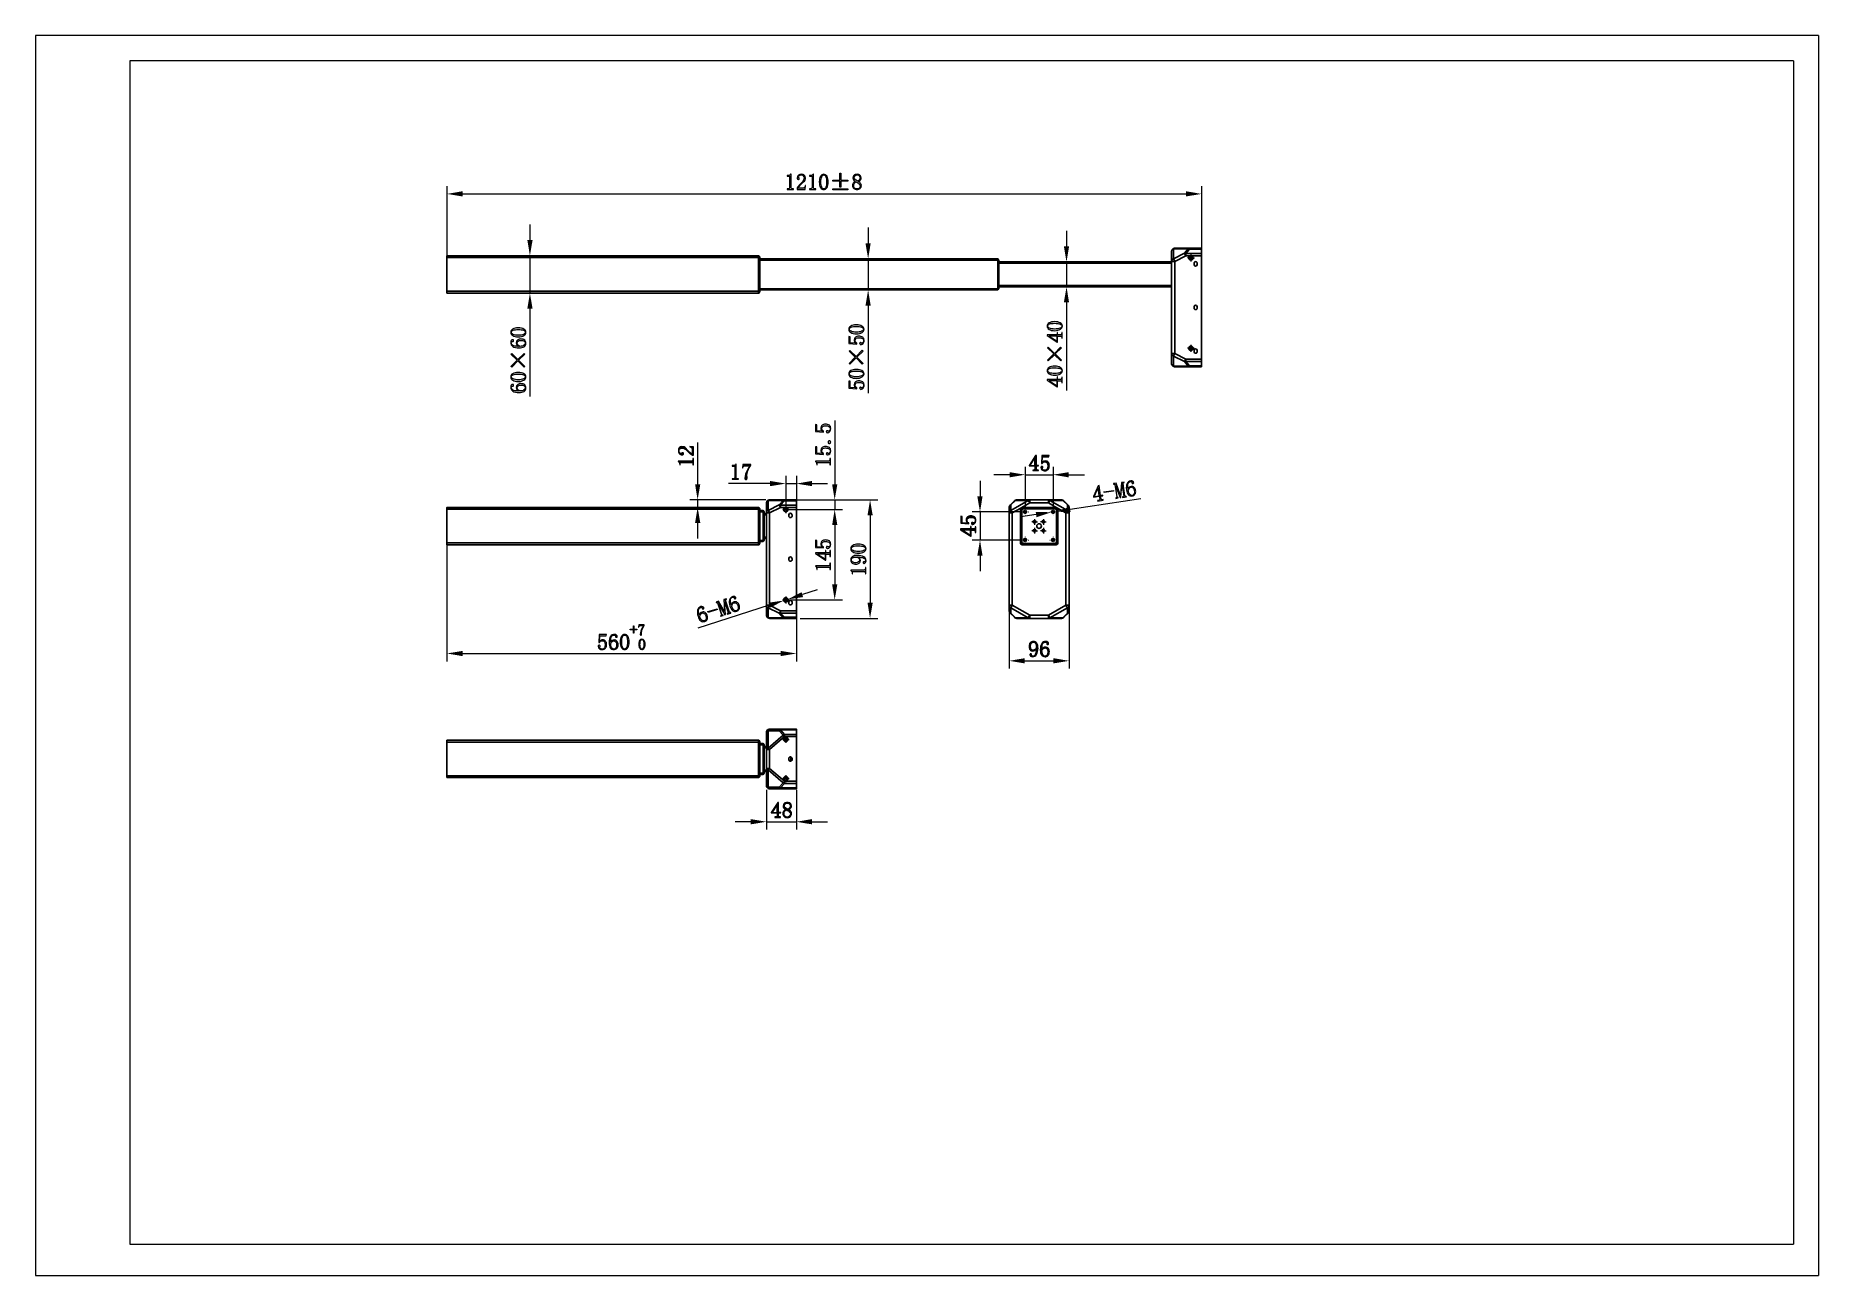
# Model space of a CAD drawing. Header units: millimetres. Extents: x 0 to 297, y 0 to 206.
import ezdxf

# ---------------------------------------------------------------- set-up
doc = ezdxf.new("R2010")
doc.units = ezdxf.units.MM

msp = doc.modelspace()

# ---------------------------------------------------------------- hatches: boundary and pattern name
h = msp.add_hatch(color=7)
edge = h.paths.add_edge_path(flags=0)
edge.add_spline(control_points=[(125.896088, 183.2456), (125.896088, 183.2456), (125.896088, 181.044302), (125.896088, 181.044302), (125.896088, 180.980802), (125.91729, 180.917302), (125.959588, 180.875004), (126.001886, 180.8326), (126.065386, 180.811504), (126.150088, 180.811504), (126.150088, 180.811504), (126.29829, 180.811504), (126.29829, 180.811504), (126.29829, 180.811504), (126.29829, 180.726802), (126.29829, 180.726802), (126.29829, 180.726802), (125.239886, 180.726802), (125.239886, 180.726802), (125.239886, 180.726802), (125.239886, 180.811504), (125.239886, 180.811504), (125.239886, 180.811504), (125.388088, 180.811504), (125.388088, 180.811504), (125.47279, 180.811504), (125.53629, 180.8326), (125.578588, 180.875004), (125.642088, 180.917302), (125.66329, 180.980802), (125.66329, 181.044302), (125.66329, 181.044302), (125.66329, 182.8011), (125.66329, 182.8011), (125.66329, 182.843504), (125.642088, 182.885802), (125.620886, 182.907004), (125.59979, 182.9281), (125.557386, 182.9281), (125.515088, 182.9281), (125.515088, 182.9281), (125.239886, 182.9281), (125.239886, 182.9281), (125.239886, 182.9281), (125.239886, 183.012802), (125.239886, 183.012802), (125.239886, 183.012802), (125.388088, 183.012802), (125.388088, 183.012802), (125.493886, 183.012802), (125.578588, 183.034004), (125.66329, 183.076302), (125.72679, 183.1186), (125.79029, 183.1821), (125.832588, 183.2456), (125.832588, 183.2456), (125.896088, 183.2456), (125.896088, 183.2456)], knot_values=[0, 0, 0, 0, 1, 1, 1, 2, 2, 2, 3, 3, 3, 4, 4, 4, 5, 5, 5, 6, 6, 6, 7, 7, 7, 8, 8, 8, 9, 9, 9, 10, 10, 10, 11, 11, 11, 12, 12, 12, 13, 13, 13, 14, 14, 14, 15, 15, 15, 16, 16, 16, 17, 17, 17, 18, 18, 18, 19, 19, 19, 19], degree=3, periodic=1)
edge = h.paths.add_edge_path(flags=0)
edge.add_spline(control_points=[(128.055088, 182.589504), (128.055088, 182.758802), (128.01279, 182.907004), (127.928088, 182.9916), (127.843386, 183.076302), (127.737588, 183.1186), (127.589386, 183.1186), (127.462386, 183.1186), (127.356588, 183.097504), (127.293088, 183.034004), (127.208386, 182.970504), (127.166088, 182.885802), (127.166088, 182.8011), (127.166088, 182.7376), (127.18729, 182.695302), (127.208386, 182.653004), (127.25079, 182.6106), (127.271886, 182.568302), (127.271886, 182.526004), (127.271886, 182.4836), (127.25079, 182.441302), (127.229588, 182.4201), (127.208386, 182.399004), (127.166088, 182.377802), (127.12379, 182.377802), (127.06029, 182.377802), (127.017886, 182.399004), (126.975588, 182.441302), (126.93329, 182.462504), (126.93329, 182.526004), (126.93329, 182.6106), (126.93329, 182.8011), (126.99679, 182.970504), (127.144886, 183.076302), (127.293088, 183.1821), (127.44129, 183.224504), (127.610588, 183.224504), (127.843386, 183.224504), (128.01279, 183.1821), (128.13979, 183.0551), (128.245588, 182.949302), (128.309088, 182.8011), (128.309088, 182.631802), (128.309088, 182.504802), (128.26679, 182.399004), (128.224386, 182.272004), (128.160886, 182.1661), (128.07629, 182.060302), (127.970386, 181.954504), (127.674088, 181.679302), (127.462386, 181.446504), (127.31429, 181.2771), (127.166088, 181.107802), (127.06029, 181.002004), (127.039088, 180.938504), (127.039088, 180.938504), (127.906886, 180.938504), (127.906886, 180.938504), (127.991588, 180.938504), (128.055088, 180.980802), (128.118588, 181.044302), (128.182088, 181.107802), (128.20329, 181.2136), (128.224386, 181.3406), (128.224386, 181.3406), (128.33029, 181.3406), (128.33029, 181.3406), (128.33029, 181.3406), (128.224386, 180.726802), (128.224386, 180.726802), (128.224386, 180.726802), (126.890886, 180.726802), (126.890886, 180.726802), (126.890886, 180.726802), (126.890886, 180.917302), (126.890886, 180.917302), (126.93329, 181.002004), (127.017886, 181.129004), (127.12379, 181.256004), (127.229588, 181.383004), (127.37779, 181.552302), (127.56829, 181.742802), (127.737588, 181.891004), (127.843386, 182.0391), (127.928088, 182.187302), (128.01279, 182.335504), (128.055088, 182.462504), (128.055088, 182.589504), (128.055088, 182.589504), (128.055088, 182.589504), (128.055088, 182.589504)], knot_values=[0, 0, 0, 0, 1, 1, 1, 2, 2, 2, 3, 3, 3, 4, 4, 4, 5, 5, 5, 6, 6, 6, 7, 7, 7, 8, 8, 8, 9, 9, 9, 10, 10, 10, 11, 11, 11, 12, 12, 12, 13, 13, 13, 14, 14, 14, 15, 15, 15, 16, 16, 16, 17, 17, 17, 18, 18, 18, 19, 19, 19, 20, 20, 20, 21, 21, 21, 22, 22, 22, 23, 23, 23, 24, 24, 24, 25, 25, 25, 26, 26, 26, 27, 27, 27, 28, 28, 28, 29, 29, 29, 30, 30, 30, 30], degree=3, periodic=1)
edge = h.paths.add_edge_path(flags=0)
edge.add_spline(control_points=[(129.621386, 183.2456), (129.621386, 183.2456), (129.621386, 181.044302), (129.621386, 181.044302), (129.621386, 180.980802), (129.642588, 180.917302), (129.684886, 180.875004), (129.72729, 180.8326), (129.79079, 180.811504), (129.875386, 180.811504), (129.875386, 180.811504), (130.023588, 180.811504), (130.023588, 180.811504), (130.023588, 180.811504), (130.023588, 180.726802), (130.023588, 180.726802), (130.023588, 180.726802), (128.96529, 180.726802), (128.96529, 180.726802), (128.96529, 180.726802), (128.96529, 180.811504), (128.96529, 180.811504), (128.96529, 180.811504), (129.113386, 180.811504), (129.113386, 180.811504), (129.198088, 180.811504), (129.261588, 180.8326), (129.303886, 180.875004), (129.367386, 180.917302), (129.388588, 180.980802), (129.388588, 181.044302), (129.388588, 181.044302), (129.388588, 182.8011), (129.388588, 182.8011), (129.388588, 182.843504), (129.367386, 182.885802), (129.34629, 182.907004), (129.325088, 182.9281), (129.28279, 182.9281), (129.240386, 182.9281), (129.240386, 182.9281), (128.96529, 182.9281), (128.96529, 182.9281), (128.96529, 182.9281), (128.96529, 183.012802), (128.96529, 183.012802), (128.96529, 183.012802), (129.113386, 183.012802), (129.113386, 183.012802), (129.21929, 183.012802), (129.303886, 183.034004), (129.388588, 183.076302), (129.452088, 183.1186), (129.515588, 183.1821), (129.557886, 183.2456), (129.557886, 183.2456), (129.621386, 183.2456), (129.621386, 183.2456)], knot_values=[0, 0, 0, 0, 1, 1, 1, 2, 2, 2, 3, 3, 3, 4, 4, 4, 5, 5, 5, 6, 6, 6, 7, 7, 7, 8, 8, 8, 9, 9, 9, 10, 10, 10, 11, 11, 11, 12, 12, 12, 13, 13, 13, 14, 14, 14, 15, 15, 15, 16, 16, 16, 17, 17, 17, 18, 18, 18, 19, 19, 19, 19], degree=3, periodic=1)
edge = h.paths.add_edge_path(flags=0)
edge.add_spline(control_points=[(131.335886, 183.1186), (131.208886, 183.1186), (131.081886, 183.012802), (130.99729, 182.822302), (130.912588, 182.6106), (130.87029, 182.314302), (130.87029, 181.9756), (130.87029, 181.5946), (130.912588, 181.319504), (130.99729, 181.107802), (131.081886, 180.8961), (131.208886, 180.790302), (131.335886, 180.790302), (131.484088, 180.790302), (131.611088, 180.8961), (131.69579, 181.107802), (131.780386, 181.319504), (131.82279, 181.5946), (131.82279, 181.9756), (131.82279, 182.314302), (131.780386, 182.6106), (131.69579, 182.822302), (131.611088, 183.012802), (131.50529, 183.1186), (131.335886, 183.1186), (131.335886, 183.1186), (131.335886, 183.1186), (131.335886, 183.1186)], knot_values=[0, 0, 0, 0, 1, 1, 1, 2, 2, 2, 3, 3, 3, 4, 4, 4, 5, 5, 5, 6, 6, 6, 7, 7, 7, 8, 8, 8, 9, 9, 9, 9], degree=3, periodic=1)
edge = h.paths.add_edge_path(flags=0)
edge.add_spline(control_points=[(131.335886, 180.684504), (131.12429, 180.684504), (130.954886, 180.811504), (130.80679, 181.0231), (130.658588, 181.256004), (130.595088, 181.573504), (130.595088, 181.9756), (130.595088, 182.3566), (130.658588, 182.653004), (130.80679, 182.885802), (130.93379, 183.1186), (131.12429, 183.224504), (131.335886, 183.224504), (131.547588, 183.224504), (131.738088, 183.1186), (131.88629, 182.907004), (132.01329, 182.6741), (132.097886, 182.3566), (132.097886, 181.9756), (132.097886, 181.573504), (132.01329, 181.256004), (131.88629, 181.044302), (131.738088, 180.811504), (131.547588, 180.684504), (131.335886, 180.684504), (131.335886, 180.684504), (131.335886, 180.684504), (131.335886, 180.684504)], knot_values=[0, 0, 0, 0, 1, 1, 1, 2, 2, 2, 3, 3, 3, 4, 4, 4, 5, 5, 5, 6, 6, 6, 7, 7, 7, 8, 8, 8, 9, 9, 9, 9], degree=3, periodic=1)
edge = h.paths.add_edge_path(flags=0)
edge.add_spline(control_points=[(132.83879, 180.621004), (132.83879, 180.621004), (132.83879, 180.790302), (132.83879, 180.790302), (132.83879, 180.790302), (135.357588, 180.790302), (135.357588, 180.790302), (135.357588, 180.790302), (135.357588, 180.621004), (135.357588, 180.621004), (135.357588, 180.621004), (132.83879, 180.621004), (132.83879, 180.621004)], knot_values=[0, 0, 0, 0, 1, 1, 1, 2, 2, 2, 3, 3, 3, 4, 4, 4, 4], degree=3, periodic=1)
edge = h.paths.add_edge_path(flags=0)
edge.add_spline(control_points=[(132.83879, 180.790302), (132.83879, 180.790302), (132.83879, 180.621004), (132.83879, 180.621004), (132.83879, 180.621004), (132.83879, 180.790302), (132.83879, 180.790302)], knot_values=[0, 0, 0, 0, 1, 1, 1, 2, 2, 2, 2], degree=3, periodic=1)
edge = h.paths.add_edge_path(flags=0)
edge.add_spline(control_points=[(134.002886, 183.415004), (134.002886, 183.415004), (134.17229, 183.415004), (134.17229, 183.415004), (134.17229, 183.415004), (134.17229, 182.272004), (134.17229, 182.272004), (134.17229, 182.272004), (135.357588, 182.272004), (135.357588, 182.272004), (135.357588, 182.272004), (135.357588, 182.081504), (135.357588, 182.081504), (135.357588, 182.081504), (134.17229, 182.081504), (134.17229, 182.081504), (134.17229, 182.081504), (134.17229, 181.0866), (134.17229, 181.0866), (134.17229, 181.0866), (134.002886, 181.0866), (134.002886, 181.0866), (134.002886, 181.0866), (134.002886, 182.081504), (134.002886, 182.081504), (134.002886, 182.081504), (132.83879, 182.081504), (132.83879, 182.081504), (132.83879, 182.081504), (132.83879, 182.272004), (132.83879, 182.272004), (132.83879, 182.272004), (134.002886, 182.272004), (134.002886, 182.272004), (134.002886, 182.272004), (134.002886, 183.415004), (134.002886, 183.415004)], knot_values=[0, 0, 0, 0, 1, 1, 1, 2, 2, 2, 3, 3, 3, 4, 4, 4, 5, 5, 5, 6, 6, 6, 7, 7, 7, 8, 8, 8, 9, 9, 9, 10, 10, 10, 11, 11, 11, 12, 12, 12, 12], degree=3, periodic=1)
edge = h.paths.add_edge_path(flags=0)
edge.add_spline(control_points=[(136.33129, 181.319504), (136.33129, 181.171302), (136.373588, 181.044302), (136.479386, 180.938504), (136.58529, 180.853802), (136.71229, 180.790302), (136.860386, 180.790302), (137.050886, 180.790302), (137.177886, 180.853802), (137.262588, 180.938504), (137.34729, 181.044302), (137.389588, 181.1501), (137.389588, 181.298302), (137.389588, 181.425302), (137.326088, 181.552302), (137.199088, 181.6581), (137.09329, 181.7851), (136.923886, 181.891004), (136.691088, 181.9756), (136.564088, 181.9121), (136.479386, 181.806302), (136.415886, 181.700504), (136.352386, 181.573504), (136.33129, 181.446504), (136.33129, 181.319504), (136.33129, 181.319504), (136.33129, 181.319504), (136.33129, 181.319504)], knot_values=[0, 0, 0, 0, 1, 1, 1, 2, 2, 2, 3, 3, 3, 4, 4, 4, 5, 5, 5, 6, 6, 6, 7, 7, 7, 8, 8, 8, 9, 9, 9, 9], degree=3, periodic=1)
edge = h.paths.add_edge_path(flags=0)
edge.add_spline(control_points=[(137.60129, 181.3406), (137.60129, 181.171302), (137.516588, 181.002004), (137.389588, 180.875004), (137.262588, 180.748004), (137.072088, 180.684504), (136.860386, 180.684504), (136.64879, 180.684504), (136.479386, 180.748004), (136.33129, 180.875004), (136.183088, 181.002004), (136.119588, 181.1501), (136.119588, 181.319504), (136.119588, 181.488802), (136.14079, 181.615802), (136.225386, 181.742802), (136.310088, 181.8486), (136.437088, 181.954504), (136.58529, 182.0391), (136.45829, 182.1026), (136.352386, 182.187302), (136.288886, 182.2931), (136.20429, 182.399004), (136.183088, 182.504802), (136.183088, 182.631802), (136.183088, 182.8011), (136.246588, 182.949302), (136.352386, 183.0551), (136.479386, 183.1821), (136.669886, 183.224504), (136.881588, 183.224504), (137.09329, 183.224504), (137.262588, 183.1821), (137.389588, 183.0551), (137.516588, 182.949302), (137.580088, 182.8011), (137.580088, 182.631802), (137.580088, 182.526004), (137.53779, 182.4201), (137.453088, 182.314302), (137.389588, 182.208504), (137.262588, 182.123802), (137.114386, 182.0391), (137.28379, 181.954504), (137.389588, 181.8486), (137.47429, 181.7216), (137.558886, 181.615802), (137.60129, 181.488802), (137.60129, 181.3406), (137.60129, 181.3406), (137.60129, 181.3406), (137.60129, 181.3406)], knot_values=[0, 0, 0, 0, 1, 1, 1, 2, 2, 2, 3, 3, 3, 4, 4, 4, 5, 5, 5, 6, 6, 6, 7, 7, 7, 8, 8, 8, 9, 9, 9, 10, 10, 10, 11, 11, 11, 12, 12, 12, 13, 13, 13, 14, 14, 14, 15, 15, 15, 16, 16, 16, 17, 17, 17, 17], degree=3, periodic=1)
edge = h.paths.add_edge_path(flags=0)
edge.add_spline(control_points=[(137.368386, 182.631802), (137.368386, 182.758802), (137.326088, 182.8646), (137.241386, 182.970504), (137.15679, 183.076302), (137.050886, 183.1186), (136.881588, 183.1186), (136.71229, 183.1186), (136.58529, 183.076302), (136.500588, 182.9916), (136.415886, 182.885802), (136.39479, 182.780004), (136.39479, 182.6741), (136.39479, 182.568302), (136.437088, 182.462504), (136.542886, 182.377802), (136.669886, 182.272004), (136.818088, 182.187302), (137.008588, 182.1026), (137.135588, 182.1661), (137.22029, 182.2296), (137.262588, 182.314302), (137.326088, 182.399004), (137.368386, 182.504802), (137.368386, 182.631802)], knot_values=[0, 0, 0, 0, 1, 1, 1, 2, 2, 2, 3, 3, 3, 4, 4, 4, 5, 5, 5, 6, 6, 6, 7, 7, 7, 8, 8, 8, 8], degree=3, periodic=1)
h = msp.add_hatch(color=7)
h.dxf.hatch_style = 2
h.paths.add_polyline_path([(71.264886, 180.409302), (71.264886, 179.541504), (68.661386, 179.964802)])
h = msp.add_hatch(color=7)
h.dxf.hatch_style = 2
h.paths.add_polyline_path([(191.57629, 179.541504), (191.57629, 180.409302), (194.17979, 179.964802)])
h = msp.add_hatch(color=7)
h.dxf.hatch_style = 2
h.paths.add_polyline_path([(82.03879, 172.281302), (82.906588, 172.281302), (82.462088, 169.677802)])
h = msp.add_hatch(color=7)
h.dxf.hatch_style = 2
h.paths.add_polyline_path([(138.278588, 171.7521), (139.146386, 171.7521), (138.723088, 169.169802)])
h = msp.add_hatch(color=7)
h.dxf.hatch_style = 2
h.paths.add_polyline_path([(171.277386, 171.2441), (172.14529, 171.2441), (171.721886, 168.6406)])
h = msp.add_hatch(color=7)
edge = h.paths.add_edge_path(flags=0)
edge.add_spline(control_points=[(192.33829, 169.466153), (192.256808, 169.466153), (192.190141, 169.53282), (192.190141, 169.614302), (192.190141, 169.695784), (192.256808, 169.762451), (192.33829, 169.762451), (192.33829, 169.762451), (192.359386, 169.762451), (192.359386, 169.762451), (192.440868, 169.762451), (192.507535, 169.695784), (192.507535, 169.614302), (192.507535, 169.53282), (192.440868, 169.466153), (192.359386, 169.466153), (192.359386, 169.466153), (192.33829, 169.466153), (192.33829, 169.466153)], knot_values=[0, 0, 0, 0, 1, 1, 1, 2, 2, 2, 3, 3, 3, 4, 4, 4, 5, 5, 5, 6, 6, 6, 6], degree=3, periodic=1)
h = msp.add_hatch(color=7)
h.dxf.hatch_style = 2
h.paths.add_polyline_path([(82.906588, 160.872504), (82.03879, 160.872504), (82.462088, 163.454802)])
h = msp.add_hatch(color=7)
h.dxf.hatch_style = 2
h.paths.add_polyline_path([(139.146386, 161.380504), (138.278588, 161.380504), (138.723088, 163.984004)])
h = msp.add_hatch(color=7)
h.dxf.hatch_style = 2
h.paths.add_polyline_path([(172.14529, 161.9096), (171.277386, 161.9096), (171.721886, 164.492004)])
h = msp.add_hatch(color=7)
edge = h.paths.add_edge_path(flags=0)
edge.add_spline(control_points=[(80.789886, 147.1776), (81.065088, 147.1776), (81.297886, 147.2411), (81.446088, 147.347004), (81.615386, 147.4316), (81.700088, 147.5586), (81.700088, 147.706802), (81.700088, 147.855004), (81.636588, 147.960802), (81.53079, 148.045504), (81.424886, 148.1301), (81.234386, 148.151302), (80.938088, 148.151302), (80.747588, 148.151302), (80.599386, 148.109004), (80.493588, 148.045504), (80.38779, 147.960802), (80.345386, 147.855004), (80.345386, 147.7491), (80.345386, 147.6221), (80.366588, 147.537504), (80.430088, 147.4316), (80.493588, 147.347004), (80.599386, 147.262302), (80.789886, 147.1776), (80.789886, 147.1776), (80.789886, 147.1776), (80.789886, 147.1776)], knot_values=[0, 0, 0, 0, 1, 1, 1, 2, 2, 2, 3, 3, 3, 4, 4, 4, 5, 5, 5, 6, 6, 6, 7, 7, 7, 8, 8, 8, 9, 9, 9, 9], degree=3, periodic=1)
edge = h.paths.add_edge_path(flags=0)
edge.add_spline(control_points=[(80.19729, 147.7491), (80.19729, 147.982004), (80.26079, 148.151302), (80.430088, 148.2571), (80.57829, 148.363004), (80.747588, 148.405302), (80.938088, 148.405302), (81.234386, 148.405302), (81.446088, 148.341802), (81.59429, 148.1936), (81.72129, 148.0666), (81.805886, 147.897302), (81.805886, 147.706802), (81.805886, 147.452802), (81.700088, 147.2411), (81.509588, 147.1141), (81.297886, 146.9871), (81.02279, 146.902504), (80.64179, 146.902504), (80.19729, 146.902504), (79.858588, 146.9871), (79.604588, 147.156504), (79.37179, 147.325802), (79.265886, 147.5586), (79.265886, 147.833802), (79.265886, 147.960802), (79.287088, 148.087802), (79.37179, 148.172504), (79.456386, 148.236004), (79.519886, 148.278302), (79.56229, 148.278302), (79.62579, 148.278302), (79.668088, 148.278302), (79.710386, 148.2571), (79.731588, 148.236004), (79.75279, 148.1936), (79.75279, 148.1301), (79.75279, 148.087802), (79.731588, 148.045504), (79.710386, 148.024302), (79.68929, 148.0031), (79.646886, 147.982004), (79.604588, 147.982004), (79.583386, 147.982004), (79.56229, 148.0031), (79.541088, 148.0031), (79.519886, 148.0031), (79.49879, 148.0031), (79.49879, 148.0031), (79.456386, 148.0031), (79.414088, 147.982004), (79.392886, 147.960802), (79.37179, 147.9396), (79.37179, 147.8761), (79.37179, 147.791504), (79.37179, 147.6221), (79.43529, 147.474004), (79.583386, 147.3681), (79.731588, 147.2411), (80.07029, 147.1776), (80.557088, 147.1776), (80.45129, 147.2411), (80.345386, 147.325802), (80.281886, 147.4316), (80.218386, 147.537504), (80.19729, 147.643302), (80.19729, 147.7491), (80.19729, 147.7491), (80.19729, 147.7491), (80.19729, 147.7491)], knot_values=[0, 0, 0, 0, 1, 1, 1, 2, 2, 2, 3, 3, 3, 4, 4, 4, 5, 5, 5, 6, 6, 6, 7, 7, 7, 8, 8, 8, 9, 9, 9, 10, 10, 10, 11, 11, 11, 12, 12, 12, 13, 13, 13, 14, 14, 14, 15, 15, 15, 16, 16, 16, 17, 17, 17, 18, 18, 18, 19, 19, 19, 20, 20, 20, 21, 21, 21, 22, 22, 22, 23, 23, 23, 23], degree=3, periodic=1)
edge = h.paths.add_edge_path(flags=0)
edge.add_spline(control_points=[(79.37179, 149.5271), (79.37179, 149.4001), (79.477588, 149.2731), (79.668088, 149.188504), (79.87979, 149.103802), (80.176088, 149.040302), (80.51479, 149.040302), (80.89579, 149.040302), (81.170886, 149.103802), (81.382588, 149.188504), (81.59429, 149.2731), (81.700088, 149.4001), (81.700088, 149.5271), (81.700088, 149.675302), (81.59429, 149.802302), (81.382588, 149.887004), (81.170886, 149.950504), (80.89579, 149.992802), (80.51479, 149.992802), (80.176088, 149.992802), (79.87979, 149.9716), (79.668088, 149.887004), (79.477588, 149.802302), (79.37179, 149.696504), (79.37179, 149.5271), (79.37179, 149.5271), (79.37179, 149.5271), (79.37179, 149.5271)], knot_values=[0, 0, 0, 0, 1, 1, 1, 2, 2, 2, 3, 3, 3, 4, 4, 4, 5, 5, 5, 6, 6, 6, 7, 7, 7, 8, 8, 8, 9, 9, 9, 9], degree=3, periodic=1)
edge = h.paths.add_edge_path(flags=0)
edge.add_spline(control_points=[(81.805886, 149.5271), (81.805886, 149.315504), (81.678886, 149.1461), (81.46729, 148.998004), (81.234386, 148.849802), (80.916886, 148.7651), (80.51479, 148.7651), (80.13379, 148.7651), (79.837386, 148.849802), (79.604588, 148.976802), (79.37179, 149.125004), (79.265886, 149.315504), (79.265886, 149.5271), (79.265886, 149.738802), (79.37179, 149.929302), (79.583386, 150.056302), (79.81629, 150.204504), (80.112588, 150.268004), (80.51479, 150.268004), (80.916886, 150.268004), (81.234386, 150.204504), (81.446088, 150.056302), (81.678886, 149.929302), (81.805886, 149.738802), (81.805886, 149.5271), (81.805886, 149.5271), (81.805886, 149.5271), (81.805886, 149.5271)], knot_values=[0, 0, 0, 0, 1, 1, 1, 2, 2, 2, 3, 3, 3, 4, 4, 4, 5, 5, 5, 6, 6, 6, 7, 7, 7, 8, 8, 8, 9, 9, 9, 9], degree=3, periodic=1)
edge = h.paths.add_edge_path(flags=0)
edge.add_spline(control_points=[(79.30829, 151.2416), (79.30829, 151.2416), (80.345386, 152.300004), (80.345386, 152.300004), (80.345386, 152.300004), (79.30829, 153.294802), (79.30829, 153.294802), (79.30829, 153.294802), (79.43529, 153.421802), (79.43529, 153.421802), (79.43529, 153.421802), (80.472386, 152.405802), (80.472386, 152.405802), (80.472386, 152.405802), (81.488386, 153.443004), (81.488386, 153.443004), (81.488386, 153.443004), (81.636588, 153.316004), (81.636588, 153.316004), (81.636588, 153.316004), (80.57829, 152.300004), (80.57829, 152.300004), (80.57829, 152.300004), (81.636588, 151.2416), (81.636588, 151.2416), (81.636588, 151.2416), (81.509588, 151.135802), (81.509588, 151.135802), (81.509588, 151.135802), (80.472386, 152.173004), (80.472386, 152.173004), (80.472386, 152.173004), (79.43529, 151.135802), (79.43529, 151.135802), (79.43529, 151.135802), (79.30829, 151.2416), (79.30829, 151.2416)], knot_values=[0, 0, 0, 0, 1, 1, 1, 2, 2, 2, 3, 3, 3, 4, 4, 4, 5, 5, 5, 6, 6, 6, 7, 7, 7, 8, 8, 8, 9, 9, 9, 10, 10, 10, 11, 11, 11, 12, 12, 12, 12], degree=3, periodic=1)
edge = h.paths.add_edge_path(flags=0)
edge.add_spline(control_points=[(80.789886, 154.6071), (81.065088, 154.6071), (81.297886, 154.6706), (81.446088, 154.776504), (81.615386, 154.8611), (81.700088, 154.9881), (81.700088, 155.136302), (81.700088, 155.284504), (81.636588, 155.390302), (81.53079, 155.475004), (81.424886, 155.5596), (81.234386, 155.580802), (80.938088, 155.580802), (80.747588, 155.580802), (80.599386, 155.538504), (80.493588, 155.475004), (80.38779, 155.390302), (80.345386, 155.284504), (80.345386, 155.1786), (80.345386, 155.0516), (80.366588, 154.967004), (80.430088, 154.8611), (80.493588, 154.776504), (80.599386, 154.691802), (80.789886, 154.6071), (80.789886, 154.6071), (80.789886, 154.6071), (80.789886, 154.6071)], knot_values=[0, 0, 0, 0, 1, 1, 1, 2, 2, 2, 3, 3, 3, 4, 4, 4, 5, 5, 5, 6, 6, 6, 7, 7, 7, 8, 8, 8, 9, 9, 9, 9], degree=3, periodic=1)
edge = h.paths.add_edge_path(flags=0)
edge.add_spline(control_points=[(80.19729, 155.1786), (80.19729, 155.411504), (80.26079, 155.580802), (80.430088, 155.6866), (80.57829, 155.792504), (80.747588, 155.834802), (80.938088, 155.834802), (81.234386, 155.834802), (81.446088, 155.771302), (81.59429, 155.6231), (81.72129, 155.4961), (81.805886, 155.326802), (81.805886, 155.136302), (81.805886, 154.882302), (81.700088, 154.6706), (81.509588, 154.5436), (81.297886, 154.4166), (81.02279, 154.332004), (80.64179, 154.332004), (80.19729, 154.332004), (79.858588, 154.4166), (79.604588, 154.586004), (79.37179, 154.755302), (79.265886, 154.9881), (79.265886, 155.263302), (79.265886, 155.390302), (79.287088, 155.517302), (79.37179, 155.602004), (79.456386, 155.665504), (79.519886, 155.707802), (79.56229, 155.707802), (79.62579, 155.707802), (79.668088, 155.707802), (79.710386, 155.6866), (79.731588, 155.665504), (79.75279, 155.6231), (79.75279, 155.5596), (79.75279, 155.517302), (79.731588, 155.475004), (79.710386, 155.453802), (79.68929, 155.4326), (79.646886, 155.411504), (79.604588, 155.411504), (79.583386, 155.411504), (79.56229, 155.4326), (79.541088, 155.4326), (79.519886, 155.4326), (79.49879, 155.4326), (79.49879, 155.4326), (79.456386, 155.4326), (79.414088, 155.411504), (79.392886, 155.390302), (79.37179, 155.3691), (79.37179, 155.3056), (79.37179, 155.221004), (79.37179, 155.0516), (79.43529, 154.903504), (79.583386, 154.7976), (79.731588, 154.6706), (80.07029, 154.6071), (80.557088, 154.6071), (80.45129, 154.6706), (80.345386, 154.755302), (80.281886, 154.8611), (80.218386, 154.967004), (80.19729, 155.072802), (80.19729, 155.1786), (80.19729, 155.1786), (80.19729, 155.1786), (80.19729, 155.1786)], knot_values=[0, 0, 0, 0, 1, 1, 1, 2, 2, 2, 3, 3, 3, 4, 4, 4, 5, 5, 5, 6, 6, 6, 7, 7, 7, 8, 8, 8, 9, 9, 9, 10, 10, 10, 11, 11, 11, 12, 12, 12, 13, 13, 13, 14, 14, 14, 15, 15, 15, 16, 16, 16, 17, 17, 17, 18, 18, 18, 19, 19, 19, 20, 20, 20, 21, 21, 21, 22, 22, 22, 23, 23, 23, 23], degree=3, periodic=1)
edge = h.paths.add_edge_path(flags=0)
edge.add_spline(control_points=[(79.37179, 156.935504), (79.37179, 156.808504), (79.477588, 156.681504), (79.668088, 156.596802), (79.87979, 156.5121), (80.176088, 156.4486), (80.51479, 156.4486), (80.89579, 156.4486), (81.170886, 156.5121), (81.382588, 156.596802), (81.59429, 156.681504), (81.700088, 156.808504), (81.700088, 156.935504), (81.700088, 157.0836), (81.59429, 157.2106), (81.382588, 157.295302), (81.170886, 157.358802), (80.89579, 157.4011), (80.51479, 157.4011), (80.176088, 157.4011), (79.87979, 157.380004), (79.668088, 157.295302), (79.477588, 157.2106), (79.37179, 157.104802), (79.37179, 156.935504), (79.37179, 156.935504), (79.37179, 156.935504), (79.37179, 156.935504)], knot_values=[0, 0, 0, 0, 1, 1, 1, 2, 2, 2, 3, 3, 3, 4, 4, 4, 5, 5, 5, 6, 6, 6, 7, 7, 7, 8, 8, 8, 9, 9, 9, 9], degree=3, periodic=1)
edge = h.paths.add_edge_path(flags=0)
edge.add_spline(control_points=[(81.805886, 156.935504), (81.805886, 156.723802), (81.678886, 156.554504), (81.46729, 156.406302), (81.234386, 156.2581), (80.916886, 156.173504), (80.51479, 156.173504), (80.13379, 156.173504), (79.837386, 156.2581), (79.604588, 156.3851), (79.37179, 156.533302), (79.265886, 156.723802), (79.265886, 156.935504), (79.265886, 157.1471), (79.37179, 157.3376), (79.583386, 157.4646), (79.81629, 157.612802), (80.112588, 157.676302), (80.51479, 157.676302), (80.916886, 157.676302), (81.234386, 157.612802), (81.446088, 157.4646), (81.678886, 157.3376), (81.805886, 157.1471), (81.805886, 156.935504)], knot_values=[0, 0, 0, 0, 1, 1, 1, 2, 2, 2, 3, 3, 3, 4, 4, 4, 5, 5, 5, 6, 6, 6, 7, 7, 7, 8, 8, 8, 8], degree=3, periodic=1)
h = msp.add_hatch(color=7)
edge = h.paths.add_edge_path(flags=0)
edge.add_spline(control_points=[(136.415886, 148.2571), (136.415886, 148.426504), (136.479386, 148.595802), (136.627588, 148.7016), (136.754588, 148.8286), (136.945088, 148.871004), (137.177886, 148.871004), (137.431886, 148.871004), (137.643588, 148.8286), (137.812886, 148.7016), (137.961088, 148.5746), (138.04579, 148.3841), (138.04579, 148.1301), (138.04579, 147.960802), (137.98229, 147.791504), (137.876386, 147.664504), (137.79179, 147.537504), (137.66479, 147.452802), (137.516588, 147.452802), (137.453088, 147.452802), (137.41079, 147.474004), (137.368386, 147.516302), (137.326088, 147.537504), (137.304886, 147.601004), (137.304886, 147.643302), (137.304886, 147.706802), (137.326088, 147.7491), (137.34729, 147.770302), (137.389588, 147.791504), (137.431886, 147.791504), (137.453088, 147.791504), (137.516588, 147.791504), (137.558886, 147.791504), (137.580088, 147.7491), (137.622386, 147.728004), (137.66479, 147.706802), (137.707088, 147.706802), (137.770588, 147.706802), (137.834088, 147.7491), (137.876386, 147.855004), (137.91879, 147.9396), (137.939886, 148.045504), (137.939886, 148.151302), (137.939886, 148.299504), (137.876386, 148.426504), (137.749386, 148.5111), (137.622386, 148.5746), (137.431886, 148.617004), (137.199088, 148.617004), (137.008588, 148.617004), (136.860386, 148.595802), (136.733386, 148.5111), (136.606386, 148.4476), (136.564088, 148.341802), (136.564088, 148.1936), (136.564088, 148.087802), (136.58529, 147.982004), (136.606386, 147.918504), (136.64879, 147.833802), (136.733386, 147.770302), (136.860386, 147.706802), (136.860386, 147.706802), (136.83929, 147.5586), (136.83929, 147.5586), (136.83929, 147.5586), (135.526886, 147.643302), (135.526886, 147.643302), (135.526886, 147.643302), (135.526886, 148.8286), (135.526886, 148.8286), (135.526886, 148.8286), (135.738588, 148.786302), (135.738588, 148.786302), (135.738588, 148.786302), (135.738588, 147.7491), (135.738588, 147.7491), (135.738588, 147.7491), (136.691088, 147.6856), (136.691088, 147.6856), (136.564088, 147.770302), (136.479386, 147.8761), (136.45829, 147.960802), (136.415886, 148.0666), (136.415886, 148.151302), (136.415886, 148.2571), (136.415886, 148.2571), (136.415886, 148.2571), (136.415886, 148.2571)], knot_values=[0, 0, 0, 0, 1, 1, 1, 2, 2, 2, 3, 3, 3, 4, 4, 4, 5, 5, 5, 6, 6, 6, 7, 7, 7, 8, 8, 8, 9, 9, 9, 10, 10, 10, 11, 11, 11, 12, 12, 12, 13, 13, 13, 14, 14, 14, 15, 15, 15, 16, 16, 16, 17, 17, 17, 18, 18, 18, 19, 19, 19, 20, 20, 20, 21, 21, 21, 22, 22, 22, 23, 23, 23, 24, 24, 24, 25, 25, 25, 26, 26, 26, 27, 27, 27, 28, 28, 28, 29, 29, 29, 29], degree=3, periodic=1)
edge = h.paths.add_edge_path(flags=0)
edge.add_spline(control_points=[(135.611588, 150.0351), (135.611588, 149.9081), (135.717386, 149.7811), (135.907886, 149.696504), (136.119588, 149.611802), (136.415886, 149.548302), (136.754588, 149.548302), (137.135588, 149.548302), (137.41079, 149.611802), (137.622386, 149.696504), (137.834088, 149.7811), (137.939886, 149.9081), (137.939886, 150.0351), (137.939886, 150.183302), (137.834088, 150.310302), (137.622386, 150.395004), (137.41079, 150.458504), (137.135588, 150.500802), (136.754588, 150.500802), (136.415886, 150.500802), (136.119588, 150.4796), (135.907886, 150.395004), (135.717386, 150.310302), (135.611588, 150.204504), (135.611588, 150.0351), (135.611588, 150.0351), (135.611588, 150.0351), (135.611588, 150.0351)], knot_values=[0, 0, 0, 0, 1, 1, 1, 2, 2, 2, 3, 3, 3, 4, 4, 4, 5, 5, 5, 6, 6, 6, 7, 7, 7, 8, 8, 8, 9, 9, 9, 9], degree=3, periodic=1)
edge = h.paths.add_edge_path(flags=0)
edge.add_spline(control_points=[(138.04579, 150.0351), (138.04579, 149.823504), (137.91879, 149.6541), (137.707088, 149.506004), (137.47429, 149.357802), (137.15679, 149.2731), (136.754588, 149.2731), (136.373588, 149.2731), (136.07729, 149.357802), (135.844386, 149.484802), (135.611588, 149.633004), (135.50579, 149.823504), (135.50579, 150.0351), (135.50579, 150.246802), (135.611588, 150.437302), (135.82329, 150.564302), (136.056088, 150.712504), (136.352386, 150.776004), (136.754588, 150.776004), (137.15679, 150.776004), (137.47429, 150.712504), (137.685886, 150.564302), (137.91879, 150.437302), (138.04579, 150.246802), (138.04579, 150.0351), (138.04579, 150.0351), (138.04579, 150.0351), (138.04579, 150.0351)], knot_values=[0, 0, 0, 0, 1, 1, 1, 2, 2, 2, 3, 3, 3, 4, 4, 4, 5, 5, 5, 6, 6, 6, 7, 7, 7, 8, 8, 8, 9, 9, 9, 9], degree=3, periodic=1)
edge = h.paths.add_edge_path(flags=0)
edge.add_spline(control_points=[(135.548088, 151.7496), (135.548088, 151.7496), (136.58529, 152.808004), (136.58529, 152.808004), (136.58529, 152.808004), (135.548088, 153.802802), (135.548088, 153.802802), (135.548088, 153.802802), (135.675088, 153.929802), (135.675088, 153.929802), (135.675088, 153.929802), (136.71229, 152.913802), (136.71229, 152.913802), (136.71229, 152.913802), (137.72829, 153.951004), (137.72829, 153.951004), (137.72829, 153.951004), (137.876386, 153.824004), (137.876386, 153.824004), (137.876386, 153.824004), (136.818088, 152.808004), (136.818088, 152.808004), (136.818088, 152.808004), (137.876386, 151.7496), (137.876386, 151.7496), (137.876386, 151.7496), (137.749386, 151.643802), (137.749386, 151.643802), (137.749386, 151.643802), (136.71229, 152.681004), (136.71229, 152.681004), (136.71229, 152.681004), (135.675088, 151.643802), (135.675088, 151.643802), (135.675088, 151.643802), (135.548088, 151.7496), (135.548088, 151.7496)], knot_values=[0, 0, 0, 0, 1, 1, 1, 2, 2, 2, 3, 3, 3, 4, 4, 4, 5, 5, 5, 6, 6, 6, 7, 7, 7, 8, 8, 8, 9, 9, 9, 10, 10, 10, 11, 11, 11, 12, 12, 12, 12], degree=3, periodic=1)
edge = h.paths.add_edge_path(flags=0)
edge.add_spline(control_points=[(136.415886, 155.6866), (136.415886, 155.856004), (136.479386, 156.025302), (136.627588, 156.1311), (136.754588, 156.2581), (136.945088, 156.300504), (137.177886, 156.300504), (137.431886, 156.300504), (137.643588, 156.2581), (137.812886, 156.1311), (137.961088, 156.0041), (138.04579, 155.8136), (138.04579, 155.5596), (138.04579, 155.390302), (137.98229, 155.221004), (137.876386, 155.094004), (137.79179, 154.967004), (137.66479, 154.882302), (137.516588, 154.882302), (137.453088, 154.882302), (137.41079, 154.903504), (137.368386, 154.945802), (137.326088, 154.967004), (137.304886, 155.030504), (137.304886, 155.072802), (137.304886, 155.136302), (137.326088, 155.1786), (137.34729, 155.199802), (137.389588, 155.221004), (137.431886, 155.221004), (137.453088, 155.221004), (137.516588, 155.221004), (137.558886, 155.221004), (137.580088, 155.1786), (137.622386, 155.157504), (137.66479, 155.136302), (137.707088, 155.136302), (137.770588, 155.136302), (137.834088, 155.1786), (137.876386, 155.284504), (137.91879, 155.3691), (137.939886, 155.475004), (137.939886, 155.580802), (137.939886, 155.729004), (137.876386, 155.856004), (137.749386, 155.9406), (137.622386, 156.0041), (137.431886, 156.046504), (137.199088, 156.046504), (137.008588, 156.046504), (136.860386, 156.025302), (136.733386, 155.9406), (136.606386, 155.8771), (136.564088, 155.771302), (136.564088, 155.6231), (136.564088, 155.517302), (136.58529, 155.411504), (136.606386, 155.348004), (136.64879, 155.263302), (136.733386, 155.199802), (136.860386, 155.136302), (136.860386, 155.136302), (136.83929, 154.9881), (136.83929, 154.9881), (136.83929, 154.9881), (135.526886, 155.072802), (135.526886, 155.072802), (135.526886, 155.072802), (135.526886, 156.2581), (135.526886, 156.2581), (135.526886, 156.2581), (135.738588, 156.215802), (135.738588, 156.215802), (135.738588, 156.215802), (135.738588, 155.1786), (135.738588, 155.1786), (135.738588, 155.1786), (136.691088, 155.1151), (136.691088, 155.1151), (136.564088, 155.199802), (136.479386, 155.3056), (136.45829, 155.390302), (136.415886, 155.4961), (136.415886, 155.580802), (136.415886, 155.6866), (136.415886, 155.6866), (136.415886, 155.6866), (136.415886, 155.6866)], knot_values=[0, 0, 0, 0, 1, 1, 1, 2, 2, 2, 3, 3, 3, 4, 4, 4, 5, 5, 5, 6, 6, 6, 7, 7, 7, 8, 8, 8, 9, 9, 9, 10, 10, 10, 11, 11, 11, 12, 12, 12, 13, 13, 13, 14, 14, 14, 15, 15, 15, 16, 16, 16, 17, 17, 17, 18, 18, 18, 19, 19, 19, 20, 20, 20, 21, 21, 21, 22, 22, 22, 23, 23, 23, 24, 24, 24, 25, 25, 25, 26, 26, 26, 27, 27, 27, 28, 28, 28, 29, 29, 29, 29], degree=3, periodic=1)
edge = h.paths.add_edge_path(flags=0)
edge.add_spline(control_points=[(135.611588, 157.443504), (135.611588, 157.316504), (135.717386, 157.189504), (135.907886, 157.104802), (136.119588, 157.0201), (136.415886, 156.9566), (136.754588, 156.9566), (137.135588, 156.9566), (137.41079, 157.0201), (137.622386, 157.104802), (137.834088, 157.189504), (137.939886, 157.316504), (137.939886, 157.443504), (137.939886, 157.5916), (137.834088, 157.7186), (137.622386, 157.803302), (137.41079, 157.866802), (137.135588, 157.9091), (136.754588, 157.9091), (136.415886, 157.9091), (136.119588, 157.888004), (135.907886, 157.803302), (135.717386, 157.7186), (135.611588, 157.612802), (135.611588, 157.443504), (135.611588, 157.443504), (135.611588, 157.443504), (135.611588, 157.443504)], knot_values=[0, 0, 0, 0, 1, 1, 1, 2, 2, 2, 3, 3, 3, 4, 4, 4, 5, 5, 5, 6, 6, 6, 7, 7, 7, 8, 8, 8, 9, 9, 9, 9], degree=3, periodic=1)
edge = h.paths.add_edge_path(flags=0)
edge.add_spline(control_points=[(138.04579, 157.443504), (138.04579, 157.231802), (137.91879, 157.062504), (137.707088, 156.914302), (137.47429, 156.7661), (137.15679, 156.681504), (136.754588, 156.681504), (136.373588, 156.681504), (136.07729, 156.7661), (135.844386, 156.8931), (135.611588, 157.041302), (135.50579, 157.231802), (135.50579, 157.443504), (135.50579, 157.6551), (135.611588, 157.8456), (135.82329, 157.9726), (136.056088, 158.120802), (136.352386, 158.184302), (136.754588, 158.184302), (137.15679, 158.184302), (137.47429, 158.120802), (137.685886, 157.9726), (137.91879, 157.8456), (138.04579, 157.6551), (138.04579, 157.443504)], knot_values=[0, 0, 0, 0, 1, 1, 1, 2, 2, 2, 3, 3, 3, 4, 4, 4, 5, 5, 5, 6, 6, 6, 7, 7, 7, 8, 8, 8, 8], degree=3, periodic=1)
h = msp.add_hatch(color=7)
edge = h.paths.add_edge_path(flags=0)
edge.add_spline(control_points=[(170.705886, 149.103802), (170.790588, 149.103802), (170.832886, 149.125004), (170.854088, 149.167302), (170.896386, 149.2096), (170.917588, 149.252004), (170.917588, 149.3366), (170.917588, 149.3366), (170.917588, 149.4636), (170.917588, 149.4636), (170.917588, 149.4636), (171.00229, 149.4636), (171.00229, 149.4636), (171.00229, 149.4636), (171.00229, 148.5111), (171.00229, 148.5111), (171.00229, 148.5111), (170.917588, 148.5111), (170.917588, 148.5111), (170.917588, 148.5111), (170.917588, 148.659302), (170.917588, 148.659302), (170.917588, 148.744004), (170.896386, 148.786302), (170.854088, 148.8286), (170.832886, 148.871004), (170.790588, 148.871004), (170.705886, 148.871004), (170.705886, 148.871004), (170.24029, 148.871004), (170.24029, 148.871004), (170.24029, 148.871004), (170.24029, 147.897302), (170.24029, 147.897302), (170.24029, 147.897302), (170.17679, 147.897302), (170.17679, 147.897302), (170.17679, 147.897302), (168.504588, 148.976802), (168.504588, 148.976802), (168.504588, 148.976802), (168.504588, 149.103802), (168.504588, 149.103802), (168.504588, 149.103802), (170.155588, 149.103802), (170.155588, 149.103802), (170.155588, 149.103802), (170.155588, 149.506004), (170.155588, 149.506004), (170.155588, 149.506004), (170.24029, 149.506004), (170.24029, 149.506004), (170.24029, 149.506004), (170.24029, 149.103802), (170.24029, 149.103802), (170.24029, 149.103802), (170.705886, 149.103802), (170.705886, 149.103802)], knot_values=[0, 0, 0, 0, 1, 1, 1, 2, 2, 2, 3, 3, 3, 4, 4, 4, 5, 5, 5, 6, 6, 6, 7, 7, 7, 8, 8, 8, 9, 9, 9, 10, 10, 10, 11, 11, 11, 12, 12, 12, 13, 13, 13, 14, 14, 14, 15, 15, 15, 16, 16, 16, 17, 17, 17, 18, 18, 18, 19, 19, 19, 19], degree=3, periodic=1)
edge = h.paths.add_edge_path(flags=0)
edge.add_spline(control_points=[(168.84329, 148.871004), (168.84329, 148.871004), (170.155588, 148.045504), (170.155588, 148.045504), (170.155588, 148.045504), (170.155588, 148.871004), (170.155588, 148.871004), (170.155588, 148.871004), (168.84329, 148.871004), (168.84329, 148.871004)], knot_values=[0, 0, 0, 0, 1, 1, 1, 2, 2, 2, 3, 3, 3, 3], degree=3, periodic=1)
edge = h.paths.add_edge_path(flags=0)
edge.add_spline(control_points=[(168.610386, 150.564302), (168.610386, 150.437302), (168.71629, 150.310302), (168.90679, 150.2256), (169.118386, 150.141004), (169.41479, 150.077504), (169.753386, 150.077504), (170.134386, 150.077504), (170.409588, 150.141004), (170.62129, 150.2256), (170.832886, 150.310302), (170.93879, 150.437302), (170.93879, 150.564302), (170.93879, 150.712504), (170.832886, 150.839504), (170.62129, 150.9241), (170.409588, 150.9876), (170.134386, 151.030004), (169.753386, 151.030004), (169.41479, 151.030004), (169.118386, 151.008802), (168.90679, 150.9241), (168.71629, 150.839504), (168.610386, 150.7336), (168.610386, 150.564302), (168.610386, 150.564302), (168.610386, 150.564302), (168.610386, 150.564302)], knot_values=[0, 0, 0, 0, 1, 1, 1, 2, 2, 2, 3, 3, 3, 4, 4, 4, 5, 5, 5, 6, 6, 6, 7, 7, 7, 8, 8, 8, 9, 9, 9, 9], degree=3, periodic=1)
edge = h.paths.add_edge_path(flags=0)
edge.add_spline(control_points=[(171.044588, 150.564302), (171.044588, 150.3526), (170.917588, 150.183302), (170.705886, 150.0351), (170.473088, 149.887004), (170.155588, 149.802302), (169.753386, 149.802302), (169.372386, 149.802302), (169.076088, 149.887004), (168.84329, 150.014004), (168.610386, 150.1621), (168.504588, 150.3526), (168.504588, 150.564302), (168.504588, 150.776004), (168.610386, 150.966504), (168.822088, 151.093504), (169.054886, 151.2416), (169.35129, 151.3051), (169.753386, 151.3051), (170.155588, 151.3051), (170.473088, 151.2416), (170.68479, 151.093504), (170.917588, 150.966504), (171.044588, 150.776004), (171.044588, 150.564302), (171.044588, 150.564302), (171.044588, 150.564302), (171.044588, 150.564302)], knot_values=[0, 0, 0, 0, 1, 1, 1, 2, 2, 2, 3, 3, 3, 4, 4, 4, 5, 5, 5, 6, 6, 6, 7, 7, 7, 8, 8, 8, 9, 9, 9, 9], degree=3, periodic=1)
edge = h.paths.add_edge_path(flags=0)
edge.add_spline(control_points=[(168.546886, 152.278802), (168.546886, 152.278802), (169.584088, 153.3371), (169.584088, 153.3371), (169.584088, 153.3371), (168.546886, 154.332004), (168.546886, 154.332004), (168.546886, 154.332004), (168.673886, 154.459004), (168.673886, 154.459004), (168.673886, 154.459004), (169.711088, 153.443004), (169.711088, 153.443004), (169.711088, 153.443004), (170.727088, 154.4801), (170.727088, 154.4801), (170.727088, 154.4801), (170.87529, 154.3531), (170.87529, 154.3531), (170.87529, 154.3531), (169.816886, 153.3371), (169.816886, 153.3371), (169.816886, 153.3371), (170.87529, 152.278802), (170.87529, 152.278802), (170.87529, 152.278802), (170.74829, 152.173004), (170.74829, 152.173004), (170.74829, 152.173004), (169.711088, 153.2101), (169.711088, 153.2101), (169.711088, 153.2101), (168.673886, 152.173004), (168.673886, 152.173004), (168.673886, 152.173004), (168.546886, 152.278802), (168.546886, 152.278802)], knot_values=[0, 0, 0, 0, 1, 1, 1, 2, 2, 2, 3, 3, 3, 4, 4, 4, 5, 5, 5, 6, 6, 6, 7, 7, 7, 8, 8, 8, 9, 9, 9, 10, 10, 10, 11, 11, 11, 12, 12, 12, 12], degree=3, periodic=1)
edge = h.paths.add_edge_path(flags=0)
edge.add_spline(control_points=[(170.705886, 156.533302), (170.790588, 156.533302), (170.832886, 156.554504), (170.854088, 156.596802), (170.896386, 156.6391), (170.917588, 156.681504), (170.917588, 156.7661), (170.917588, 156.7661), (170.917588, 156.8931), (170.917588, 156.8931), (170.917588, 156.8931), (171.00229, 156.8931), (171.00229, 156.8931), (171.00229, 156.8931), (171.00229, 155.9406), (171.00229, 155.9406), (171.00229, 155.9406), (170.917588, 155.9406), (170.917588, 155.9406), (170.917588, 155.9406), (170.917588, 156.088802), (170.917588, 156.088802), (170.917588, 156.173504), (170.896386, 156.215802), (170.854088, 156.2581), (170.832886, 156.300504), (170.790588, 156.300504), (170.705886, 156.300504), (170.705886, 156.300504), (170.24029, 156.300504), (170.24029, 156.300504), (170.24029, 156.300504), (170.24029, 155.326802), (170.24029, 155.326802), (170.24029, 155.326802), (170.17679, 155.326802), (170.17679, 155.326802), (170.17679, 155.326802), (168.504588, 156.406302), (168.504588, 156.406302), (168.504588, 156.406302), (168.504588, 156.533302), (168.504588, 156.533302), (168.504588, 156.533302), (170.155588, 156.533302), (170.155588, 156.533302), (170.155588, 156.533302), (170.155588, 156.935504), (170.155588, 156.935504), (170.155588, 156.935504), (170.24029, 156.935504), (170.24029, 156.935504), (170.24029, 156.935504), (170.24029, 156.533302), (170.24029, 156.533302), (170.24029, 156.533302), (170.705886, 156.533302), (170.705886, 156.533302)], knot_values=[0, 0, 0, 0, 1, 1, 1, 2, 2, 2, 3, 3, 3, 4, 4, 4, 5, 5, 5, 6, 6, 6, 7, 7, 7, 8, 8, 8, 9, 9, 9, 10, 10, 10, 11, 11, 11, 12, 12, 12, 13, 13, 13, 14, 14, 14, 15, 15, 15, 16, 16, 16, 17, 17, 17, 18, 18, 18, 19, 19, 19, 19], degree=3, periodic=1)
edge = h.paths.add_edge_path(flags=0)
edge.add_spline(control_points=[(168.84329, 156.300504), (168.84329, 156.300504), (170.155588, 155.475004), (170.155588, 155.475004), (170.155588, 155.475004), (170.155588, 156.300504), (170.155588, 156.300504), (170.155588, 156.300504), (168.84329, 156.300504), (168.84329, 156.300504)], knot_values=[0, 0, 0, 0, 1, 1, 1, 2, 2, 2, 3, 3, 3, 3], degree=3, periodic=1)
edge = h.paths.add_edge_path(flags=0)
edge.add_spline(control_points=[(168.610386, 157.9726), (168.610386, 157.8456), (168.71629, 157.7186), (168.90679, 157.634004), (169.118386, 157.549302), (169.41479, 157.485802), (169.753386, 157.485802), (170.134386, 157.485802), (170.409588, 157.549302), (170.62129, 157.634004), (170.832886, 157.7186), (170.93879, 157.8456), (170.93879, 157.9726), (170.93879, 158.120802), (170.832886, 158.247802), (170.62129, 158.332504), (170.409588, 158.396004), (170.134386, 158.438302), (169.753386, 158.438302), (169.41479, 158.438302), (169.118386, 158.4171), (168.90679, 158.332504), (168.71629, 158.247802), (168.610386, 158.142004), (168.610386, 157.9726), (168.610386, 157.9726), (168.610386, 157.9726), (168.610386, 157.9726)], knot_values=[0, 0, 0, 0, 1, 1, 1, 2, 2, 2, 3, 3, 3, 4, 4, 4, 5, 5, 5, 6, 6, 6, 7, 7, 7, 8, 8, 8, 9, 9, 9, 9], degree=3, periodic=1)
edge = h.paths.add_edge_path(flags=0)
edge.add_spline(control_points=[(171.044588, 157.9726), (171.044588, 157.761004), (170.917588, 157.5916), (170.705886, 157.443504), (170.473088, 157.295302), (170.155588, 157.2106), (169.753386, 157.2106), (169.372386, 157.2106), (169.076088, 157.295302), (168.84329, 157.422302), (168.610386, 157.570504), (168.504588, 157.761004), (168.504588, 157.9726), (168.504588, 158.184302), (168.610386, 158.374802), (168.822088, 158.501802), (169.054886, 158.650004), (169.35129, 158.713504), (169.753386, 158.713504), (170.155588, 158.713504), (170.473088, 158.650004), (170.68479, 158.501802), (170.917588, 158.374802), (171.044588, 158.184302), (171.044588, 157.9726)], knot_values=[0, 0, 0, 0, 1, 1, 1, 2, 2, 2, 3, 3, 3, 4, 4, 4, 5, 5, 5, 6, 6, 6, 7, 7, 7, 8, 8, 8, 8], degree=3, periodic=1)
h = msp.add_hatch(color=7)
edge = h.paths.add_edge_path(flags=0)
edge.add_spline(control_points=[(129.938886, 135.514802), (129.938886, 135.514802), (132.14029, 135.514802), (132.14029, 135.514802), (132.20379, 135.514802), (132.26729, 135.5571), (132.309588, 135.599504), (132.351886, 135.641802), (132.373088, 135.705302), (132.373088, 135.790004), (132.373088, 135.790004), (132.373088, 135.9381), (132.373088, 135.9381), (132.373088, 135.9381), (132.45779, 135.9381), (132.45779, 135.9381), (132.45779, 135.9381), (132.45779, 134.879802), (132.45779, 134.879802), (132.45779, 134.879802), (132.373088, 134.879802), (132.373088, 134.879802), (132.373088, 134.879802), (132.373088, 135.006802), (132.373088, 135.006802), (132.373088, 135.1126), (132.351886, 135.1761), (132.309588, 135.218504), (132.26729, 135.260802), (132.20379, 135.282004), (132.14029, 135.282004), (132.14029, 135.282004), (130.383386, 135.282004), (130.383386, 135.282004), (130.341088, 135.282004), (130.29879, 135.282004), (130.277588, 135.260802), (130.256386, 135.2396), (130.256386, 135.197302), (130.256386, 135.155004), (130.256386, 135.155004), (130.256386, 134.879802), (130.256386, 134.879802), (130.256386, 134.879802), (130.17179, 134.879802), (130.17179, 134.879802), (130.17179, 134.879802), (130.17179, 135.006802), (130.17179, 135.006802), (130.17179, 135.133802), (130.150588, 135.218504), (130.10829, 135.3031), (130.065886, 135.3666), (130.002386, 135.4301), (129.938886, 135.472504), (129.938886, 135.472504), (129.938886, 135.514802), (129.938886, 135.514802)], knot_values=[0, 0, 0, 0, 1, 1, 1, 2, 2, 2, 3, 3, 3, 4, 4, 4, 5, 5, 5, 6, 6, 6, 7, 7, 7, 8, 8, 8, 9, 9, 9, 10, 10, 10, 11, 11, 11, 12, 12, 12, 13, 13, 13, 14, 14, 14, 15, 15, 15, 16, 16, 16, 17, 17, 17, 18, 18, 18, 19, 19, 19, 19], degree=3, periodic=1)
edge = h.paths.add_edge_path(flags=0)
edge.add_spline(control_points=[(130.87029, 137.3351), (130.87029, 137.504504), (130.93379, 137.673802), (131.081886, 137.7796), (131.208886, 137.9066), (131.399386, 137.949004), (131.63229, 137.949004), (131.88629, 137.949004), (132.097886, 137.9066), (132.26729, 137.7796), (132.415386, 137.6526), (132.500088, 137.4621), (132.500088, 137.2081), (132.500088, 137.038802), (132.436588, 136.869504), (132.33079, 136.742504), (132.246088, 136.615504), (132.119088, 136.530802), (131.970886, 136.530802), (131.907386, 136.530802), (131.865088, 136.552004), (131.82279, 136.594302), (131.780386, 136.615504), (131.75929, 136.679004), (131.75929, 136.721302), (131.75929, 136.784802), (131.780386, 136.8271), (131.801588, 136.848302), (131.843886, 136.869504), (131.88629, 136.869504), (131.907386, 136.869504), (131.970886, 136.869504), (132.01329, 136.869504), (132.034386, 136.8271), (132.07679, 136.806004), (132.119088, 136.784802), (132.161386, 136.784802), (132.224886, 136.784802), (132.288386, 136.8271), (132.33079, 136.933004), (132.373088, 137.0176), (132.39429, 137.123504), (132.39429, 137.229302), (132.39429, 137.377504), (132.33079, 137.504504), (132.20379, 137.5891), (132.07679, 137.6526), (131.88629, 137.695004), (131.653386, 137.695004), (131.462886, 137.695004), (131.31479, 137.673802), (131.18779, 137.5891), (131.06079, 137.5256), (131.018386, 137.419802), (131.018386, 137.2716), (131.018386, 137.165802), (131.039588, 137.060004), (131.06079, 136.996504), (131.103088, 136.911802), (131.18779, 136.848302), (131.31479, 136.784802), (131.31479, 136.784802), (131.293588, 136.6366), (131.293588, 136.6366), (131.293588, 136.6366), (129.98129, 136.721302), (129.98129, 136.721302), (129.98129, 136.721302), (129.98129, 137.9066), (129.98129, 137.9066), (129.98129, 137.9066), (130.192886, 137.864302), (130.192886, 137.864302), (130.192886, 137.864302), (130.192886, 136.8271), (130.192886, 136.8271), (130.192886, 136.8271), (131.145386, 136.7636), (131.145386, 136.7636), (131.018386, 136.848302), (130.93379, 136.9541), (130.912588, 137.038802), (130.87029, 137.1446), (130.87029, 137.229302), (130.87029, 137.3351), (130.87029, 137.3351), (130.87029, 137.3351), (130.87029, 137.3351)], knot_values=[0, 0, 0, 0, 1, 1, 1, 2, 2, 2, 3, 3, 3, 4, 4, 4, 5, 5, 5, 6, 6, 6, 7, 7, 7, 8, 8, 8, 9, 9, 9, 10, 10, 10, 11, 11, 11, 12, 12, 12, 13, 13, 13, 14, 14, 14, 15, 15, 15, 16, 16, 16, 17, 17, 17, 18, 18, 18, 19, 19, 19, 20, 20, 20, 21, 21, 21, 22, 22, 22, 23, 23, 23, 24, 24, 24, 25, 25, 25, 26, 26, 26, 27, 27, 27, 28, 28, 28, 29, 29, 29, 29], degree=3, periodic=1)
edge = h.paths.add_edge_path(flags=0)
edge.add_spline(control_points=[(132.500088, 138.6686), (132.500088, 138.6051), (132.478886, 138.562802), (132.436588, 138.520504), (132.39429, 138.457004), (132.33079, 138.435802), (132.26729, 138.435802), (132.20379, 138.435802), (132.14029, 138.457004), (132.097886, 138.520504), (132.07679, 138.562802), (132.055588, 138.6051), (132.055588, 138.6686), (132.055588, 138.7321), (132.07679, 138.774504), (132.119088, 138.816802), (132.161386, 138.8591), (132.20379, 138.880302), (132.26729, 138.880302), (132.33079, 138.880302), (132.39429, 138.8591), (132.436588, 138.816802), (132.478886, 138.774504), (132.500088, 138.7321), (132.500088, 138.6686), (132.500088, 138.6686), (132.500088, 138.6686), (132.500088, 138.6686)], knot_values=[0, 0, 0, 0, 1, 1, 1, 2, 2, 2, 3, 3, 3, 4, 4, 4, 5, 5, 5, 6, 6, 6, 7, 7, 7, 8, 8, 8, 9, 9, 9, 9], degree=3, periodic=1)
edge = h.paths.add_edge_path(flags=0)
edge.add_spline(control_points=[(130.87029, 141.039302), (130.87029, 141.2086), (130.93379, 141.378004), (131.081886, 141.483802), (131.208886, 141.610802), (131.399386, 141.6531), (131.63229, 141.6531), (131.88629, 141.6531), (132.097886, 141.610802), (132.26729, 141.483802), (132.415386, 141.356802), (132.500088, 141.166302), (132.500088, 140.912302), (132.500088, 140.743004), (132.436588, 140.5736), (132.33079, 140.4466), (132.246088, 140.3196), (132.119088, 140.235004), (131.970886, 140.235004), (131.907386, 140.235004), (131.865088, 140.2561), (131.82279, 140.298504), (131.780386, 140.3196), (131.75929, 140.3831), (131.75929, 140.425504), (131.75929, 140.489004), (131.780386, 140.531302), (131.801588, 140.552504), (131.843886, 140.5736), (131.88629, 140.5736), (131.907386, 140.5736), (131.970886, 140.5736), (132.01329, 140.5736), (132.034386, 140.531302), (132.07679, 140.5101), (132.119088, 140.489004), (132.161386, 140.489004), (132.224886, 140.489004), (132.288386, 140.531302), (132.33079, 140.6371), (132.373088, 140.721802), (132.39429, 140.8276), (132.39429, 140.933504), (132.39429, 141.0816), (132.33079, 141.2086), (132.20379, 141.293302), (132.07679, 141.356802), (131.88629, 141.3991), (131.653386, 141.3991), (131.462886, 141.3991), (131.31479, 141.378004), (131.18779, 141.293302), (131.06079, 141.229802), (131.018386, 141.124004), (131.018386, 140.975802), (131.018386, 140.870004), (131.039588, 140.7641), (131.06079, 140.7006), (131.103088, 140.616004), (131.18779, 140.552504), (131.31479, 140.489004), (131.31479, 140.489004), (131.293588, 140.340802), (131.293588, 140.340802), (131.293588, 140.340802), (129.98129, 140.425504), (129.98129, 140.425504), (129.98129, 140.425504), (129.98129, 141.610802), (129.98129, 141.610802), (129.98129, 141.610802), (130.192886, 141.568504), (130.192886, 141.568504), (130.192886, 141.568504), (130.192886, 140.531302), (130.192886, 140.531302), (130.192886, 140.531302), (131.145386, 140.467802), (131.145386, 140.467802), (131.018386, 140.552504), (130.93379, 140.658302), (130.912588, 140.743004), (130.87029, 140.848802), (130.87029, 140.933504), (130.87029, 141.039302)], knot_values=[0, 0, 0, 0, 1, 1, 1, 2, 2, 2, 3, 3, 3, 4, 4, 4, 5, 5, 5, 6, 6, 6, 7, 7, 7, 8, 8, 8, 9, 9, 9, 10, 10, 10, 11, 11, 11, 12, 12, 12, 13, 13, 13, 14, 14, 14, 15, 15, 15, 16, 16, 16, 17, 17, 17, 18, 18, 18, 19, 19, 19, 20, 20, 20, 21, 21, 21, 22, 22, 22, 23, 23, 23, 24, 24, 24, 25, 25, 25, 26, 26, 26, 27, 27, 27, 28, 28, 28, 28], degree=3, periodic=1)
h = msp.add_hatch(color=7)
edge = h.paths.add_edge_path(flags=0)
edge.add_spline(control_points=[(107.142386, 135.514802), (107.142386, 135.514802), (109.34379, 135.514802), (109.34379, 135.514802), (109.40729, 135.514802), (109.47079, 135.5571), (109.513088, 135.599504), (109.555386, 135.641802), (109.576588, 135.705302), (109.576588, 135.790004), (109.576588, 135.790004), (109.576588, 135.9381), (109.576588, 135.9381), (109.576588, 135.9381), (109.66129, 135.9381), (109.66129, 135.9381), (109.66129, 135.9381), (109.66129, 134.879802), (109.66129, 134.879802), (109.66129, 134.879802), (109.576588, 134.879802), (109.576588, 134.879802), (109.576588, 134.879802), (109.576588, 135.006802), (109.576588, 135.006802), (109.576588, 135.1126), (109.555386, 135.1761), (109.513088, 135.218504), (109.47079, 135.260802), (109.40729, 135.282004), (109.34379, 135.282004), (109.34379, 135.282004), (107.586886, 135.282004), (107.586886, 135.282004), (107.544588, 135.282004), (107.50229, 135.282004), (107.481088, 135.260802), (107.459886, 135.2396), (107.459886, 135.197302), (107.459886, 135.155004), (107.459886, 135.155004), (107.459886, 134.879802), (107.459886, 134.879802), (107.459886, 134.879802), (107.37529, 134.879802), (107.37529, 134.879802), (107.37529, 134.879802), (107.37529, 135.006802), (107.37529, 135.006802), (107.37529, 135.133802), (107.354088, 135.218504), (107.31179, 135.3031), (107.269386, 135.3666), (107.205886, 135.4301), (107.142386, 135.472504), (107.142386, 135.472504), (107.142386, 135.514802), (107.142386, 135.514802)], knot_values=[0, 0, 0, 0, 1, 1, 1, 2, 2, 2, 3, 3, 3, 4, 4, 4, 5, 5, 5, 6, 6, 6, 7, 7, 7, 8, 8, 8, 9, 9, 9, 10, 10, 10, 11, 11, 11, 12, 12, 12, 13, 13, 13, 14, 14, 14, 15, 15, 15, 16, 16, 16, 17, 17, 17, 18, 18, 18, 19, 19, 19, 19], degree=3, periodic=1)
edge = h.paths.add_edge_path(flags=0)
edge.add_spline(control_points=[(107.798588, 137.673802), (107.62929, 137.673802), (107.481088, 137.6526), (107.396386, 137.568004), (107.31179, 137.483302), (107.269386, 137.377504), (107.269386, 137.229302), (107.269386, 137.102302), (107.290588, 136.996504), (107.354088, 136.911802), (107.417588, 136.848302), (107.50229, 136.806004), (107.586886, 136.806004), (107.650386, 136.806004), (107.69279, 136.8271), (107.735088, 136.848302), (107.777386, 136.8906), (107.81979, 136.8906), (107.862088, 136.8906), (107.904386, 136.8906), (107.94679, 136.8906), (107.967886, 136.869504), (107.989088, 136.8271), (108.01029, 136.806004), (108.01029, 136.742504), (108.01029, 136.7001), (107.989088, 136.6366), (107.94679, 136.615504), (107.925588, 136.5731), (107.862088, 136.552004), (107.777386, 136.552004), (107.586886, 136.552004), (107.417588, 136.6366), (107.31179, 136.784802), (107.205886, 136.933004), (107.163588, 137.0811), (107.163588, 137.250504), (107.163588, 137.483302), (107.205886, 137.6526), (107.332886, 137.758504), (107.43879, 137.885504), (107.586886, 137.927802), (107.75629, 137.927802), (107.88329, 137.927802), (107.989088, 137.9066), (108.116088, 137.864302), (108.221886, 137.800802), (108.32779, 137.7161), (108.433588, 137.610302), (108.70879, 137.314004), (108.920386, 137.102302), (109.08979, 136.9541), (109.259088, 136.784802), (109.386088, 136.7001), (109.449588, 136.679004), (109.449588, 136.679004), (109.449588, 137.5256), (109.449588, 137.5256), (109.449588, 137.631504), (109.40729, 137.695004), (109.34379, 137.758504), (109.28029, 137.800802), (109.174386, 137.8431), (109.047386, 137.864302), (109.047386, 137.864302), (109.047386, 137.949004), (109.047386, 137.949004), (109.047386, 137.949004), (109.66129, 137.864302), (109.66129, 137.864302), (109.66129, 137.864302), (109.66129, 136.5096), (109.66129, 136.5096), (109.66129, 136.5096), (109.47079, 136.5096), (109.47079, 136.5096), (109.386088, 136.5731), (109.259088, 136.6366), (109.132088, 136.7636), (109.005088, 136.869504), (108.83579, 137.0176), (108.64529, 137.2081), (108.497088, 137.377504), (108.348886, 137.483302), (108.20079, 137.568004), (108.052588, 137.6526), (107.925588, 137.673802), (107.798588, 137.673802)], knot_values=[0, 0, 0, 0, 1, 1, 1, 2, 2, 2, 3, 3, 3, 4, 4, 4, 5, 5, 5, 6, 6, 6, 7, 7, 7, 8, 8, 8, 9, 9, 9, 10, 10, 10, 11, 11, 11, 12, 12, 12, 13, 13, 13, 14, 14, 14, 15, 15, 15, 16, 16, 16, 17, 17, 17, 18, 18, 18, 19, 19, 19, 20, 20, 20, 21, 21, 21, 22, 22, 22, 23, 23, 23, 24, 24, 24, 25, 25, 25, 26, 26, 26, 27, 27, 27, 28, 28, 28, 29, 29, 29, 29], degree=3, periodic=1)
h = msp.add_hatch(color=7)
edge = h.paths.add_edge_path(flags=0)
edge.add_spline(control_points=[(166.705386, 134.2236), (166.705386, 134.1601), (166.705386, 134.117802), (166.74779, 134.075504), (166.790088, 134.054302), (166.853588, 134.0331), (166.917088, 134.0331), (166.917088, 134.0331), (167.044088, 134.0331), (167.044088, 134.0331), (167.044088, 134.0331), (167.044088, 133.948504), (167.044088, 133.948504), (167.044088, 133.948504), (166.091588, 133.948504), (166.091588, 133.948504), (166.091588, 133.948504), (166.091588, 134.0331), (166.091588, 134.0331), (166.091588, 134.0331), (166.23979, 134.0331), (166.23979, 134.0331), (166.324386, 134.0331), (166.387886, 134.054302), (166.409088, 134.075504), (166.451386, 134.117802), (166.472588, 134.1601), (166.472588, 134.2236), (166.472588, 134.2236), (166.472588, 134.710504), (166.472588, 134.710504), (166.472588, 134.710504), (165.498886, 134.710504), (165.498886, 134.710504), (165.498886, 134.710504), (165.498886, 134.774004), (165.498886, 134.774004), (165.498886, 134.774004), (166.55729, 136.4461), (166.55729, 136.4461), (166.55729, 136.4461), (166.705386, 136.4461), (166.705386, 136.4461), (166.705386, 136.4461), (166.705386, 134.7951), (166.705386, 134.7951), (166.705386, 134.7951), (167.086386, 134.7951), (167.086386, 134.7951), (167.086386, 134.7951), (167.086386, 134.710504), (167.086386, 134.710504), (167.086386, 134.710504), (166.705386, 134.710504), (166.705386, 134.710504), (166.705386, 134.710504), (166.705386, 134.2236), (166.705386, 134.2236)], knot_values=[0, 0, 0, 0, 1, 1, 1, 2, 2, 2, 3, 3, 3, 4, 4, 4, 5, 5, 5, 6, 6, 6, 7, 7, 7, 8, 8, 8, 9, 9, 9, 10, 10, 10, 11, 11, 11, 12, 12, 12, 13, 13, 13, 14, 14, 14, 15, 15, 15, 16, 16, 16, 17, 17, 17, 18, 18, 18, 19, 19, 19, 19], degree=3, periodic=1)
edge = h.paths.add_edge_path(flags=0)
edge.add_spline(control_points=[(166.451386, 136.086302), (166.451386, 136.086302), (165.625886, 134.7951), (165.625886, 134.7951), (165.625886, 134.7951), (166.472588, 134.7951), (166.472588, 134.7951), (166.472588, 134.7951), (166.472588, 136.086302), (166.472588, 136.086302), (166.472588, 136.086302), (166.451386, 136.086302), (166.451386, 136.086302)], knot_values=[0, 0, 0, 0, 1, 1, 1, 2, 2, 2, 3, 3, 3, 4, 4, 4, 4], degree=3, periodic=1)
edge = h.paths.add_edge_path(flags=0)
edge.add_spline(control_points=[(168.229386, 135.536004), (168.419886, 135.536004), (168.568088, 135.472504), (168.673886, 135.324302), (168.800886, 135.197302), (168.864386, 135.006802), (168.864386, 134.774004), (168.864386, 134.520004), (168.800886, 134.308302), (168.673886, 134.139004), (168.546886, 133.990802), (168.356386, 133.9061), (168.102386, 133.9061), (167.933088, 133.9061), (167.784886, 133.9696), (167.63679, 134.075504), (167.50979, 134.1601), (167.44629, 134.2871), (167.44629, 134.435302), (167.44629, 134.498802), (167.44629, 134.5411), (167.488588, 134.583504), (167.530886, 134.625802), (167.57329, 134.647004), (167.63679, 134.647004), (167.679088, 134.647004), (167.721386, 134.625802), (167.742588, 134.6046), (167.76379, 134.562302), (167.784886, 134.520004), (167.784886, 134.498802), (167.784886, 134.435302), (167.76379, 134.393004), (167.721386, 134.371802), (167.70029, 134.329504), (167.679088, 134.2871), (167.679088, 134.244802), (167.679088, 134.181302), (167.742588, 134.117802), (167.82729, 134.075504), (167.911886, 134.0331), (168.01779, 134.012004), (168.123588, 134.012004), (168.27179, 134.012004), (168.39879, 134.075504), (168.483386, 134.202504), (168.568088, 134.329504), (168.610386, 134.520004), (168.610386, 134.752802), (168.610386, 134.943302), (168.568088, 135.091504), (168.483386, 135.218504), (168.419886, 135.345504), (168.314088, 135.387802), (168.165886, 135.387802), (168.060088, 135.387802), (167.975386, 135.3666), (167.89079, 135.345504), (167.806088, 135.3031), (167.742588, 135.218504), (167.679088, 135.091504), (167.679088, 135.091504), (167.552088, 135.1126), (167.552088, 135.1126), (167.552088, 135.1126), (167.615588, 136.425004), (167.615588, 136.425004), (167.615588, 136.425004), (168.822088, 136.425004), (168.822088, 136.425004), (168.822088, 136.425004), (168.758588, 136.213302), (168.758588, 136.213302), (168.758588, 136.213302), (167.721386, 136.213302), (167.721386, 136.213302), (167.721386, 136.213302), (167.657886, 135.260802), (167.657886, 135.260802), (167.76379, 135.387802), (167.848386, 135.472504), (167.933088, 135.4936), (168.038886, 135.536004), (168.123588, 135.536004), (168.229386, 135.536004)], knot_values=[0, 0, 0, 0, 1, 1, 1, 2, 2, 2, 3, 3, 3, 4, 4, 4, 5, 5, 5, 6, 6, 6, 7, 7, 7, 8, 8, 8, 9, 9, 9, 10, 10, 10, 11, 11, 11, 12, 12, 12, 13, 13, 13, 14, 14, 14, 15, 15, 15, 16, 16, 16, 17, 17, 17, 18, 18, 18, 19, 19, 19, 20, 20, 20, 21, 21, 21, 22, 22, 22, 23, 23, 23, 24, 24, 24, 25, 25, 25, 26, 26, 26, 27, 27, 27, 28, 28, 28, 28], degree=3, periodic=1)
h = msp.add_hatch(color=7)
edge = h.paths.add_edge_path(flags=0)
edge.add_spline(control_points=[(116.77329, 135.006802), (116.77329, 135.006802), (116.77329, 132.805504), (116.77329, 132.805504), (116.77329, 132.742004), (116.794386, 132.678504), (116.83679, 132.6361), (116.879088, 132.593802), (116.942588, 132.5726), (117.02729, 132.5726), (117.02729, 132.5726), (117.175386, 132.5726), (117.175386, 132.5726), (117.175386, 132.5726), (117.175386, 132.488004), (117.175386, 132.488004), (117.175386, 132.488004), (116.117088, 132.488004), (116.117088, 132.488004), (116.117088, 132.488004), (116.117088, 132.5726), (116.117088, 132.5726), (116.117088, 132.5726), (116.26529, 132.5726), (116.26529, 132.5726), (116.349886, 132.5726), (116.413386, 132.593802), (116.45579, 132.6361), (116.51929, 132.678504), (116.540386, 132.742004), (116.540386, 132.805504), (116.540386, 132.805504), (116.540386, 134.562302), (116.540386, 134.562302), (116.540386, 134.6046), (116.51929, 134.647004), (116.498088, 134.6681), (116.476886, 134.689302), (116.434588, 134.689302), (116.39229, 134.689302), (116.39229, 134.689302), (116.117088, 134.689302), (116.117088, 134.689302), (116.117088, 134.689302), (116.117088, 134.774004), (116.117088, 134.774004), (116.117088, 134.774004), (116.26529, 134.774004), (116.26529, 134.774004), (116.371088, 134.774004), (116.45579, 134.7951), (116.540386, 134.837504), (116.603886, 134.879802), (116.667386, 134.943302), (116.70979, 135.006802), (116.70979, 135.006802), (116.77329, 135.006802), (116.77329, 135.006802)], knot_values=[0, 0, 0, 0, 1, 1, 1, 2, 2, 2, 3, 3, 3, 4, 4, 4, 5, 5, 5, 6, 6, 6, 7, 7, 7, 8, 8, 8, 9, 9, 9, 10, 10, 10, 11, 11, 11, 12, 12, 12, 13, 13, 13, 14, 14, 14, 15, 15, 15, 16, 16, 16, 17, 17, 17, 18, 18, 18, 19, 19, 19, 19], degree=3, periodic=1)
edge = h.paths.add_edge_path(flags=0)
edge.add_spline(control_points=[(119.228588, 134.879802), (119.016886, 134.5411), (118.847588, 134.2236), (118.720588, 133.9061), (118.61479, 133.5886), (118.55129, 133.313504), (118.55129, 133.0806), (118.55129, 133.038302), (118.55129, 132.996004), (118.572386, 132.911302), (118.572386, 132.847802), (118.572386, 132.7631), (118.572386, 132.657302), (118.572386, 132.5726), (118.55129, 132.530302), (118.530088, 132.488004), (118.508886, 132.466802), (118.466588, 132.4456), (118.403088, 132.4456), (118.36079, 132.4456), (118.318386, 132.466802), (118.276088, 132.5091), (118.23379, 132.530302), (118.23379, 132.593802), (118.23379, 132.678504), (118.23379, 132.869004), (118.276088, 133.101802), (118.339588, 133.377004), (118.42429, 133.6521), (118.657088, 134.117802), (119.016886, 134.752802), (119.016886, 134.752802), (118.276088, 134.752802), (118.276088, 134.752802), (118.17029, 134.752802), (118.085588, 134.7316), (118.022088, 134.6681), (117.958588, 134.583504), (117.91629, 134.498802), (117.895088, 134.3506), (117.895088, 134.3506), (117.810386, 134.371802), (117.810386, 134.371802), (117.810386, 134.371802), (117.895088, 134.964504), (117.895088, 134.964504), (117.895088, 134.964504), (119.228588, 134.964504), (119.228588, 134.964504), (119.228588, 134.964504), (119.228588, 134.879802), (119.228588, 134.879802)], knot_values=[0, 0, 0, 0, 1, 1, 1, 2, 2, 2, 3, 3, 3, 4, 4, 4, 5, 5, 5, 6, 6, 6, 7, 7, 7, 8, 8, 8, 9, 9, 9, 10, 10, 10, 11, 11, 11, 12, 12, 12, 13, 13, 13, 14, 14, 14, 15, 15, 15, 16, 16, 16, 17, 17, 17, 17], degree=3, periodic=1)
h = msp.add_hatch(color=7)
h.dxf.hatch_style = 2
h.paths.add_polyline_path([(162.23929, 132.805504), (162.23929, 133.673302), (164.84279, 133.250004)])
h = msp.add_hatch(color=7)
h.dxf.hatch_style = 2
h.paths.add_polyline_path([(172.08179, 133.673302), (172.08179, 132.805504), (169.499386, 133.250004)])
h = msp.add_hatch(color=7)
h.dxf.hatch_style = 2
h.paths.add_polyline_path([(109.936386, 131.662504), (110.80429, 131.662504), (110.35979, 129.059004)])
h = msp.add_hatch(color=7)
h.dxf.hatch_style = 2
h.paths.add_polyline_path([(122.42479, 131.345004), (122.42479, 132.212802), (125.02829, 131.768302)])
h = msp.add_hatch(color=7)
h.dxf.hatch_style = 2
h.paths.add_polyline_path([(129.367386, 132.212802), (129.367386, 131.345004), (126.785088, 131.768302)])
h = msp.add_hatch(color=7)
h.dxf.hatch_style = 2
h.paths.add_polyline_path([(132.732886, 131.662504), (133.60079, 131.662504), (133.15629, 129.059004)])
h = msp.add_hatch(color=7)
edge = h.paths.add_edge_path(flags=0)
edge.add_spline(control_points=[(177.458088, 129.228302), (177.47929, 129.164802), (177.500386, 129.122504), (177.54279, 129.101302), (177.585088, 129.0801), (177.648588, 129.059004), (177.712088, 129.0801), (177.712088, 129.0801), (177.839088, 129.101302), (177.839088, 129.101302), (177.839088, 129.101302), (177.839088, 129.0166), (177.839088, 129.0166), (177.839088, 129.0166), (176.90779, 128.868504), (176.90779, 128.868504), (176.90779, 128.868504), (176.886588, 128.9531), (176.886588, 128.9531), (176.886588, 128.9531), (177.055886, 128.974302), (177.055886, 128.974302), (177.119386, 128.995504), (177.182886, 129.0166), (177.204088, 129.037802), (177.246386, 129.0801), (177.246386, 129.122504), (177.246386, 129.2071), (177.246386, 129.2071), (177.16179, 129.672802), (177.16179, 129.672802), (177.16179, 129.672802), (176.20929, 129.5246), (176.20929, 129.5246), (176.20929, 129.5246), (176.188088, 129.609302), (176.188088, 129.609302), (176.188088, 129.609302), (176.992386, 131.408504), (176.992386, 131.408504), (176.992386, 131.408504), (177.140588, 131.4296), (177.140588, 131.4296), (177.140588, 131.4296), (177.373386, 129.799802), (177.373386, 129.799802), (177.373386, 129.799802), (177.775588, 129.8421), (177.775588, 129.8421), (177.775588, 129.8421), (177.775588, 129.757504), (177.775588, 129.757504), (177.775588, 129.757504), (177.394588, 129.7151), (177.394588, 129.7151), (177.394588, 129.7151), (177.458088, 129.228302), (177.458088, 129.228302)], knot_values=[0, 0, 0, 0, 1, 1, 1, 2, 2, 2, 3, 3, 3, 4, 4, 4, 5, 5, 5, 6, 6, 6, 7, 7, 7, 8, 8, 8, 9, 9, 9, 10, 10, 10, 11, 11, 11, 12, 12, 12, 13, 13, 13, 14, 14, 14, 15, 15, 15, 16, 16, 16, 17, 17, 17, 18, 18, 18, 19, 19, 19, 19], degree=3, periodic=1)
edge = h.paths.add_edge_path(flags=0)
edge.add_spline(control_points=[(176.950088, 131.0486), (176.950088, 131.0486), (176.315088, 129.630504), (176.315088, 129.630504), (176.315088, 129.630504), (177.16179, 129.757504), (177.16179, 129.757504), (177.16179, 129.757504), (176.97129, 131.0486), (176.97129, 131.0486), (176.97129, 131.0486), (176.950088, 131.0486), (176.950088, 131.0486)], knot_values=[0, 0, 0, 0, 1, 1, 1, 2, 2, 2, 3, 3, 3, 4, 4, 4, 4], degree=3, periodic=1)
edge = h.paths.add_edge_path(flags=0)
edge.add_spline(control_points=[(177.966088, 130.265504), (177.966088, 130.265504), (177.944886, 130.392504), (177.944886, 130.392504), (177.944886, 130.392504), (179.532386, 130.646504), (179.532386, 130.646504), (179.532386, 130.646504), (179.553588, 130.519504), (179.553588, 130.519504), (179.553588, 130.519504), (177.966088, 130.265504), (177.966088, 130.265504)], knot_values=[0, 0, 0, 0, 1, 1, 1, 2, 2, 2, 3, 3, 3, 4, 4, 4, 4], degree=3, periodic=1)
edge = h.paths.add_edge_path(flags=0)
edge.add_spline(control_points=[(181.437386, 129.757504), (181.458588, 129.7151), (181.458588, 129.694004), (181.500886, 129.672802), (181.522088, 129.6516), (181.54329, 129.6516), (181.585588, 129.6516), (181.585588, 129.6516), (181.649088, 129.672802), (181.649088, 129.672802), (181.649088, 129.672802), (181.67029, 129.5881), (181.67029, 129.5881), (181.67029, 129.5881), (181.056386, 129.482302), (181.056386, 129.482302), (181.056386, 129.482302), (181.03529, 129.567004), (181.03529, 129.567004), (181.03529, 129.567004), (181.09879, 129.5881), (181.09879, 129.5881), (181.16229, 129.5881), (181.183386, 129.609302), (181.204588, 129.630504), (181.22579, 129.6516), (181.22579, 129.672802), (181.22579, 129.7151), (181.22579, 129.7151), (180.929386, 131.599004), (180.929386, 131.599004), (180.929386, 131.599004), (180.90829, 131.599004), (180.90829, 131.599004), (180.90829, 131.599004), (180.738886, 129.440004), (180.738886, 129.440004), (180.738886, 129.440004), (180.65429, 129.440004), (180.65429, 129.440004), (180.65429, 129.440004), (179.89229, 131.387302), (179.89229, 131.387302), (179.89229, 131.387302), (179.871088, 131.387302), (179.871088, 131.387302), (179.871088, 131.387302), (180.14629, 129.567004), (180.14629, 129.567004), (180.14629, 129.5246), (180.167386, 129.503504), (180.188588, 129.482302), (180.20979, 129.4611), (180.252088, 129.4611), (180.294386, 129.4611), (180.294386, 129.4611), (180.33679, 129.482302), (180.33679, 129.482302), (180.33679, 129.482302), (180.33679, 129.376504), (180.33679, 129.376504), (180.33679, 129.376504), (179.913386, 129.313004), (179.913386, 129.313004), (179.913386, 129.313004), (179.913386, 129.418802), (179.913386, 129.418802), (179.913386, 129.418802), (179.95579, 129.418802), (179.95579, 129.418802), (179.998088, 129.418802), (180.01929, 129.440004), (180.040386, 129.4611), (180.061588, 129.482302), (180.061588, 129.503504), (180.061588, 129.545802), (180.061588, 129.545802), (179.744088, 131.599004), (179.744088, 131.599004), (179.744088, 131.641302), (179.744088, 131.662504), (179.70179, 131.6836), (179.680588, 131.6836), (179.659386, 131.704802), (179.617088, 131.6836), (179.617088, 131.6836), (179.553588, 131.6836), (179.553588, 131.6836), (179.553588, 131.6836), (179.532386, 131.768302), (179.532386, 131.768302), (179.532386, 131.768302), (179.95579, 131.831802), (179.95579, 131.831802), (179.95579, 131.831802), (180.65429, 129.9691), (180.65429, 129.9691), (180.65429, 129.9691), (180.675386, 129.9691), (180.675386, 129.9691), (180.675386, 129.9691), (180.84479, 131.958802), (180.84479, 131.958802), (180.84479, 131.958802), (181.28929, 132.022302), (181.28929, 132.022302), (181.28929, 132.022302), (181.310386, 131.9376), (181.310386, 131.9376), (181.310386, 131.9376), (181.246886, 131.9376), (181.246886, 131.9376), (181.204588, 131.9376), (181.183386, 131.916504), (181.16229, 131.895302), (181.141088, 131.8741), (181.141088, 131.831802), (181.141088, 131.8106), (181.141088, 131.8106), (181.437386, 129.757504), (181.437386, 129.757504)], knot_values=[0, 0, 0, 0, 1, 1, 1, 2, 2, 2, 3, 3, 3, 4, 4, 4, 5, 5, 5, 6, 6, 6, 7, 7, 7, 8, 8, 8, 9, 9, 9, 10, 10, 10, 11, 11, 11, 12, 12, 12, 13, 13, 13, 14, 14, 14, 15, 15, 15, 16, 16, 16, 17, 17, 17, 18, 18, 18, 19, 19, 19, 20, 20, 20, 21, 21, 21, 22, 22, 22, 23, 23, 23, 24, 24, 24, 25, 25, 25, 26, 26, 26, 27, 27, 27, 28, 28, 28, 29, 29, 29, 30, 30, 30, 31, 31, 31, 32, 32, 32, 33, 33, 33, 34, 34, 34, 35, 35, 35, 36, 36, 36, 37, 37, 37, 38, 38, 38, 39, 39, 39, 40, 40, 40, 40], degree=3, periodic=1)
edge = h.paths.add_edge_path(flags=0)
edge.add_spline(control_points=[(181.98779, 130.625302), (182.030088, 130.3501), (182.11479, 130.138504), (182.24179, 129.990302), (182.36879, 129.8421), (182.49579, 129.7786), (182.643886, 129.799802), (182.792088, 129.821004), (182.87679, 129.884504), (182.94029, 130.011504), (183.00379, 130.117302), (183.024886, 130.329004), (182.982588, 130.625302), (182.94029, 130.815802), (182.87679, 130.942802), (182.792088, 131.0486), (182.68629, 131.133302), (182.580386, 131.1756), (182.474588, 131.154504), (182.36879, 131.133302), (182.262886, 131.091004), (182.199386, 131.027504), (182.11479, 130.942802), (182.05129, 130.815802), (181.98779, 130.625302), (181.98779, 130.625302), (181.98779, 130.625302), (181.98779, 130.625302)], knot_values=[0, 0, 0, 0, 1, 1, 1, 2, 2, 2, 3, 3, 3, 4, 4, 4, 5, 5, 5, 6, 6, 6, 7, 7, 7, 8, 8, 8, 9, 9, 9, 9], degree=3, periodic=1)
edge = h.paths.add_edge_path(flags=0)
edge.add_spline(control_points=[(182.453386, 131.3026), (182.68629, 131.323802), (182.87679, 131.281504), (182.982588, 131.133302), (183.109588, 131.006302), (183.19429, 130.837004), (183.215386, 130.646504), (183.25779, 130.371302), (183.215386, 130.138504), (183.109588, 129.990302), (182.982588, 129.821004), (182.834386, 129.736302), (182.665088, 129.7151), (182.389886, 129.672802), (182.199386, 129.736302), (182.030088, 129.9056), (181.86079, 130.075004), (181.754886, 130.3501), (181.691386, 130.7311), (181.627886, 131.1756), (181.67029, 131.514302), (181.79729, 131.768302), (181.92429, 132.043504), (182.11479, 132.1916), (182.389886, 132.234004), (182.538088, 132.2551), (182.643886, 132.212802), (182.728588, 132.149302), (182.834386, 132.085802), (182.87679, 132.043504), (182.87679, 131.980004), (182.897886, 131.916504), (182.897886, 131.8741), (182.87679, 131.853004), (182.855588, 131.8106), (182.81329, 131.789504), (182.74979, 131.789504), (182.707386, 131.768302), (182.665088, 131.789504), (182.643886, 131.8106), (182.62279, 131.8106), (182.601588, 131.853004), (182.580386, 131.895302), (182.580386, 131.916504), (182.580386, 131.9376), (182.601588, 131.958802), (182.601588, 131.980004), (182.601588, 132.0011), (182.580386, 132.022302), (182.580386, 132.0646), (182.55929, 132.085802), (182.538088, 132.107004), (182.49579, 132.1281), (182.453386, 132.1281), (182.36879, 132.1281), (182.199386, 132.085802), (182.072386, 132.0011), (181.98779, 131.831802), (181.903088, 131.662504), (181.881886, 131.345004), (181.966588, 130.837004), (182.008886, 130.9851), (182.072386, 131.091004), (182.157088, 131.154504), (182.24179, 131.2391), (182.347588, 131.281504), (182.453386, 131.3026)], knot_values=[0, 0, 0, 0, 1, 1, 1, 2, 2, 2, 3, 3, 3, 4, 4, 4, 5, 5, 5, 6, 6, 6, 7, 7, 7, 8, 8, 8, 9, 9, 9, 10, 10, 10, 11, 11, 11, 12, 12, 12, 13, 13, 13, 14, 14, 14, 15, 15, 15, 16, 16, 16, 17, 17, 17, 18, 18, 18, 19, 19, 19, 20, 20, 20, 21, 21, 21, 22, 22, 22, 22], degree=3, periodic=1)
h = msp.add_hatch(color=7)
h.dxf.hatch_style = 2
h.paths.add_polyline_path([(110.80429, 125.227802), (109.936386, 125.227802), (110.35979, 127.8101)])
h = msp.add_hatch(color=7)
h.dxf.hatch_style = 2
h.paths.add_polyline_path([(139.485088, 126.4766), (138.61729, 126.4766), (139.040588, 129.059004)])
h = msp.add_hatch(color=7)
h.dxf.hatch_style = 2
h.paths.add_polyline_path([(156.884088, 129.630504), (157.751886, 129.630504), (157.328588, 127.0481)])
h = msp.add_hatch(color=7)
edge = h.paths.add_edge_path(flags=0)
edge.add_spline(control_points=[(165.350737, 127.598504), (165.350737, 127.679986), (165.417404, 127.746653), (165.498886, 127.746653), (165.580368, 127.746653), (165.647035, 127.679986), (165.647035, 127.598504), (165.647035, 127.598504), (165.647035, 127.577302), (165.647035, 127.577302), (165.647035, 127.49582), (165.580368, 127.429153), (165.498886, 127.429153), (165.417404, 127.429153), (165.350737, 127.49582), (165.350737, 127.577302), (165.350737, 127.577302), (165.350737, 127.598504), (165.350737, 127.598504)], knot_values=[0, 0, 0, 0, 1, 1, 1, 2, 2, 2, 3, 3, 3, 4, 4, 4, 5, 5, 5, 6, 6, 6, 6], degree=3, periodic=1)
h = msp.add_hatch(color=7)
edge = h.paths.add_edge_path(flags=0)
edge.add_spline(control_points=[(166.62079, 127.746653), (166.702272, 127.746653), (166.768939, 127.679986), (166.768939, 127.598504), (166.768939, 127.517022), (166.702272, 127.450355), (166.62079, 127.450355), (166.62079, 127.450355), (166.599588, 127.450355), (166.599588, 127.450355), (166.518106, 127.450355), (166.451439, 127.517022), (166.451439, 127.598504), (166.451439, 127.679986), (166.518106, 127.746653), (166.599588, 127.746653), (166.599588, 127.746653), (166.62079, 127.746653), (166.62079, 127.746653)], knot_values=[0, 0, 0, 0, 1, 1, 1, 2, 2, 2, 3, 3, 3, 4, 4, 4, 5, 5, 5, 6, 6, 6, 6], degree=3, periodic=1)
h = msp.add_hatch(color=7)
edge = h.paths.add_edge_path(flags=0)
edge.add_spline(control_points=[(167.657886, 127.746653), (167.739368, 127.746653), (167.806035, 127.679986), (167.806035, 127.598504), (167.806035, 127.517022), (167.739368, 127.450355), (167.657886, 127.450355), (167.657886, 127.450355), (167.63679, 127.450355), (167.63679, 127.450355), (167.555308, 127.450355), (167.488641, 127.517022), (167.488641, 127.598504), (167.488641, 127.679986), (167.555308, 127.746653), (167.63679, 127.746653), (167.63679, 127.746653), (167.657886, 127.746653), (167.657886, 127.746653)], knot_values=[0, 0, 0, 0, 1, 1, 1, 2, 2, 2, 3, 3, 3, 4, 4, 4, 5, 5, 5, 6, 6, 6, 6], degree=3, periodic=1)
h = msp.add_hatch(color=7)
edge = h.paths.add_edge_path(flags=0)
edge.add_spline(control_points=[(168.695141, 127.598504), (168.695141, 127.679986), (168.761808, 127.746653), (168.84329, 127.746653), (168.924772, 127.746653), (168.991439, 127.679986), (168.991439, 127.598504), (168.991439, 127.598504), (168.991439, 127.577302), (168.991439, 127.577302), (168.991439, 127.49582), (168.924772, 127.429153), (168.84329, 127.429153), (168.761808, 127.429153), (168.695141, 127.49582), (168.695141, 127.577302), (168.695141, 127.577302), (168.695141, 127.598504), (168.695141, 127.598504)], knot_values=[0, 0, 0, 0, 1, 1, 1, 2, 2, 2, 3, 3, 3, 4, 4, 4, 5, 5, 5, 6, 6, 6, 6], degree=3, periodic=1)
h = msp.add_hatch(color=7)
edge = h.paths.add_edge_path(flags=0)
edge.add_spline(control_points=[(168.949088, 127.746653), (169.03057, 127.746653), (169.097237, 127.679986), (169.097237, 127.598504), (169.097237, 127.517022), (169.03057, 127.450355), (168.949088, 127.450355), (168.949088, 127.450355), (168.927886, 127.450355), (168.927886, 127.450355), (168.846404, 127.450355), (168.779737, 127.517022), (168.779737, 127.598504), (168.779737, 127.679986), (168.846404, 127.746653), (168.927886, 127.746653), (168.927886, 127.746653), (168.949088, 127.746653), (168.949088, 127.746653)], knot_values=[0, 0, 0, 0, 1, 1, 1, 2, 2, 2, 3, 3, 3, 4, 4, 4, 5, 5, 5, 6, 6, 6, 6], degree=3, periodic=1)
h = msp.add_hatch(color=7)
h.dxf.hatch_style = 2
h.paths.add_polyline_path([(172.27229, 127.894802), (172.39929, 127.0481), (169.774588, 127.090504)])
h = msp.add_hatch(color=7)
h.dxf.hatch_style = 2
h.paths.add_polyline_path([(133.60079, 124.868004), (132.732886, 124.868004), (133.15629, 127.450302)])
h = msp.add_hatch(color=7)
h.dxf.hatch_style = 2
h.paths.add_polyline_path([(133.60079, 124.868004), (132.732886, 124.868004), (133.15629, 127.450302)])
h = msp.add_hatch(color=7)
edge = h.paths.add_edge_path(flags=0)
edge.add_spline(control_points=[(156.312588, 124.233004), (156.39729, 124.233004), (156.439588, 124.2541), (156.46079, 124.296504), (156.503088, 124.338802), (156.52429, 124.3811), (156.52429, 124.465802), (156.52429, 124.465802), (156.52429, 124.592802), (156.52429, 124.592802), (156.52429, 124.592802), (156.608886, 124.592802), (156.608886, 124.592802), (156.608886, 124.592802), (156.608886, 123.640302), (156.608886, 123.640302), (156.608886, 123.640302), (156.52429, 123.640302), (156.52429, 123.640302), (156.52429, 123.640302), (156.52429, 123.788504), (156.52429, 123.788504), (156.52429, 123.8731), (156.503088, 123.915504), (156.46079, 123.957802), (156.439588, 124.0001), (156.39729, 124.0001), (156.312588, 124.0001), (156.312588, 124.0001), (155.846886, 124.0001), (155.846886, 124.0001), (155.846886, 124.0001), (155.846886, 123.026504), (155.846886, 123.026504), (155.846886, 123.026504), (155.783386, 123.026504), (155.783386, 123.026504), (155.783386, 123.026504), (154.11129, 124.106004), (154.11129, 124.106004), (154.11129, 124.106004), (154.11129, 124.233004), (154.11129, 124.233004), (154.11129, 124.233004), (155.76229, 124.233004), (155.76229, 124.233004), (155.76229, 124.233004), (155.76229, 124.6351), (155.76229, 124.6351), (155.76229, 124.6351), (155.846886, 124.6351), (155.846886, 124.6351), (155.846886, 124.6351), (155.846886, 124.233004), (155.846886, 124.233004), (155.846886, 124.233004), (156.312588, 124.233004), (156.312588, 124.233004)], knot_values=[0, 0, 0, 0, 1, 1, 1, 2, 2, 2, 3, 3, 3, 4, 4, 4, 5, 5, 5, 6, 6, 6, 7, 7, 7, 8, 8, 8, 9, 9, 9, 10, 10, 10, 11, 11, 11, 12, 12, 12, 13, 13, 13, 14, 14, 14, 15, 15, 15, 16, 16, 16, 17, 17, 17, 18, 18, 18, 19, 19, 19, 19], degree=3, periodic=1)
edge = h.paths.add_edge_path(flags=0)
edge.add_spline(control_points=[(154.449886, 124.0001), (154.449886, 124.0001), (155.76229, 123.1746), (155.76229, 123.1746), (155.76229, 123.1746), (155.76229, 124.0001), (155.76229, 124.0001), (155.76229, 124.0001), (154.449886, 124.0001), (154.449886, 124.0001)], knot_values=[0, 0, 0, 0, 1, 1, 1, 2, 2, 2, 3, 3, 3, 3], degree=3, periodic=1)
edge = h.paths.add_edge_path(flags=0)
edge.add_spline(control_points=[(155.021386, 125.7781), (155.021386, 125.947504), (155.084886, 126.116802), (155.233088, 126.2226), (155.360088, 126.3496), (155.550588, 126.392004), (155.783386, 126.392004), (156.037386, 126.392004), (156.249088, 126.3496), (156.418386, 126.2226), (156.566588, 126.0956), (156.65129, 125.9051), (156.65129, 125.6511), (156.65129, 125.481802), (156.58779, 125.312504), (156.481886, 125.185504), (156.39729, 125.058504), (156.27029, 124.973802), (156.122088, 124.973802), (156.058588, 124.973802), (156.01629, 124.995004), (155.973886, 125.037302), (155.931588, 125.058504), (155.910386, 125.122004), (155.910386, 125.164302), (155.910386, 125.227802), (155.931588, 125.2701), (155.95279, 125.291302), (155.995088, 125.312504), (156.037386, 125.312504), (156.058588, 125.312504), (156.122088, 125.312504), (156.164386, 125.312504), (156.185588, 125.2701), (156.227886, 125.249004), (156.27029, 125.227802), (156.312588, 125.227802), (156.376088, 125.227802), (156.439588, 125.2701), (156.481886, 125.376004), (156.52429, 125.4606), (156.545386, 125.566504), (156.545386, 125.672302), (156.545386, 125.820504), (156.481886, 125.947504), (156.354886, 126.0321), (156.227886, 126.0956), (156.037386, 126.138004), (155.804588, 126.138004), (155.614088, 126.138004), (155.465886, 126.116802), (155.338886, 126.0321), (155.211886, 125.9686), (155.169588, 125.862802), (155.169588, 125.7146), (155.169588, 125.608802), (155.19079, 125.503004), (155.211886, 125.439504), (155.25429, 125.354802), (155.338886, 125.291302), (155.465886, 125.227802), (155.465886, 125.227802), (155.44479, 125.0796), (155.44479, 125.0796), (155.44479, 125.0796), (154.132386, 125.164302), (154.132386, 125.164302), (154.132386, 125.164302), (154.132386, 126.3496), (154.132386, 126.3496), (154.132386, 126.3496), (154.344088, 126.307302), (154.344088, 126.307302), (154.344088, 126.307302), (154.344088, 125.2701), (154.344088, 125.2701), (154.344088, 125.2701), (155.296588, 125.2066), (155.296588, 125.2066), (155.169588, 125.291302), (155.084886, 125.3971), (155.06379, 125.481802), (155.021386, 125.5876), (155.021386, 125.672302), (155.021386, 125.7781)], knot_values=[0, 0, 0, 0, 1, 1, 1, 2, 2, 2, 3, 3, 3, 4, 4, 4, 5, 5, 5, 6, 6, 6, 7, 7, 7, 8, 8, 8, 9, 9, 9, 10, 10, 10, 11, 11, 11, 12, 12, 12, 13, 13, 13, 14, 14, 14, 15, 15, 15, 16, 16, 16, 17, 17, 17, 18, 18, 18, 19, 19, 19, 20, 20, 20, 21, 21, 21, 22, 22, 22, 23, 23, 23, 24, 24, 24, 25, 25, 25, 26, 26, 26, 27, 27, 27, 28, 28, 28, 28], degree=3, periodic=1)
h = msp.add_hatch(color=7)
edge = h.paths.add_edge_path(flags=0)
edge.add_spline(control_points=[(164.123141, 126.497802), (164.123141, 126.579284), (164.189808, 126.645951), (164.27129, 126.645951), (164.352772, 126.645951), (164.419439, 126.579284), (164.419439, 126.497802), (164.419439, 126.497802), (164.419439, 126.4766), (164.419439, 126.4766), (164.419439, 126.395118), (164.352772, 126.328451), (164.27129, 126.328451), (164.189808, 126.328451), (164.123141, 126.395118), (164.123141, 126.4766), (164.123141, 126.4766), (164.123141, 126.497802), (164.123141, 126.497802)], knot_values=[0, 0, 0, 0, 1, 1, 1, 2, 2, 2, 3, 3, 3, 4, 4, 4, 5, 5, 5, 6, 6, 6, 6], degree=3, periodic=1)
h = msp.add_hatch(color=7)
edge = h.paths.add_edge_path(flags=0)
edge.add_spline(control_points=[(164.292386, 126.518951), (164.373868, 126.518951), (164.440535, 126.452284), (164.440535, 126.370802), (164.440535, 126.28932), (164.373868, 126.222653), (164.292386, 126.222653), (164.292386, 126.222653), (164.27129, 126.222653), (164.27129, 126.222653), (164.189808, 126.222653), (164.123141, 126.28932), (164.123141, 126.370802), (164.123141, 126.452284), (164.189808, 126.518951), (164.27129, 126.518951), (164.27129, 126.518951), (164.292386, 126.518951), (164.292386, 126.518951)], knot_values=[0, 0, 0, 0, 1, 1, 1, 2, 2, 2, 3, 3, 3, 4, 4, 4, 5, 5, 5, 6, 6, 6, 6], degree=3, periodic=1)
h = msp.add_hatch(color=7)
edge = h.paths.add_edge_path(flags=0)
edge.add_spline(control_points=[(164.123141, 125.2701), (164.123141, 125.351582), (164.189808, 125.418249), (164.27129, 125.418249), (164.352772, 125.418249), (164.419439, 125.351582), (164.419439, 125.2701), (164.419439, 125.2701), (164.419439, 125.249004), (164.419439, 125.249004), (164.419439, 125.167522), (164.352772, 125.100855), (164.27129, 125.100855), (164.189808, 125.100855), (164.123141, 125.167522), (164.123141, 125.249004), (164.123141, 125.249004), (164.123141, 125.2701), (164.123141, 125.2701)], knot_values=[0, 0, 0, 0, 1, 1, 1, 2, 2, 2, 3, 3, 3, 4, 4, 4, 5, 5, 5, 6, 6, 6, 6], degree=3, periodic=1)
h = msp.add_hatch(color=7)
h.dxf.hatch_style = 2
h.paths.add_polyline_path([(166.726588, 126.180302), (166.599588, 127.0481), (169.22429, 127.005802)])
h = msp.add_hatch(color=7)
edge = h.paths.add_edge_path(flags=0)
edge.add_spline(control_points=[(169.901641, 126.5401), (169.901641, 126.621582), (169.968308, 126.688249), (170.04979, 126.688249), (170.131272, 126.688249), (170.197939, 126.621582), (170.197939, 126.5401), (170.197939, 126.5401), (170.197939, 126.519004), (170.197939, 126.519004), (170.197939, 126.437522), (170.131272, 126.370855), (170.04979, 126.370855), (169.968308, 126.370855), (169.901641, 126.437522), (169.901641, 126.519004), (169.901641, 126.519004), (169.901641, 126.5401), (169.901641, 126.5401)], knot_values=[0, 0, 0, 0, 1, 1, 1, 2, 2, 2, 3, 3, 3, 4, 4, 4, 5, 5, 5, 6, 6, 6, 6], degree=3, periodic=1)
h = msp.add_hatch(color=7)
edge = h.paths.add_edge_path(flags=0)
edge.add_spline(control_points=[(170.197939, 126.4766), (170.197939, 126.395118), (170.131272, 126.328451), (170.04979, 126.328451), (169.968308, 126.328451), (169.901641, 126.395118), (169.901641, 126.4766), (169.901641, 126.4766), (169.901641, 126.497802), (169.901641, 126.497802), (169.901641, 126.579284), (169.968308, 126.645951), (170.04979, 126.645951), (170.131272, 126.645951), (170.197939, 126.579284), (170.197939, 126.497802), (170.197939, 126.497802), (170.197939, 126.4766), (170.197939, 126.4766)], knot_values=[0, 0, 0, 0, 1, 1, 1, 2, 2, 2, 3, 3, 3, 4, 4, 4, 5, 5, 5, 6, 6, 6, 6], degree=3, periodic=1)
h = msp.add_hatch(color=7)
edge = h.paths.add_edge_path(flags=0)
edge.add_spline(control_points=[(169.901641, 126.4766), (169.901641, 126.558082), (169.968308, 126.624749), (170.04979, 126.624749), (170.131272, 126.624749), (170.197939, 126.558082), (170.197939, 126.4766), (170.197939, 126.4766), (170.197939, 126.455504), (170.197939, 126.455504), (170.197939, 126.374022), (170.131272, 126.307355), (170.04979, 126.307355), (169.968308, 126.307355), (169.901641, 126.374022), (169.901641, 126.455504), (169.901641, 126.455504), (169.901641, 126.4766), (169.901641, 126.4766)], knot_values=[0, 0, 0, 0, 1, 1, 1, 2, 2, 2, 3, 3, 3, 4, 4, 4, 5, 5, 5, 6, 6, 6, 6], degree=3, periodic=1)
h = msp.add_hatch(color=7)
edge = h.paths.add_edge_path(flags=0)
edge.add_spline(control_points=[(170.197939, 125.249004), (170.197939, 125.167522), (170.131272, 125.100855), (170.04979, 125.100855), (169.968308, 125.100855), (169.901641, 125.167522), (169.901641, 125.249004), (169.901641, 125.249004), (169.901641, 125.2701), (169.901641, 125.2701), (169.901641, 125.351582), (169.968308, 125.418249), (170.04979, 125.418249), (170.131272, 125.418249), (170.197939, 125.351582), (170.197939, 125.2701), (170.197939, 125.2701), (170.197939, 125.249004), (170.197939, 125.249004)], knot_values=[0, 0, 0, 0, 1, 1, 1, 2, 2, 2, 3, 3, 3, 4, 4, 4, 5, 5, 5, 6, 6, 6, 6], degree=3, periodic=1)
h = msp.add_hatch(color=7)
edge = h.paths.add_edge_path(flags=0)
edge.add_spline(control_points=[(129.938886, 118.115802), (129.938886, 118.115802), (132.14029, 118.115802), (132.14029, 118.115802), (132.20379, 118.115802), (132.26729, 118.1581), (132.309588, 118.200504), (132.351886, 118.242802), (132.373088, 118.306302), (132.373088, 118.391004), (132.373088, 118.391004), (132.373088, 118.5391), (132.373088, 118.5391), (132.373088, 118.5391), (132.45779, 118.5391), (132.45779, 118.5391), (132.45779, 118.5391), (132.45779, 117.480802), (132.45779, 117.480802), (132.45779, 117.480802), (132.373088, 117.480802), (132.373088, 117.480802), (132.373088, 117.480802), (132.373088, 117.607802), (132.373088, 117.607802), (132.373088, 117.7136), (132.351886, 117.7771), (132.309588, 117.819504), (132.26729, 117.861802), (132.20379, 117.883004), (132.14029, 117.883004), (132.14029, 117.883004), (130.383386, 117.883004), (130.383386, 117.883004), (130.341088, 117.883004), (130.29879, 117.883004), (130.277588, 117.861802), (130.256386, 117.8406), (130.256386, 117.798302), (130.256386, 117.756004), (130.256386, 117.756004), (130.256386, 117.480802), (130.256386, 117.480802), (130.256386, 117.480802), (130.17179, 117.480802), (130.17179, 117.480802), (130.17179, 117.480802), (130.17179, 117.607802), (130.17179, 117.607802), (130.17179, 117.734802), (130.150588, 117.819504), (130.10829, 117.9041), (130.065886, 117.9676), (130.002386, 118.0311), (129.938886, 118.073504), (129.938886, 118.073504), (129.938886, 118.115802), (129.938886, 118.115802)], knot_values=[0, 0, 0, 0, 1, 1, 1, 2, 2, 2, 3, 3, 3, 4, 4, 4, 5, 5, 5, 6, 6, 6, 7, 7, 7, 8, 8, 8, 9, 9, 9, 10, 10, 10, 11, 11, 11, 12, 12, 12, 13, 13, 13, 14, 14, 14, 15, 15, 15, 16, 16, 16, 17, 17, 17, 18, 18, 18, 19, 19, 19, 19], degree=3, periodic=1)
edge = h.paths.add_edge_path(flags=0)
edge.add_spline(control_points=[(132.161386, 120.2536), (132.246088, 120.2536), (132.288386, 120.274802), (132.309588, 120.3171), (132.351886, 120.359504), (132.373088, 120.401802), (132.373088, 120.486504), (132.373088, 120.486504), (132.373088, 120.613504), (132.373088, 120.613504), (132.373088, 120.613504), (132.45779, 120.613504), (132.45779, 120.613504), (132.45779, 120.613504), (132.45779, 119.661004), (132.45779, 119.661004), (132.45779, 119.661004), (132.373088, 119.661004), (132.373088, 119.661004), (132.373088, 119.661004), (132.373088, 119.8091), (132.373088, 119.8091), (132.373088, 119.893802), (132.351886, 119.9361), (132.309588, 119.978504), (132.288386, 120.020802), (132.246088, 120.020802), (132.161386, 120.020802), (132.161386, 120.020802), (131.69579, 120.020802), (131.69579, 120.020802), (131.69579, 120.020802), (131.69579, 119.0471), (131.69579, 119.0471), (131.69579, 119.0471), (131.63229, 119.0471), (131.63229, 119.0471), (131.63229, 119.0471), (129.960088, 120.1266), (129.960088, 120.1266), (129.960088, 120.1266), (129.960088, 120.2536), (129.960088, 120.2536), (129.960088, 120.2536), (131.611088, 120.2536), (131.611088, 120.2536), (131.611088, 120.2536), (131.611088, 120.655802), (131.611088, 120.655802), (131.611088, 120.655802), (131.69579, 120.655802), (131.69579, 120.655802), (131.69579, 120.655802), (131.69579, 120.2536), (131.69579, 120.2536), (131.69579, 120.2536), (132.161386, 120.2536), (132.161386, 120.2536)], knot_values=[0, 0, 0, 0, 1, 1, 1, 2, 2, 2, 3, 3, 3, 4, 4, 4, 5, 5, 5, 6, 6, 6, 7, 7, 7, 8, 8, 8, 9, 9, 9, 10, 10, 10, 11, 11, 11, 12, 12, 12, 13, 13, 13, 14, 14, 14, 15, 15, 15, 16, 16, 16, 17, 17, 17, 18, 18, 18, 19, 19, 19, 19], degree=3, periodic=1)
edge = h.paths.add_edge_path(flags=0)
edge.add_spline(control_points=[(130.29879, 120.020802), (130.29879, 120.020802), (131.611088, 119.195302), (131.611088, 119.195302), (131.611088, 119.195302), (131.611088, 120.020802), (131.611088, 120.020802), (131.611088, 120.020802), (130.29879, 120.020802), (130.29879, 120.020802)], knot_values=[0, 0, 0, 0, 1, 1, 1, 2, 2, 2, 3, 3, 3, 3], degree=3, periodic=1)
edge = h.paths.add_edge_path(flags=0)
edge.add_spline(control_points=[(130.87029, 121.7776), (130.87029, 121.947004), (130.93379, 122.116302), (131.081886, 122.2221), (131.208886, 122.3491), (131.399386, 122.391504), (131.63229, 122.391504), (131.88629, 122.391504), (132.097886, 122.3491), (132.26729, 122.2221), (132.415386, 122.0951), (132.500088, 121.9046), (132.500088, 121.6506), (132.500088, 121.481302), (132.436588, 121.312004), (132.33079, 121.185004), (132.246088, 121.058004), (132.119088, 120.973302), (131.970886, 120.973302), (131.907386, 120.973302), (131.865088, 120.994504), (131.82279, 121.036802), (131.780386, 121.058004), (131.75929, 121.121504), (131.75929, 121.163802), (131.75929, 121.227302), (131.780386, 121.2696), (131.801588, 121.290802), (131.843886, 121.312004), (131.88629, 121.312004), (131.907386, 121.312004), (131.970886, 121.312004), (132.01329, 121.312004), (132.034386, 121.2696), (132.07679, 121.248504), (132.119088, 121.227302), (132.161386, 121.227302), (132.224886, 121.227302), (132.288386, 121.2696), (132.33079, 121.375504), (132.373088, 121.4601), (132.39429, 121.566004), (132.39429, 121.671802), (132.39429, 121.820004), (132.33079, 121.947004), (132.20379, 122.0316), (132.07679, 122.0951), (131.88629, 122.137504), (131.653386, 122.137504), (131.462886, 122.137504), (131.31479, 122.116302), (131.18779, 122.0316), (131.06079, 121.9681), (131.018386, 121.862302), (131.018386, 121.7141), (131.018386, 121.608302), (131.039588, 121.502504), (131.06079, 121.439004), (131.103088, 121.354302), (131.18779, 121.290802), (131.31479, 121.227302), (131.31479, 121.227302), (131.293588, 121.0791), (131.293588, 121.0791), (131.293588, 121.0791), (129.98129, 121.163802), (129.98129, 121.163802), (129.98129, 121.163802), (129.98129, 122.3491), (129.98129, 122.3491), (129.98129, 122.3491), (130.192886, 122.306802), (130.192886, 122.306802), (130.192886, 122.306802), (130.192886, 121.2696), (130.192886, 121.2696), (130.192886, 121.2696), (131.145386, 121.2061), (131.145386, 121.2061), (131.018386, 121.290802), (130.93379, 121.3966), (130.912588, 121.481302), (130.87029, 121.5871), (130.87029, 121.671802), (130.87029, 121.7776)], knot_values=[0, 0, 0, 0, 1, 1, 1, 2, 2, 2, 3, 3, 3, 4, 4, 4, 5, 5, 5, 6, 6, 6, 7, 7, 7, 8, 8, 8, 9, 9, 9, 10, 10, 10, 11, 11, 11, 12, 12, 12, 13, 13, 13, 14, 14, 14, 15, 15, 15, 16, 16, 16, 17, 17, 17, 18, 18, 18, 19, 19, 19, 20, 20, 20, 21, 21, 21, 22, 22, 22, 23, 23, 23, 24, 24, 24, 25, 25, 25, 26, 26, 26, 27, 27, 27, 28, 28, 28, 28], degree=3, periodic=1)
h = msp.add_hatch(color=7)
edge = h.paths.add_edge_path(flags=0)
edge.add_spline(control_points=[(135.82329, 117.375004), (135.82329, 117.375004), (138.024588, 117.375004), (138.024588, 117.375004), (138.088088, 117.375004), (138.151588, 117.417302), (138.193886, 117.4596), (138.23629, 117.502004), (138.257386, 117.565504), (138.257386, 117.6501), (138.257386, 117.6501), (138.257386, 117.798302), (138.257386, 117.798302), (138.257386, 117.798302), (138.342088, 117.798302), (138.342088, 117.798302), (138.342088, 117.798302), (138.342088, 116.740004), (138.342088, 116.740004), (138.342088, 116.740004), (138.257386, 116.740004), (138.257386, 116.740004), (138.257386, 116.740004), (138.257386, 116.867004), (138.257386, 116.867004), (138.257386, 116.972802), (138.23629, 117.036302), (138.193886, 117.0786), (138.151588, 117.121004), (138.088088, 117.1421), (138.024588, 117.1421), (138.024588, 117.1421), (136.26779, 117.1421), (136.26779, 117.1421), (136.225386, 117.1421), (136.183088, 117.1421), (136.161886, 117.121004), (136.14079, 117.099802), (136.14079, 117.057504), (136.14079, 117.0151), (136.14079, 117.0151), (136.14079, 116.740004), (136.14079, 116.740004), (136.14079, 116.740004), (136.056088, 116.740004), (136.056088, 116.740004), (136.056088, 116.740004), (136.056088, 116.867004), (136.056088, 116.867004), (136.056088, 116.994004), (136.034886, 117.0786), (135.992588, 117.163302), (135.95029, 117.226802), (135.88679, 117.290302), (135.82329, 117.3326), (135.82329, 117.3326), (135.82329, 117.375004), (135.82329, 117.375004)], knot_values=[0, 0, 0, 0, 1, 1, 1, 2, 2, 2, 3, 3, 3, 4, 4, 4, 5, 5, 5, 6, 6, 6, 7, 7, 7, 8, 8, 8, 9, 9, 9, 10, 10, 10, 11, 11, 11, 12, 12, 12, 13, 13, 13, 14, 14, 14, 15, 15, 15, 16, 16, 16, 17, 17, 17, 18, 18, 18, 19, 19, 19, 19], degree=3, periodic=1)
edge = h.paths.add_edge_path(flags=0)
edge.add_spline(control_points=[(136.64879, 118.6026), (136.860386, 118.6026), (137.008588, 118.645004), (137.135588, 118.7296), (137.241386, 118.814302), (137.304886, 118.9201), (137.304886, 119.0471), (137.304886, 119.1741), (137.22029, 119.3011), (137.09329, 119.407004), (136.96629, 119.512802), (136.83929, 119.5551), (136.71229, 119.5551), (136.479386, 119.5551), (136.288886, 119.534004), (136.161886, 119.449302), (136.01379, 119.3646), (135.95029, 119.258802), (135.95029, 119.089504), (135.95029, 118.9201), (136.01379, 118.7931), (136.14079, 118.7296), (136.26779, 118.645004), (136.437088, 118.6026), (136.64879, 118.6026), (136.64879, 118.6026), (136.64879, 118.6026), (136.64879, 118.6026)], knot_values=[0, 0, 0, 0, 1, 1, 1, 2, 2, 2, 3, 3, 3, 4, 4, 4, 5, 5, 5, 6, 6, 6, 7, 7, 7, 8, 8, 8, 9, 9, 9, 9], degree=3, periodic=1)
edge = h.paths.add_edge_path(flags=0)
edge.add_spline(control_points=[(137.431886, 118.9836), (137.431886, 118.7931), (137.368386, 118.645004), (137.241386, 118.5391), (137.114386, 118.4121), (136.923886, 118.3486), (136.64879, 118.3486), (136.415886, 118.3486), (136.225386, 118.4121), (136.07729, 118.5391), (135.907886, 118.6661), (135.844386, 118.835504), (135.844386, 119.068302), (135.844386, 119.322302), (135.929088, 119.512802), (136.119588, 119.639802), (136.310088, 119.766802), (136.606386, 119.830302), (136.96629, 119.830302), (137.368386, 119.830302), (137.707088, 119.766802), (137.98229, 119.597504), (138.23629, 119.449302), (138.384386, 119.216504), (138.384386, 118.941302), (138.384386, 118.814302), (138.342088, 118.708504), (138.29979, 118.623802), (138.23629, 118.5391), (138.151588, 118.4756), (138.066886, 118.4756), (138.024588, 118.4756), (137.98229, 118.496802), (137.939886, 118.518004), (137.91879, 118.5391), (137.897588, 118.581504), (137.897588, 118.645004), (137.897588, 118.687302), (137.91879, 118.7296), (137.961088, 118.750802), (138.003386, 118.772004), (138.04579, 118.772004), (138.10929, 118.772004), (138.130386, 118.772004), (138.17279, 118.7931), (138.193886, 118.7931), (138.215088, 118.814302), (138.23629, 118.814302), (138.23629, 118.835504), (138.257386, 118.835504), (138.257386, 118.8566), (138.257386, 118.877802), (138.257386, 118.899004), (138.278588, 118.9201), (138.278588, 118.962504), (138.278588, 119.131802), (138.17279, 119.258802), (137.98229, 119.385802), (137.79179, 119.4916), (137.47429, 119.534004), (137.008588, 119.5551), (137.135588, 119.512802), (137.22029, 119.449302), (137.304886, 119.343504), (137.389588, 119.258802), (137.431886, 119.131802), (137.431886, 118.9836), (137.431886, 118.9836), (137.431886, 118.9836), (137.431886, 118.9836)], knot_values=[0, 0, 0, 0, 1, 1, 1, 2, 2, 2, 3, 3, 3, 4, 4, 4, 5, 5, 5, 6, 6, 6, 7, 7, 7, 8, 8, 8, 9, 9, 9, 10, 10, 10, 11, 11, 11, 12, 12, 12, 13, 13, 13, 14, 14, 14, 15, 15, 15, 16, 16, 16, 17, 17, 17, 18, 18, 18, 19, 19, 19, 20, 20, 20, 21, 21, 21, 22, 22, 22, 23, 23, 23, 23], degree=3, periodic=1)
edge = h.paths.add_edge_path(flags=0)
edge.add_spline(control_points=[(135.95029, 120.9521), (135.95029, 120.8251), (136.056088, 120.6981), (136.246588, 120.613504), (136.45829, 120.528802), (136.754588, 120.465302), (137.09329, 120.465302), (137.47429, 120.465302), (137.749386, 120.528802), (137.961088, 120.613504), (138.17279, 120.6981), (138.278588, 120.8251), (138.278588, 120.9521), (138.278588, 121.100302), (138.17279, 121.227302), (137.961088, 121.312004), (137.749386, 121.375504), (137.47429, 121.417802), (137.09329, 121.417802), (136.754588, 121.417802), (136.45829, 121.3966), (136.246588, 121.312004), (136.056088, 121.227302), (135.95029, 121.121504), (135.95029, 120.9521), (135.95029, 120.9521), (135.95029, 120.9521), (135.95029, 120.9521)], knot_values=[0, 0, 0, 0, 1, 1, 1, 2, 2, 2, 3, 3, 3, 4, 4, 4, 5, 5, 5, 6, 6, 6, 7, 7, 7, 8, 8, 8, 9, 9, 9, 9], degree=3, periodic=1)
edge = h.paths.add_edge_path(flags=0)
edge.add_spline(control_points=[(138.384386, 120.9521), (138.384386, 120.740504), (138.257386, 120.5711), (138.04579, 120.423004), (137.812886, 120.274802), (137.495386, 120.1901), (137.09329, 120.1901), (136.71229, 120.1901), (136.415886, 120.274802), (136.183088, 120.401802), (135.95029, 120.550004), (135.844386, 120.740504), (135.844386, 120.9521), (135.844386, 121.163802), (135.95029, 121.354302), (136.161886, 121.481302), (136.39479, 121.629504), (136.691088, 121.693004), (137.09329, 121.693004), (137.495386, 121.693004), (137.812886, 121.629504), (138.024588, 121.481302), (138.257386, 121.354302), (138.384386, 121.163802), (138.384386, 120.9521)], knot_values=[0, 0, 0, 0, 1, 1, 1, 2, 2, 2, 3, 3, 3, 4, 4, 4, 5, 5, 5, 6, 6, 6, 7, 7, 7, 8, 8, 8, 8], degree=3, periodic=1)
h = msp.add_hatch(color=7)
h.dxf.hatch_style = 2
h.paths.add_polyline_path([(157.751886, 119.788004), (156.884088, 119.788004), (157.328588, 122.370302)])
h = msp.add_hatch(color=7)
edge = h.paths.add_edge_path(flags=0)
edge.add_spline(control_points=[(164.123141, 124.233004), (164.123141, 124.314486), (164.189808, 124.381153), (164.27129, 124.381153), (164.352772, 124.381153), (164.419439, 124.314486), (164.419439, 124.233004), (164.419439, 124.233004), (164.419439, 124.211802), (164.419439, 124.211802), (164.419439, 124.13032), (164.352772, 124.063653), (164.27129, 124.063653), (164.189808, 124.063653), (164.123141, 124.13032), (164.123141, 124.211802), (164.123141, 124.211802), (164.123141, 124.233004), (164.123141, 124.233004)], knot_values=[0, 0, 0, 0, 1, 1, 1, 2, 2, 2, 3, 3, 3, 4, 4, 4, 5, 5, 5, 6, 6, 6, 6], degree=3, periodic=1)
h = msp.add_hatch(color=7)
edge = h.paths.add_edge_path(flags=0)
edge.add_spline(control_points=[(164.123141, 122.941802), (164.123141, 123.023284), (164.189808, 123.089951), (164.27129, 123.089951), (164.352772, 123.089951), (164.419439, 123.023284), (164.419439, 122.941802), (164.419439, 122.941802), (164.419439, 122.9206), (164.419439, 122.9206), (164.419439, 122.839118), (164.352772, 122.772451), (164.27129, 122.772451), (164.189808, 122.772451), (164.123141, 122.839118), (164.123141, 122.9206), (164.123141, 122.9206), (164.123141, 122.941802), (164.123141, 122.941802)], knot_values=[0, 0, 0, 0, 1, 1, 1, 2, 2, 2, 3, 3, 3, 4, 4, 4, 5, 5, 5, 6, 6, 6, 6], degree=3, periodic=1)
h = msp.add_hatch(color=7)
edge = h.paths.add_edge_path(flags=0)
edge.add_spline(control_points=[(164.292386, 123.089951), (164.373868, 123.089951), (164.440535, 123.023284), (164.440535, 122.941802), (164.440535, 122.86032), (164.373868, 122.793653), (164.292386, 122.793653), (164.292386, 122.793653), (164.27129, 122.793653), (164.27129, 122.793653), (164.189808, 122.793653), (164.123141, 122.86032), (164.123141, 122.941802), (164.123141, 123.023284), (164.189808, 123.089951), (164.27129, 123.089951), (164.27129, 123.089951), (164.292386, 123.089951), (164.292386, 123.089951)], knot_values=[0, 0, 0, 0, 1, 1, 1, 2, 2, 2, 3, 3, 3, 4, 4, 4, 5, 5, 5, 6, 6, 6, 6], degree=3, periodic=1)
h = msp.add_hatch(color=7)
edge = h.paths.add_edge_path(flags=0)
edge.add_spline(control_points=[(165.329588, 121.671855), (165.248106, 121.671855), (165.181439, 121.738522), (165.181439, 121.820004), (165.181439, 121.901486), (165.248106, 121.968153), (165.329588, 121.968153), (165.329588, 121.968153), (165.35079, 121.968153), (165.35079, 121.968153), (165.432272, 121.968153), (165.498939, 121.901486), (165.498939, 121.820004), (165.498939, 121.738522), (165.432272, 121.671855), (165.35079, 121.671855), (165.35079, 121.671855), (165.329588, 121.671855), (165.329588, 121.671855)], knot_values=[0, 0, 0, 0, 1, 1, 1, 2, 2, 2, 3, 3, 3, 4, 4, 4, 5, 5, 5, 6, 6, 6, 6], degree=3, periodic=1)
h = msp.add_hatch(color=7)
edge = h.paths.add_edge_path(flags=0)
edge.add_spline(control_points=[(165.41429, 121.968153), (165.495772, 121.968153), (165.562439, 121.901486), (165.562439, 121.820004), (165.562439, 121.738522), (165.495772, 121.671855), (165.41429, 121.671855), (165.41429, 121.671855), (165.393088, 121.671855), (165.393088, 121.671855), (165.311606, 121.671855), (165.244939, 121.738522), (165.244939, 121.820004), (165.244939, 121.901486), (165.311606, 121.968153), (165.393088, 121.968153), (165.393088, 121.968153), (165.41429, 121.968153), (165.41429, 121.968153)], knot_values=[0, 0, 0, 0, 1, 1, 1, 2, 2, 2, 3, 3, 3, 4, 4, 4, 5, 5, 5, 6, 6, 6, 6], degree=3, periodic=1)
h = msp.add_hatch(color=7)
edge = h.paths.add_edge_path(flags=0)
edge.add_spline(control_points=[(166.599588, 121.671855), (166.518106, 121.671855), (166.451439, 121.738522), (166.451439, 121.820004), (166.451439, 121.901486), (166.518106, 121.968153), (166.599588, 121.968153), (166.599588, 121.968153), (166.62079, 121.968153), (166.62079, 121.968153), (166.702272, 121.968153), (166.768939, 121.901486), (166.768939, 121.820004), (166.768939, 121.738522), (166.702272, 121.671855), (166.62079, 121.671855), (166.62079, 121.671855), (166.599588, 121.671855), (166.599588, 121.671855)], knot_values=[0, 0, 0, 0, 1, 1, 1, 2, 2, 2, 3, 3, 3, 4, 4, 4, 5, 5, 5, 6, 6, 6, 6], degree=3, periodic=1)
h = msp.add_hatch(color=7)
edge = h.paths.add_edge_path(flags=0)
edge.add_spline(control_points=[(167.63679, 121.671855), (167.555308, 121.671855), (167.488641, 121.738522), (167.488641, 121.820004), (167.488641, 121.901486), (167.555308, 121.968153), (167.63679, 121.968153), (167.63679, 121.968153), (167.657886, 121.968153), (167.657886, 121.968153), (167.739368, 121.968153), (167.806035, 121.901486), (167.806035, 121.820004), (167.806035, 121.738522), (167.739368, 121.671855), (167.657886, 121.671855), (167.657886, 121.671855), (167.63679, 121.671855), (167.63679, 121.671855)], knot_values=[0, 0, 0, 0, 1, 1, 1, 2, 2, 2, 3, 3, 3, 4, 4, 4, 5, 5, 5, 6, 6, 6, 6], degree=3, periodic=1)
h = msp.add_hatch(color=7)
edge = h.paths.add_edge_path(flags=0)
edge.add_spline(control_points=[(168.927886, 121.671855), (168.846404, 121.671855), (168.779737, 121.738522), (168.779737, 121.820004), (168.779737, 121.901486), (168.846404, 121.968153), (168.927886, 121.968153), (168.927886, 121.968153), (168.949088, 121.968153), (168.949088, 121.968153), (169.03057, 121.968153), (169.097237, 121.901486), (169.097237, 121.820004), (169.097237, 121.738522), (169.03057, 121.671855), (168.949088, 121.671855), (168.949088, 121.671855), (168.927886, 121.671855), (168.927886, 121.671855)], knot_values=[0, 0, 0, 0, 1, 1, 1, 2, 2, 2, 3, 3, 3, 4, 4, 4, 5, 5, 5, 6, 6, 6, 6], degree=3, periodic=1)
h = msp.add_hatch(color=7)
edge = h.paths.add_edge_path(flags=0)
edge.add_spline(control_points=[(168.949088, 121.968153), (169.03057, 121.968153), (169.097237, 121.901486), (169.097237, 121.820004), (169.097237, 121.738522), (169.03057, 121.671855), (168.949088, 121.671855), (168.949088, 121.671855), (168.927886, 121.671855), (168.927886, 121.671855), (168.846404, 121.671855), (168.779737, 121.738522), (168.779737, 121.820004), (168.779737, 121.901486), (168.846404, 121.968153), (168.927886, 121.968153), (168.927886, 121.968153), (168.949088, 121.968153), (168.949088, 121.968153)], knot_values=[0, 0, 0, 0, 1, 1, 1, 2, 2, 2, 3, 3, 3, 4, 4, 4, 5, 5, 5, 6, 6, 6, 6], degree=3, periodic=1)
h = msp.add_hatch(color=7)
edge = h.paths.add_edge_path(flags=0)
edge.add_spline(control_points=[(168.97029, 121.671855), (168.888808, 121.671855), (168.822141, 121.738522), (168.822141, 121.820004), (168.822141, 121.901486), (168.888808, 121.968153), (168.97029, 121.968153), (168.97029, 121.968153), (168.991386, 121.968153), (168.991386, 121.968153), (169.072868, 121.968153), (169.139535, 121.901486), (169.139535, 121.820004), (169.139535, 121.738522), (169.072868, 121.671855), (168.991386, 121.671855), (168.991386, 121.671855), (168.97029, 121.671855), (168.97029, 121.671855)], knot_values=[0, 0, 0, 0, 1, 1, 1, 2, 2, 2, 3, 3, 3, 4, 4, 4, 5, 5, 5, 6, 6, 6, 6], degree=3, periodic=1)
h = msp.add_hatch(color=7)
edge = h.paths.add_edge_path(flags=0)
edge.add_spline(control_points=[(170.197939, 124.211802), (170.197939, 124.13032), (170.131272, 124.063653), (170.04979, 124.063653), (169.968308, 124.063653), (169.901641, 124.13032), (169.901641, 124.211802), (169.901641, 124.211802), (169.901641, 124.233004), (169.901641, 124.233004), (169.901641, 124.314486), (169.968308, 124.381153), (170.04979, 124.381153), (170.131272, 124.381153), (170.197939, 124.314486), (170.197939, 124.233004), (170.197939, 124.233004), (170.197939, 124.211802), (170.197939, 124.211802)], knot_values=[0, 0, 0, 0, 1, 1, 1, 2, 2, 2, 3, 3, 3, 4, 4, 4, 5, 5, 5, 6, 6, 6, 6], degree=3, periodic=1)
h = msp.add_hatch(color=7)
edge = h.paths.add_edge_path(flags=0)
edge.add_spline(control_points=[(169.901641, 123.0476), (169.901641, 123.129082), (169.968308, 123.195749), (170.04979, 123.195749), (170.131272, 123.195749), (170.197939, 123.129082), (170.197939, 123.0476), (170.197939, 123.0476), (170.197939, 123.026504), (170.197939, 123.026504), (170.197939, 122.945022), (170.131272, 122.878355), (170.04979, 122.878355), (169.968308, 122.878355), (169.901641, 122.945022), (169.901641, 123.026504), (169.901641, 123.026504), (169.901641, 123.0476), (169.901641, 123.0476)], knot_values=[0, 0, 0, 0, 1, 1, 1, 2, 2, 2, 3, 3, 3, 4, 4, 4, 5, 5, 5, 6, 6, 6, 6], degree=3, periodic=1)
h = msp.add_hatch(color=7)
edge = h.paths.add_edge_path(flags=0)
edge.add_spline(control_points=[(170.197939, 122.9206), (170.197939, 122.839118), (170.131272, 122.772451), (170.04979, 122.772451), (169.968308, 122.772451), (169.901641, 122.839118), (169.901641, 122.9206), (169.901641, 122.9206), (169.901641, 122.941802), (169.901641, 122.941802), (169.901641, 123.023284), (169.968308, 123.089951), (170.04979, 123.089951), (170.131272, 123.089951), (170.197939, 123.023284), (170.197939, 122.941802), (170.197939, 122.941802), (170.197939, 122.9206), (170.197939, 122.9206)], knot_values=[0, 0, 0, 0, 1, 1, 1, 2, 2, 2, 3, 3, 3, 4, 4, 4, 5, 5, 5, 6, 6, 6, 6], degree=3, periodic=1)
h = msp.add_hatch(color=7)
edge = h.paths.add_edge_path(flags=0)
edge.add_spline(control_points=[(169.901641, 122.899504), (169.901641, 122.980986), (169.968308, 123.047653), (170.04979, 123.047653), (170.131272, 123.047653), (170.197939, 122.980986), (170.197939, 122.899504), (170.197939, 122.899504), (170.197939, 122.878302), (170.197939, 122.878302), (170.197939, 122.79682), (170.131272, 122.730153), (170.04979, 122.730153), (169.968308, 122.730153), (169.901641, 122.79682), (169.901641, 122.878302), (169.901641, 122.878302), (169.901641, 122.899504), (169.901641, 122.899504)], knot_values=[0, 0, 0, 0, 1, 1, 1, 2, 2, 2, 3, 3, 3, 4, 4, 4, 5, 5, 5, 6, 6, 6, 6], degree=3, periodic=1)
h = msp.add_hatch(color=7)
edge = h.paths.add_edge_path(flags=0)
edge.add_spline(control_points=[(110.74079, 109.6491), (110.825386, 109.374004), (110.93129, 109.162302), (111.079386, 109.056504), (111.227588, 108.929504), (111.37579, 108.8871), (111.50279, 108.929504), (111.650886, 108.971802), (111.735588, 109.056504), (111.777886, 109.183504), (111.82029, 109.310504), (111.799088, 109.5221), (111.714386, 109.797302), (111.650886, 109.9666), (111.56629, 110.0936), (111.460386, 110.178302), (111.354588, 110.263004), (111.227588, 110.2841), (111.12179, 110.241802), (111.015886, 110.199504), (110.93129, 110.1571), (110.86779, 110.051302), (110.80429, 109.9666), (110.761886, 109.8396), (110.74079, 109.6491), (110.74079, 109.6491), (110.74079, 109.6491), (110.74079, 109.6491)], knot_values=[0, 0, 0, 0, 1, 1, 1, 2, 2, 2, 3, 3, 3, 4, 4, 4, 5, 5, 5, 6, 6, 6, 7, 7, 7, 8, 8, 8, 9, 9, 9, 9], degree=3, periodic=1)
edge = h.paths.add_edge_path(flags=0)
edge.add_spline(control_points=[(111.100588, 110.390004), (111.31229, 110.453504), (111.50279, 110.432302), (111.62979, 110.305302), (111.777886, 110.199504), (111.88379, 110.051302), (111.94729, 109.860802), (112.031886, 109.5856), (112.031886, 109.352802), (111.94729, 109.183504), (111.841386, 109.0141), (111.714386, 108.8871), (111.545088, 108.844802), (111.291088, 108.7601), (111.079386, 108.781302), (110.888886, 108.929504), (110.698386, 109.0776), (110.55029, 109.3316), (110.42329, 109.691504), (110.29629, 110.114802), (110.275088, 110.4746), (110.35979, 110.749802), (110.444386, 111.025004), (110.61379, 111.194302), (110.888886, 111.3001), (111.015886, 111.321302), (111.12179, 111.321302), (111.227588, 111.279004), (111.333386, 111.2366), (111.396886, 111.1731), (111.396886, 111.130802), (111.418088, 111.067302), (111.418088, 111.025004), (111.418088, 110.9826), (111.396886, 110.961504), (111.354588, 110.9191), (111.31229, 110.9191), (111.269886, 110.898004), (111.227588, 110.898004), (111.18529, 110.9191), (111.164088, 110.9191), (111.142886, 110.961504), (111.12179, 111.003802), (111.12179, 111.025004), (111.12179, 111.0461), (111.12179, 111.067302), (111.12179, 111.088504), (111.100588, 111.088504), (111.100588, 111.1096), (111.100588, 111.152004), (111.05829, 111.1731), (111.037088, 111.194302), (110.99479, 111.215504), (110.952386, 111.194302), (110.86779, 111.1731), (110.719588, 111.130802), (110.61379, 111.025004), (110.529088, 110.834504), (110.465588, 110.6651), (110.507886, 110.326504), (110.67729, 109.860802), (110.67729, 109.987802), (110.74079, 110.0936), (110.80429, 110.199504), (110.888886, 110.2841), (110.973588, 110.3476), (111.100588, 110.390004), (111.100588, 110.390004), (111.100588, 110.390004), (111.100588, 110.390004)], knot_values=[0, 0, 0, 0, 1, 1, 1, 2, 2, 2, 3, 3, 3, 4, 4, 4, 5, 5, 5, 6, 6, 6, 7, 7, 7, 8, 8, 8, 9, 9, 9, 10, 10, 10, 11, 11, 11, 12, 12, 12, 13, 13, 13, 14, 14, 14, 15, 15, 15, 16, 16, 16, 17, 17, 17, 18, 18, 18, 19, 19, 19, 20, 20, 20, 21, 21, 21, 22, 22, 22, 23, 23, 23, 23], degree=3, periodic=1)
edge = h.paths.add_edge_path(flags=0)
edge.add_spline(control_points=[(112.116588, 110.3476), (112.116588, 110.3476), (112.07429, 110.4746), (112.07429, 110.4746), (112.07429, 110.4746), (113.619386, 110.961504), (113.619386, 110.961504), (113.619386, 110.961504), (113.66179, 110.834504), (113.66179, 110.834504), (113.66179, 110.834504), (112.116588, 110.3476), (112.116588, 110.3476)], knot_values=[0, 0, 0, 0, 1, 1, 1, 2, 2, 2, 3, 3, 3, 4, 4, 4, 4], degree=3, periodic=1)
edge = h.paths.add_edge_path(flags=0)
edge.add_spline(control_points=[(115.651386, 110.390004), (115.651386, 110.3476), (115.672588, 110.326504), (115.714886, 110.305302), (115.736088, 110.305302), (115.778386, 110.305302), (115.799588, 110.305302), (115.799588, 110.305302), (115.863088, 110.326504), (115.863088, 110.326504), (115.863088, 110.326504), (115.88429, 110.241802), (115.88429, 110.241802), (115.88429, 110.241802), (115.291588, 110.051302), (115.291588, 110.051302), (115.291588, 110.051302), (115.270386, 110.136004), (115.270386, 110.136004), (115.270386, 110.136004), (115.333886, 110.1571), (115.333886, 110.1571), (115.37629, 110.178302), (115.418588, 110.199504), (115.418588, 110.2206), (115.43979, 110.241802), (115.43979, 110.263004), (115.418588, 110.305302), (115.418588, 110.305302), (114.847088, 112.1256), (114.847088, 112.1256), (114.847088, 112.1256), (114.825886, 112.104504), (114.825886, 112.104504), (114.825886, 112.104504), (114.99529, 109.9666), (114.99529, 109.9666), (114.99529, 109.9666), (114.910588, 109.924302), (114.910588, 109.924302), (114.910588, 109.924302), (113.85229, 111.7446), (113.85229, 111.7446), (113.85229, 111.7446), (113.831088, 111.7446), (113.831088, 111.7446), (113.831088, 111.7446), (114.381386, 109.987802), (114.381386, 109.987802), (114.402588, 109.945504), (114.42379, 109.924302), (114.444886, 109.9031), (114.48729, 109.9031), (114.508386, 109.9031), (114.55079, 109.9031), (114.55079, 109.9031), (114.593088, 109.924302), (114.593088, 109.924302), (114.593088, 109.924302), (114.61429, 109.8396), (114.61429, 109.8396), (114.61429, 109.8396), (114.212088, 109.7126), (114.212088, 109.7126), (114.212088, 109.7126), (114.16979, 109.797302), (114.16979, 109.797302), (114.16979, 109.797302), (114.212088, 109.797302), (114.212088, 109.797302), (114.275588, 109.818504), (114.29679, 109.8396), (114.29679, 109.860802), (114.317886, 109.882004), (114.317886, 109.924302), (114.317886, 109.945504), (114.317886, 109.945504), (113.682886, 111.9351), (113.682886, 111.9351), (113.66179, 111.956302), (113.640588, 111.977504), (113.619386, 111.9986), (113.59829, 112.019802), (113.555886, 112.019802), (113.513588, 111.9986), (113.513588, 111.9986), (113.47129, 111.977504), (113.47129, 111.977504), (113.47129, 111.977504), (113.428886, 112.0621), (113.428886, 112.0621), (113.428886, 112.0621), (113.831088, 112.1891), (113.831088, 112.1891), (113.831088, 112.1891), (114.825886, 110.4746), (114.825886, 110.4746), (114.825886, 110.4746), (114.847088, 110.4746), (114.847088, 110.4746), (114.847088, 110.4746), (114.698886, 112.464302), (114.698886, 112.464302), (114.698886, 112.464302), (115.143386, 112.612504), (115.143386, 112.612504), (115.143386, 112.612504), (115.164588, 112.527802), (115.164588, 112.527802), (115.164588, 112.527802), (115.101088, 112.5066), (115.101088, 112.5066), (115.079886, 112.485504), (115.037588, 112.464302), (115.016386, 112.4431), (115.016386, 112.422004), (115.016386, 112.3796), (115.016386, 112.358504), (115.016386, 112.358504), (115.651386, 110.390004), (115.651386, 110.390004)], knot_values=[0, 0, 0, 0, 1, 1, 1, 2, 2, 2, 3, 3, 3, 4, 4, 4, 5, 5, 5, 6, 6, 6, 7, 7, 7, 8, 8, 8, 9, 9, 9, 10, 10, 10, 11, 11, 11, 12, 12, 12, 13, 13, 13, 14, 14, 14, 15, 15, 15, 16, 16, 16, 17, 17, 17, 18, 18, 18, 19, 19, 19, 20, 20, 20, 21, 21, 21, 22, 22, 22, 23, 23, 23, 24, 24, 24, 25, 25, 25, 26, 26, 26, 27, 27, 27, 28, 28, 28, 29, 29, 29, 30, 30, 30, 31, 31, 31, 32, 32, 32, 33, 33, 33, 34, 34, 34, 35, 35, 35, 36, 36, 36, 37, 37, 37, 38, 38, 38, 39, 39, 39, 40, 40, 40, 40], degree=3, periodic=1)
edge = h.paths.add_edge_path(flags=0)
edge.add_spline(control_points=[(116.053588, 111.342504), (116.13829, 111.067302), (116.244088, 110.8556), (116.39229, 110.749802), (116.540386, 110.622802), (116.688588, 110.580504), (116.815588, 110.622802), (116.96379, 110.6651), (117.048386, 110.749802), (117.09079, 110.876802), (117.133088, 111.003802), (117.111886, 111.215504), (117.02729, 111.4906), (116.96379, 111.660004), (116.879088, 111.787004), (116.77329, 111.8716), (116.667386, 111.956302), (116.540386, 111.977504), (116.434588, 111.9351), (116.32879, 111.892802), (116.244088, 111.850504), (116.180588, 111.7446), (116.117088, 111.660004), (116.07479, 111.533004), (116.053588, 111.342504), (116.053588, 111.342504), (116.053588, 111.342504), (116.053588, 111.342504)], knot_values=[0, 0, 0, 0, 1, 1, 1, 2, 2, 2, 3, 3, 3, 4, 4, 4, 5, 5, 5, 6, 6, 6, 7, 7, 7, 8, 8, 8, 9, 9, 9, 9], degree=3, periodic=1)
edge = h.paths.add_edge_path(flags=0)
edge.add_spline(control_points=[(116.413386, 112.083302), (116.625088, 112.146802), (116.815588, 112.1256), (116.942588, 111.9986), (117.09079, 111.892802), (117.196588, 111.7446), (117.260088, 111.5541), (117.34479, 111.279004), (117.34479, 111.0461), (117.260088, 110.876802), (117.15429, 110.707504), (117.02729, 110.580504), (116.857886, 110.5381), (116.603886, 110.453504), (116.39229, 110.4746), (116.20179, 110.622802), (116.01129, 110.771004), (115.863088, 111.025004), (115.736088, 111.384802), (115.609088, 111.8081), (115.587886, 112.168004), (115.672588, 112.4431), (115.75729, 112.718302), (115.926588, 112.8876), (116.20179, 112.993504), (116.32879, 113.0146), (116.434588, 113.0146), (116.540386, 112.972302), (116.64629, 112.930004), (116.70979, 112.866504), (116.70979, 112.8241), (116.730886, 112.7606), (116.730886, 112.718302), (116.730886, 112.676004), (116.70979, 112.654802), (116.667386, 112.612504), (116.625088, 112.612504), (116.58279, 112.591302), (116.540386, 112.591302), (116.498088, 112.612504), (116.476886, 112.612504), (116.45579, 112.654802), (116.434588, 112.6971), (116.434588, 112.718302), (116.434588, 112.739504), (116.434588, 112.7606), (116.434588, 112.781802), (116.413386, 112.781802), (116.413386, 112.803004), (116.413386, 112.845302), (116.371088, 112.866504), (116.349886, 112.8876), (116.307588, 112.908802), (116.26529, 112.8876), (116.180588, 112.866504), (116.032386, 112.8241), (115.926588, 112.718302), (115.841886, 112.527802), (115.778386, 112.358504), (115.82079, 112.019802), (115.990088, 111.5541), (115.990088, 111.6811), (116.053588, 111.787004), (116.117088, 111.892802), (116.20179, 111.977504), (116.286386, 112.041004), (116.413386, 112.083302)], knot_values=[0, 0, 0, 0, 1, 1, 1, 2, 2, 2, 3, 3, 3, 4, 4, 4, 5, 5, 5, 6, 6, 6, 7, 7, 7, 8, 8, 8, 9, 9, 9, 10, 10, 10, 11, 11, 11, 12, 12, 12, 13, 13, 13, 14, 14, 14, 15, 15, 15, 16, 16, 16, 17, 17, 17, 18, 18, 18, 19, 19, 19, 20, 20, 20, 21, 21, 21, 22, 22, 22, 22], degree=3, periodic=1)
h = msp.add_hatch(color=7)
h.dxf.hatch_style = 2
h.paths.add_polyline_path([(127.652886, 113.7131), (127.906886, 112.8876), (125.324588, 112.5066)])
h = msp.add_hatch(color=7)
h.dxf.hatch_style = 2
h.paths.add_polyline_path([(132.732886, 115.004302), (133.60079, 115.004302), (133.15629, 112.422004)])
h = msp.add_hatch(color=7)
h.dxf.hatch_style = 2
h.paths.add_polyline_path([(122.382386, 111.130802), (122.128386, 111.956302), (124.731886, 112.3161)])
h = msp.add_hatch(color=7)
h.dxf.hatch_style = 2
h.paths.add_polyline_path([(138.61729, 111.956302), (139.485088, 111.956302), (139.040588, 109.352802)])
h = msp.add_hatch(color=7)
h.dxf.hatch_style = 2
h.paths.add_polyline_path([(99.670588, 107.532504), (99.670588, 108.104004), (99.75529, 108.104004), (99.75529, 107.532504), (100.26329, 107.532504), (100.26329, 107.447802), (99.75529, 107.447802), (99.75529, 106.876302), (99.670588, 106.876302), (99.670588, 107.447802), (99.162588, 107.447802), (99.162588, 107.532504)])
h = msp.add_hatch(color=7)
edge = h.paths.add_edge_path(flags=0)
edge.add_spline(control_points=[(101.490886, 108.231004), (101.34279, 107.9981), (101.236886, 107.786504), (101.15229, 107.574802), (101.067588, 107.342004), (101.02529, 107.151504), (101.02529, 107.003302), (101.02529, 106.961004), (101.02529, 106.939802), (101.046386, 106.897504), (101.046386, 106.834004), (101.046386, 106.770504), (101.046386, 106.707004), (101.046386, 106.643504), (101.02529, 106.622302), (101.004088, 106.6011), (101.004088, 106.580004), (100.96179, 106.558802), (100.919386, 106.558802), (100.89829, 106.558802), (100.855886, 106.580004), (100.83479, 106.6011), (100.813588, 106.622302), (100.813588, 106.6646), (100.813588, 106.7281), (100.813588, 106.8551), (100.83479, 107.003302), (100.89829, 107.193802), (100.940588, 107.384302), (101.08879, 107.701802), (101.34279, 108.146302), (101.34279, 108.146302), (100.83479, 108.146302), (100.83479, 108.146302), (100.77129, 108.146302), (100.70779, 108.1251), (100.665386, 108.082802), (100.623088, 108.040504), (100.58079, 107.977004), (100.559588, 107.8711), (100.559588, 107.8711), (100.51729, 107.8711), (100.51729, 107.8711), (100.51729, 107.8711), (100.58079, 108.294504), (100.58079, 108.294504), (100.58079, 108.294504), (101.490886, 108.294504), (101.490886, 108.294504), (101.490886, 108.294504), (101.490886, 108.231004), (101.490886, 108.231004)], knot_values=[0, 0, 0, 0, 1, 1, 1, 2, 2, 2, 3, 3, 3, 4, 4, 4, 5, 5, 5, 6, 6, 6, 7, 7, 7, 8, 8, 8, 9, 9, 9, 10, 10, 10, 11, 11, 11, 12, 12, 12, 13, 13, 13, 14, 14, 14, 15, 15, 15, 16, 16, 16, 17, 17, 17, 17], degree=3, periodic=1)
h = msp.add_hatch(color=7)
h.dxf.hatch_style = 2
h.paths.add_polyline_path([(71.264886, 103.9341), (71.264886, 103.066302), (68.661386, 103.510802)])
h = msp.add_hatch(color=7)
edge = h.paths.add_edge_path(flags=0)
edge.add_spline(control_points=[(94.590588, 105.7756), (94.781088, 105.7756), (94.92929, 105.7121), (95.035088, 105.564004), (95.162088, 105.437004), (95.225588, 105.246504), (95.225588, 105.0136), (95.225588, 104.7596), (95.162088, 104.548004), (95.035088, 104.3786), (94.908088, 104.230504), (94.717588, 104.145802), (94.463588, 104.145802), (94.29429, 104.145802), (94.146088, 104.209302), (93.997886, 104.3151), (93.870886, 104.399802), (93.807386, 104.526802), (93.807386, 104.675004), (93.807386, 104.738504), (93.807386, 104.780802), (93.84979, 104.8231), (93.892088, 104.865504), (93.934386, 104.8866), (93.997886, 104.8866), (94.04029, 104.8866), (94.082588, 104.865504), (94.10379, 104.844302), (94.124886, 104.802004), (94.146088, 104.7596), (94.146088, 104.738504), (94.146088, 104.675004), (94.124886, 104.6326), (94.082588, 104.611504), (94.061386, 104.5691), (94.04029, 104.526802), (94.04029, 104.484504), (94.04029, 104.421004), (94.10379, 104.357504), (94.188386, 104.3151), (94.273088, 104.272802), (94.378886, 104.2516), (94.48479, 104.2516), (94.632886, 104.2516), (94.759886, 104.3151), (94.844588, 104.4421), (94.92929, 104.5691), (94.971588, 104.7596), (94.971588, 104.992504), (94.971588, 105.183004), (94.92929, 105.3311), (94.844588, 105.4581), (94.781088, 105.5851), (94.67529, 105.627504), (94.527088, 105.627504), (94.42129, 105.627504), (94.336588, 105.606302), (94.251886, 105.5851), (94.16729, 105.542802), (94.10379, 105.4581), (94.04029, 105.3311), (94.04029, 105.3311), (93.91329, 105.352302), (93.91329, 105.352302), (93.91329, 105.352302), (93.97679, 106.6646), (93.97679, 106.6646), (93.97679, 106.6646), (95.18329, 106.6646), (95.18329, 106.6646), (95.18329, 106.6646), (95.11979, 106.453004), (95.11979, 106.453004), (95.11979, 106.453004), (94.082588, 106.453004), (94.082588, 106.453004), (94.082588, 106.453004), (94.019088, 105.500504), (94.019088, 105.500504), (94.124886, 105.627504), (94.209588, 105.7121), (94.29429, 105.733302), (94.400088, 105.7756), (94.48479, 105.7756), (94.590588, 105.7756), (94.590588, 105.7756), (94.590588, 105.7756), (94.590588, 105.7756)], knot_values=[0, 0, 0, 0, 1, 1, 1, 2, 2, 2, 3, 3, 3, 4, 4, 4, 5, 5, 5, 6, 6, 6, 7, 7, 7, 8, 8, 8, 9, 9, 9, 10, 10, 10, 11, 11, 11, 12, 12, 12, 13, 13, 13, 14, 14, 14, 15, 15, 15, 16, 16, 16, 17, 17, 17, 18, 18, 18, 19, 19, 19, 20, 20, 20, 21, 21, 21, 22, 22, 22, 23, 23, 23, 24, 24, 24, 25, 25, 25, 26, 26, 26, 27, 27, 27, 28, 28, 28, 29, 29, 29, 29], degree=3, periodic=1)
edge = h.paths.add_edge_path(flags=0)
edge.add_spline(control_points=[(95.902886, 105.161802), (95.902886, 104.8866), (95.94529, 104.653802), (96.051088, 104.5056), (96.156886, 104.336302), (96.26279, 104.2516), (96.410886, 104.2516), (96.559088, 104.2516), (96.664886, 104.3151), (96.749588, 104.421004), (96.83429, 104.526802), (96.876588, 104.717302), (96.876588, 105.0136), (96.876588, 105.2041), (96.83429, 105.352302), (96.749588, 105.4581), (96.664886, 105.564004), (96.559088, 105.606302), (96.45329, 105.606302), (96.347386, 105.606302), (96.241588, 105.5851), (96.156886, 105.5216), (96.051088, 105.4581), (95.966386, 105.3311), (95.902886, 105.161802), (95.902886, 105.161802), (95.902886, 105.161802), (95.902886, 105.161802)], knot_values=[0, 0, 0, 0, 1, 1, 1, 2, 2, 2, 3, 3, 3, 4, 4, 4, 5, 5, 5, 6, 6, 6, 7, 7, 7, 8, 8, 8, 9, 9, 9, 9], degree=3, periodic=1)
edge = h.paths.add_edge_path(flags=0)
edge.add_spline(control_points=[(96.45329, 105.754504), (96.70729, 105.754504), (96.855386, 105.691004), (96.96129, 105.5216), (97.067088, 105.373504), (97.130588, 105.2041), (97.130588, 105.0136), (97.130588, 104.717302), (97.045886, 104.5056), (96.918886, 104.357504), (96.77079, 104.230504), (96.601386, 104.145802), (96.410886, 104.145802), (96.156886, 104.145802), (95.966386, 104.2516), (95.81829, 104.4421), (95.69129, 104.653802), (95.62779, 104.929004), (95.62779, 105.310004), (95.62779, 105.754504), (95.69129, 106.0931), (95.860588, 106.3471), (96.029886, 106.580004), (96.26279, 106.685802), (96.537886, 106.685802), (96.686088, 106.685802), (96.791886, 106.6646), (96.876588, 106.580004), (96.96129, 106.495302), (97.003588, 106.431802), (97.003588, 106.389504), (97.003588, 106.326004), (96.982386, 106.2836), (96.96129, 106.241302), (96.940088, 106.2201), (96.89779, 106.199004), (96.83429, 106.199004), (96.791886, 106.199004), (96.749588, 106.2201), (96.728386, 106.241302), (96.70729, 106.262504), (96.70729, 106.304802), (96.70729, 106.3471), (96.70729, 106.368302), (96.70729, 106.389504), (96.70729, 106.4106), (96.70729, 106.431802), (96.70729, 106.431802), (96.70729, 106.453004), (96.70729, 106.495302), (96.70729, 106.5376), (96.664886, 106.558802), (96.64379, 106.580004), (96.58029, 106.580004), (96.495588, 106.580004), (96.32629, 106.580004), (96.19929, 106.516504), (96.07229, 106.368302), (95.94529, 106.2201), (95.902886, 105.881504), (95.902886, 105.3946), (95.94529, 105.500504), (96.029886, 105.606302), (96.13579, 105.669802), (96.241588, 105.733302), (96.347386, 105.754504), (96.45329, 105.754504), (96.45329, 105.754504), (96.45329, 105.754504), (96.45329, 105.754504)], knot_values=[0, 0, 0, 0, 1, 1, 1, 2, 2, 2, 3, 3, 3, 4, 4, 4, 5, 5, 5, 6, 6, 6, 7, 7, 7, 8, 8, 8, 9, 9, 9, 10, 10, 10, 11, 11, 11, 12, 12, 12, 13, 13, 13, 14, 14, 14, 15, 15, 15, 16, 16, 16, 17, 17, 17, 18, 18, 18, 19, 19, 19, 20, 20, 20, 21, 21, 21, 22, 22, 22, 23, 23, 23, 23], degree=3, periodic=1)
edge = h.paths.add_edge_path(flags=0)
edge.add_spline(control_points=[(98.210088, 106.580004), (98.083088, 106.580004), (97.956088, 106.4741), (97.871386, 106.2836), (97.78679, 106.072004), (97.744386, 105.7756), (97.744386, 105.437004), (97.744386, 105.056004), (97.78679, 104.780802), (97.871386, 104.5691), (97.956088, 104.357504), (98.083088, 104.2516), (98.210088, 104.2516), (98.35829, 104.2516), (98.48529, 104.357504), (98.569886, 104.5691), (98.654588, 104.780802), (98.696886, 105.056004), (98.696886, 105.437004), (98.696886, 105.7756), (98.654588, 106.072004), (98.569886, 106.2836), (98.48529, 106.4741), (98.379386, 106.580004), (98.210088, 106.580004), (98.210088, 106.580004), (98.210088, 106.580004), (98.210088, 106.580004)], knot_values=[0, 0, 0, 0, 1, 1, 1, 2, 2, 2, 3, 3, 3, 4, 4, 4, 5, 5, 5, 6, 6, 6, 7, 7, 7, 8, 8, 8, 9, 9, 9, 9], degree=3, periodic=1)
edge = h.paths.add_edge_path(flags=0)
edge.add_spline(control_points=[(98.210088, 104.145802), (97.998386, 104.145802), (97.829088, 104.272802), (97.680886, 104.484504), (97.53279, 104.717302), (97.46929, 105.034802), (97.46929, 105.437004), (97.46929, 105.818004), (97.53279, 106.114302), (97.680886, 106.3471), (97.807886, 106.580004), (97.998386, 106.685802), (98.210088, 106.685802), (98.42179, 106.685802), (98.61229, 106.580004), (98.760386, 106.368302), (98.887386, 106.135504), (98.972088, 105.818004), (98.972088, 105.437004), (98.972088, 105.034802), (98.887386, 104.717302), (98.760386, 104.5056), (98.61229, 104.272802), (98.42179, 104.145802), (98.210088, 104.145802)], knot_values=[0, 0, 0, 0, 1, 1, 1, 2, 2, 2, 3, 3, 3, 4, 4, 4, 5, 5, 5, 6, 6, 6, 7, 7, 7, 8, 8, 8, 8], degree=3, periodic=1)
h = msp.add_hatch(color=7)
edge = h.paths.add_edge_path(flags=0)
edge.add_spline(control_points=[(101.08879, 105.8391), (101.004088, 105.8391), (100.919386, 105.7756), (100.855886, 105.627504), (100.792386, 105.479302), (100.77129, 105.288802), (100.77129, 105.034802), (100.77129, 104.780802), (100.792386, 104.5691), (100.855886, 104.4421), (100.919386, 104.294004), (101.004088, 104.209302), (101.08879, 104.209302), (101.194588, 104.209302), (101.27929, 104.294004), (101.321588, 104.4421), (101.385088, 104.5691), (101.427386, 104.780802), (101.427386, 105.034802), (101.427386, 105.288802), (101.385088, 105.479302), (101.34279, 105.627504), (101.27929, 105.7756), (101.194588, 105.8391), (101.08879, 105.8391), (101.08879, 105.8391), (101.08879, 105.8391), (101.08879, 105.8391)], knot_values=[0, 0, 0, 0, 1, 1, 1, 2, 2, 2, 3, 3, 3, 4, 4, 4, 5, 5, 5, 6, 6, 6, 7, 7, 7, 8, 8, 8, 9, 9, 9, 9], degree=3, periodic=1)
edge = h.paths.add_edge_path(flags=0)
edge.add_spline(control_points=[(101.08879, 104.145802), (100.940588, 104.145802), (100.813588, 104.230504), (100.728886, 104.3786), (100.623088, 104.548004), (100.58079, 104.7596), (100.58079, 105.034802), (100.58079, 105.288802), (100.623088, 105.500504), (100.70779, 105.669802), (100.813588, 105.8391), (100.940588, 105.9026), (101.08879, 105.9026), (101.236886, 105.9026), (101.363886, 105.8391), (101.46979, 105.691004), (101.554386, 105.5216), (101.617886, 105.310004), (101.617886, 105.034802), (101.617886, 104.7596), (101.554386, 104.548004), (101.46979, 104.399802), (101.363886, 104.230504), (101.236886, 104.145802), (101.08879, 104.145802)], knot_values=[0, 0, 0, 0, 1, 1, 1, 2, 2, 2, 3, 3, 3, 4, 4, 4, 5, 5, 5, 6, 6, 6, 7, 7, 7, 8, 8, 8, 8], degree=3, periodic=1)
h = msp.add_hatch(color=7)
h.dxf.hatch_style = 2
h.paths.add_polyline_path([(124.181588, 103.066302), (124.181588, 103.9341), (126.785088, 103.510802)])
h = msp.add_hatch(color=7)
edge = h.paths.add_edge_path(flags=0)
edge.add_spline(control_points=[(165.752886, 104.6961), (165.752886, 104.484504), (165.774088, 104.336302), (165.85879, 104.209302), (165.943386, 104.103504), (166.04929, 104.040004), (166.17629, 104.040004), (166.30329, 104.040004), (166.43029, 104.1246), (166.536088, 104.2516), (166.641886, 104.3786), (166.705386, 104.5056), (166.705386, 104.6326), (166.705386, 104.865504), (166.663088, 105.056004), (166.578386, 105.183004), (166.514886, 105.3311), (166.387886, 105.3946), (166.218588, 105.3946), (166.04929, 105.3946), (165.943386, 105.3311), (165.85879, 105.2041), (165.774088, 105.0771), (165.752886, 104.907802), (165.752886, 104.6961), (165.752886, 104.6961), (165.752886, 104.6961), (165.752886, 104.6961)], knot_values=[0, 0, 0, 0, 1, 1, 1, 2, 2, 2, 3, 3, 3, 4, 4, 4, 5, 5, 5, 6, 6, 6, 7, 7, 7, 8, 8, 8, 9, 9, 9, 9], degree=3, periodic=1)
edge = h.paths.add_edge_path(flags=0)
edge.add_spline(control_points=[(166.11279, 103.913004), (165.92229, 103.913004), (165.774088, 103.976504), (165.66829, 104.103504), (165.54129, 104.230504), (165.498886, 104.421004), (165.498886, 104.6961), (165.498886, 104.929004), (165.54129, 105.119504), (165.66829, 105.2676), (165.79529, 105.437004), (165.98579, 105.500504), (166.197386, 105.500504), (166.451386, 105.500504), (166.641886, 105.415802), (166.768886, 105.225302), (166.895886, 105.034802), (166.980588, 104.738504), (166.980588, 104.3786), (166.980588, 103.976504), (166.895886, 103.637802), (166.726588, 103.3626), (166.578386, 103.1086), (166.345588, 102.960504), (166.070386, 102.960504), (165.943386, 102.960504), (165.837588, 103.002802), (165.752886, 103.0451), (165.66829, 103.1086), (165.625886, 103.193302), (165.625886, 103.278004), (165.625886, 103.320302), (165.625886, 103.3626), (165.647088, 103.405004), (165.66829, 103.4261), (165.710588, 103.447302), (165.774088, 103.447302), (165.837588, 103.447302), (165.85879, 103.4261), (165.879886, 103.383802), (165.901088, 103.341504), (165.92229, 103.2991), (165.92229, 103.2356), (165.92229, 103.214504), (165.92229, 103.1721), (165.92229, 103.151004), (165.943386, 103.129802), (165.943386, 103.1086), (165.964588, 103.1086), (165.964588, 103.087504), (165.98579, 103.087504), (166.006886, 103.087504), (166.028088, 103.066302), (166.04929, 103.066302), (166.091588, 103.066302), (166.260886, 103.066302), (166.409088, 103.1721), (166.514886, 103.3626), (166.62079, 103.5531), (166.68429, 103.8706), (166.705386, 104.336302), (166.641886, 104.209302), (166.578386, 104.103504), (166.472588, 104.040004), (166.387886, 103.955302), (166.260886, 103.913004), (166.11279, 103.913004), (166.11279, 103.913004), (166.11279, 103.913004), (166.11279, 103.913004)], knot_values=[0, 0, 0, 0, 1, 1, 1, 2, 2, 2, 3, 3, 3, 4, 4, 4, 5, 5, 5, 6, 6, 6, 7, 7, 7, 8, 8, 8, 9, 9, 9, 10, 10, 10, 11, 11, 11, 12, 12, 12, 13, 13, 13, 14, 14, 14, 15, 15, 15, 16, 16, 16, 17, 17, 17, 18, 18, 18, 19, 19, 19, 20, 20, 20, 21, 21, 21, 22, 22, 22, 23, 23, 23, 23], degree=3, periodic=1)
edge = h.paths.add_edge_path(flags=0)
edge.add_spline(control_points=[(167.63679, 103.976504), (167.63679, 103.701302), (167.679088, 103.468504), (167.784886, 103.320302), (167.89079, 103.151004), (167.996588, 103.066302), (168.14479, 103.066302), (168.292886, 103.066302), (168.39879, 103.129802), (168.483386, 103.2356), (168.568088, 103.341504), (168.610386, 103.532004), (168.610386, 103.828302), (168.610386, 104.018802), (168.568088, 104.167004), (168.483386, 104.272802), (168.39879, 104.3786), (168.292886, 104.421004), (168.187088, 104.421004), (168.08129, 104.421004), (167.975386, 104.399802), (167.89079, 104.336302), (167.784886, 104.272802), (167.70029, 104.145802), (167.63679, 103.976504), (167.63679, 103.976504), (167.63679, 103.976504), (167.63679, 103.976504)], knot_values=[0, 0, 0, 0, 1, 1, 1, 2, 2, 2, 3, 3, 3, 4, 4, 4, 5, 5, 5, 6, 6, 6, 7, 7, 7, 8, 8, 8, 9, 9, 9, 9], degree=3, periodic=1)
edge = h.paths.add_edge_path(flags=0)
edge.add_spline(control_points=[(168.187088, 104.5691), (168.441088, 104.5691), (168.58929, 104.5056), (168.695088, 104.336302), (168.800886, 104.1881), (168.864386, 104.018802), (168.864386, 103.828302), (168.864386, 103.532004), (168.77979, 103.320302), (168.65279, 103.1721), (168.504588, 103.0451), (168.33529, 102.960504), (168.14479, 102.960504), (167.89079, 102.960504), (167.70029, 103.066302), (167.552088, 103.256802), (167.425088, 103.468504), (167.361588, 103.7436), (167.361588, 104.1246), (167.361588, 104.5691), (167.425088, 104.907802), (167.594386, 105.161802), (167.76379, 105.3946), (167.996588, 105.500504), (168.27179, 105.500504), (168.419886, 105.500504), (168.52579, 105.479302), (168.610386, 105.3946), (168.695088, 105.310004), (168.737386, 105.246504), (168.737386, 105.2041), (168.737386, 105.1406), (168.71629, 105.098302), (168.695088, 105.056004), (168.673886, 105.034802), (168.631588, 105.0136), (168.568088, 105.0136), (168.52579, 105.0136), (168.483386, 105.034802), (168.46229, 105.056004), (168.441088, 105.0771), (168.441088, 105.119504), (168.441088, 105.161802), (168.441088, 105.183004), (168.441088, 105.2041), (168.441088, 105.225302), (168.441088, 105.246504), (168.441088, 105.246504), (168.441088, 105.2676), (168.441088, 105.310004), (168.441088, 105.352302), (168.39879, 105.373504), (168.377588, 105.3946), (168.314088, 105.3946), (168.229386, 105.3946), (168.060088, 105.3946), (167.933088, 105.3311), (167.806088, 105.183004), (167.679088, 105.034802), (167.63679, 104.6961), (167.63679, 104.209302), (167.679088, 104.3151), (167.76379, 104.421004), (167.869588, 104.484504), (167.975386, 104.548004), (168.08129, 104.5691), (168.187088, 104.5691)], knot_values=[0, 0, 0, 0, 1, 1, 1, 2, 2, 2, 3, 3, 3, 4, 4, 4, 5, 5, 5, 6, 6, 6, 7, 7, 7, 8, 8, 8, 9, 9, 9, 10, 10, 10, 11, 11, 11, 12, 12, 12, 13, 13, 13, 14, 14, 14, 15, 15, 15, 16, 16, 16, 17, 17, 17, 18, 18, 18, 19, 19, 19, 20, 20, 20, 21, 21, 21, 22, 22, 22, 22], degree=3, periodic=1)
h = msp.add_hatch(color=7)
h.dxf.hatch_style = 2
h.paths.add_polyline_path([(164.77929, 102.7276), (164.77929, 101.859802), (162.196886, 102.2831)])
h = msp.add_hatch(color=7)
h.dxf.hatch_style = 2
h.paths.add_polyline_path([(169.54179, 101.859802), (169.54179, 102.7276), (172.14529, 102.2831)])
h = msp.add_hatch(color=7)
edge = h.paths.add_edge_path(flags=0)
edge.add_spline(control_points=[(121.662737, 87.5511), (121.662737, 87.632582), (121.729404, 87.699249), (121.810886, 87.699249), (121.892368, 87.699249), (121.959035, 87.632582), (121.959035, 87.5511), (121.959035, 87.5511), (121.959035, 87.530004), (121.959035, 87.530004), (121.959035, 87.448522), (121.892368, 87.381855), (121.810886, 87.381855), (121.729404, 87.381855), (121.662737, 87.448522), (121.662737, 87.530004), (121.662737, 87.530004), (121.662737, 87.5511), (121.662737, 87.5511)], knot_values=[0, 0, 0, 0, 1, 1, 1, 2, 2, 2, 3, 3, 3, 4, 4, 4, 5, 5, 5, 6, 6, 6, 6], degree=3, periodic=1)
h = msp.add_hatch(color=7)
edge = h.paths.add_edge_path(flags=0)
edge.add_spline(control_points=[(121.662737, 87.5511), (121.662737, 87.632582), (121.729404, 87.699249), (121.810886, 87.699249), (121.892368, 87.699249), (121.959035, 87.632582), (121.959035, 87.5511), (121.959035, 87.5511), (121.959035, 87.530004), (121.959035, 87.530004), (121.959035, 87.448522), (121.892368, 87.381855), (121.810886, 87.381855), (121.729404, 87.381855), (121.662737, 87.448522), (121.662737, 87.530004), (121.662737, 87.530004), (121.662737, 87.5511), (121.662737, 87.5511)], knot_values=[0, 0, 0, 0, 1, 1, 1, 2, 2, 2, 3, 3, 3, 4, 4, 4, 5, 5, 5, 6, 6, 6, 6], degree=3, periodic=1)
h = msp.add_hatch(color=7)
edge = h.paths.add_edge_path(flags=0)
edge.add_spline(control_points=[(123.82179, 76.5021), (123.82179, 76.4386), (123.82179, 76.396302), (123.864088, 76.354004), (123.906386, 76.332802), (123.969886, 76.3116), (124.033386, 76.3116), (124.033386, 76.3116), (124.160386, 76.3116), (124.160386, 76.3116), (124.160386, 76.3116), (124.160386, 76.227004), (124.160386, 76.227004), (124.160386, 76.227004), (123.207886, 76.227004), (123.207886, 76.227004), (123.207886, 76.227004), (123.207886, 76.3116), (123.207886, 76.3116), (123.207886, 76.3116), (123.356088, 76.3116), (123.356088, 76.3116), (123.44079, 76.3116), (123.50429, 76.332802), (123.525386, 76.354004), (123.56779, 76.396302), (123.588886, 76.4386), (123.588886, 76.5021), (123.588886, 76.5021), (123.588886, 76.989004), (123.588886, 76.989004), (123.588886, 76.989004), (122.61529, 76.989004), (122.61529, 76.989004), (122.61529, 76.989004), (122.61529, 77.052504), (122.61529, 77.052504), (122.61529, 77.052504), (123.673588, 78.7246), (123.673588, 78.7246), (123.673588, 78.7246), (123.82179, 78.7246), (123.82179, 78.7246), (123.82179, 78.7246), (123.82179, 77.0736), (123.82179, 77.0736), (123.82179, 77.0736), (124.20279, 77.0736), (124.20279, 77.0736), (124.20279, 77.0736), (124.20279, 76.989004), (124.20279, 76.989004), (124.20279, 76.989004), (123.82179, 76.989004), (123.82179, 76.989004), (123.82179, 76.989004), (123.82179, 76.5021), (123.82179, 76.5021)], knot_values=[0, 0, 0, 0, 1, 1, 1, 2, 2, 2, 3, 3, 3, 4, 4, 4, 5, 5, 5, 6, 6, 6, 7, 7, 7, 8, 8, 8, 9, 9, 9, 10, 10, 10, 11, 11, 11, 12, 12, 12, 13, 13, 13, 14, 14, 14, 15, 15, 15, 16, 16, 16, 17, 17, 17, 18, 18, 18, 19, 19, 19, 19], degree=3, periodic=1)
edge = h.paths.add_edge_path(flags=0)
edge.add_spline(control_points=[(123.56779, 78.364802), (123.56779, 78.364802), (122.74229, 77.0736), (122.74229, 77.0736), (122.74229, 77.0736), (123.588886, 77.0736), (123.588886, 77.0736), (123.588886, 77.0736), (123.588886, 78.364802), (123.588886, 78.364802), (123.588886, 78.364802), (123.56779, 78.364802), (123.56779, 78.364802)], knot_values=[0, 0, 0, 0, 1, 1, 1, 2, 2, 2, 3, 3, 3, 4, 4, 4, 4], degree=3, periodic=1)
edge = h.paths.add_edge_path(flags=0)
edge.add_spline(control_points=[(124.731886, 76.8196), (124.731886, 76.671504), (124.77429, 76.544504), (124.880088, 76.4386), (124.985886, 76.354004), (125.112886, 76.290504), (125.261088, 76.290504), (125.451588, 76.290504), (125.578588, 76.354004), (125.66329, 76.4386), (125.747886, 76.544504), (125.79029, 76.650302), (125.79029, 76.798504), (125.79029, 76.925504), (125.72679, 77.052504), (125.59979, 77.158302), (125.493886, 77.285302), (125.324588, 77.3911), (125.09179, 77.475802), (124.96479, 77.412302), (124.880088, 77.306504), (124.816588, 77.2006), (124.753088, 77.0736), (124.731886, 76.9466), (124.731886, 76.8196), (124.731886, 76.8196), (124.731886, 76.8196), (124.731886, 76.8196)], knot_values=[0, 0, 0, 0, 1, 1, 1, 2, 2, 2, 3, 3, 3, 4, 4, 4, 5, 5, 5, 6, 6, 6, 7, 7, 7, 8, 8, 8, 9, 9, 9, 9], degree=3, periodic=1)
edge = h.paths.add_edge_path(flags=0)
edge.add_spline(control_points=[(126.001886, 76.840802), (126.001886, 76.671504), (125.91729, 76.5021), (125.79029, 76.3751), (125.66329, 76.2481), (125.47279, 76.1846), (125.261088, 76.1846), (125.049386, 76.1846), (124.880088, 76.2481), (124.731886, 76.3751), (124.58379, 76.5021), (124.52029, 76.650302), (124.52029, 76.8196), (124.52029, 76.989004), (124.541386, 77.116004), (124.626088, 77.243004), (124.71079, 77.348802), (124.83779, 77.4546), (124.985886, 77.539302), (124.858886, 77.602802), (124.753088, 77.687504), (124.689588, 77.793302), (124.604886, 77.8991), (124.58379, 78.005004), (124.58379, 78.132004), (124.58379, 78.301302), (124.64729, 78.449504), (124.753088, 78.555302), (124.880088, 78.682302), (125.070588, 78.7246), (125.28229, 78.7246), (125.493886, 78.7246), (125.66329, 78.682302), (125.79029, 78.555302), (125.91729, 78.449504), (125.98079, 78.301302), (125.98079, 78.132004), (125.98079, 78.0261), (125.938386, 77.920302), (125.85379, 77.814504), (125.79029, 77.7086), (125.66329, 77.624004), (125.515088, 77.539302), (125.684386, 77.4546), (125.79029, 77.348802), (125.874886, 77.221802), (125.959588, 77.116004), (126.001886, 76.989004), (126.001886, 76.840802), (126.001886, 76.840802), (126.001886, 76.840802), (126.001886, 76.840802)], knot_values=[0, 0, 0, 0, 1, 1, 1, 2, 2, 2, 3, 3, 3, 4, 4, 4, 5, 5, 5, 6, 6, 6, 7, 7, 7, 8, 8, 8, 9, 9, 9, 10, 10, 10, 11, 11, 11, 12, 12, 12, 13, 13, 13, 14, 14, 14, 15, 15, 15, 16, 16, 16, 17, 17, 17, 17], degree=3, periodic=1)
edge = h.paths.add_edge_path(flags=0)
edge.add_spline(control_points=[(125.769088, 78.132004), (125.769088, 78.259004), (125.72679, 78.364802), (125.642088, 78.4706), (125.557386, 78.576504), (125.451588, 78.618802), (125.28229, 78.618802), (125.112886, 78.618802), (124.985886, 78.576504), (124.90129, 78.491802), (124.816588, 78.386004), (124.795386, 78.2801), (124.795386, 78.174302), (124.795386, 78.068504), (124.83779, 77.9626), (124.943588, 77.878004), (125.070588, 77.7721), (125.21879, 77.687504), (125.40929, 77.602802), (125.53629, 77.666302), (125.620886, 77.729802), (125.66329, 77.814504), (125.72679, 77.8991), (125.769088, 78.005004), (125.769088, 78.132004)], knot_values=[0, 0, 0, 0, 1, 1, 1, 2, 2, 2, 3, 3, 3, 4, 4, 4, 5, 5, 5, 6, 6, 6, 7, 7, 7, 8, 8, 8, 8], degree=3, periodic=1)
h = msp.add_hatch(color=7)
h.dxf.hatch_style = 2
h.paths.add_polyline_path([(119.207386, 75.084004), (119.207386, 75.951802), (121.810886, 75.507302)])
h = msp.add_hatch(color=7)
h.dxf.hatch_style = 2
h.paths.add_polyline_path([(129.367386, 75.951802), (129.367386, 75.084004), (126.785088, 75.507302)])

# ---------------------------------------------------------------- linework, layer by layer
at = {"color": 7, "lineweight": 5}
for points in [[(0.250613, 206.2961), (0.250613, 0.0481)], [(296.774588, 206.2961), (0.25079, 206.2961)], [(296.774588, 206.2961), (296.774588, 0.0481)], [(0.250613, 0.0481), (296.774411, 0.0481)]]:
    msp.add_lwpolyline(points, dxfattribs=at)
at = {"color": 7, "lineweight": 13}
for points in [[(292.625604, 202.126302), (15.892604, 202.126302)], [(15.892886, 202.126302), (15.892886, 5.212802)], [(292.625886, 202.126302), (292.625886, 5.212802)], [(15.892886, 5.212802), (292.625886, 5.212802)]]:
    msp.add_lwpolyline(points, dxfattribs=at)
at = {"color": 7, "lineweight": 15}
for points in [[(68.661386, 181.256004), (68.661386, 167.222504)], [(194.17979, 181.256004), (194.17979, 167.222504)], [(71.264886, 179.964802), (191.57629, 179.964802)], [(82.462088, 174.8636), (82.462088, 172.281302)], [(138.723088, 174.3556), (138.723088, 171.7521)], [(171.721604, 173.826504), (171.721604, 171.2441)], [(69.317588, 169.677802), (83.774386, 169.677802)], [(82.462088, 169.677802), (82.462088, 163.454802)], [(139.844886, 169.169802), (137.431886, 169.169802)], [(138.723088, 169.169802), (138.723088, 163.984004)], [(191.89379, 169.318004), (191.851386, 169.318004)], [(192.422886, 169.572004), (192.422886, 169.318004), (192.14779, 169.318004)], [(192.422886, 169.889504), (192.422886, 169.826004)], [(192.422886, 169.318004), (192.422886, 169.064004)], [(192.422886, 169.318004), (192.676886, 169.318004)], [(192.930886, 169.318004), (192.994386, 169.318004)], [(160.482386, 168.6406), (160.482386, 164.492004)], [(174.198104, 168.6406), (170.430402, 168.6406)], [(171.721604, 168.6406), (171.721604, 164.492004)], [(192.422886, 168.788802), (192.422886, 168.746504)], [(69.317588, 163.454802), (83.774386, 163.454802)], [(139.844886, 163.984004), (137.431886, 163.984004)], [(174.198104, 164.492004), (170.430402, 164.492004)], [(82.462088, 160.872504), (82.462088, 146.2886)], [(138.723088, 161.380504), (138.723088, 146.839004)], [(171.721604, 161.9096), (171.721604, 147.283504)], [(191.89379, 154.2896), (191.851386, 154.2896)], [(192.422886, 154.5436), (192.422886, 154.2896), (192.14779, 154.2896)], [(192.422886, 154.8611), (192.422886, 154.7976)], [(192.422886, 154.2896), (192.422886, 154.014504)], [(192.422886, 154.2896), (192.676886, 154.2896)], [(192.930886, 154.2896), (192.994386, 154.2896)], [(192.422886, 153.760504), (192.422886, 153.7181)], [(133.15629, 142.267004), (133.15629, 131.662504)], [(110.35979, 138.584004), (110.35979, 131.662504)], [(164.84279, 134.5411), (164.84279, 127.6831)], [(169.499386, 134.5411), (169.499386, 127.6831)], [(122.42479, 131.768302), (115.482088, 131.768302)], [(125.02829, 133.059504), (125.02829, 128.106504)], [(125.02829, 131.768302), (126.785088, 131.768302)], [(126.785088, 133.059504), (126.785088, 128.106504)], [(129.367386, 131.768302), (131.970886, 131.768302)], [(157.328588, 132.234004), (157.328588, 129.630504)], [(162.23929, 133.250004), (159.656886, 133.250004)], [(164.84279, 133.250004), (169.499386, 133.250004)], [(172.08179, 133.250004), (174.68529, 133.250004)], [(121.683886, 129.059004), (109.068588, 129.059004)], [(119.863588, 127.8101), (109.068588, 127.8101)], [(110.35979, 129.059004), (110.35979, 127.8101)], [(125.02829, 127.704302), (125.02829, 127.450302), (124.753088, 127.450302)], [(125.02829, 128.021802), (125.02829, 127.979504)], [(125.66329, 129.059004), (134.468588, 129.059004)], [(127.420088, 129.059004), (140.352886, 129.059004)], [(133.15629, 129.059004), (133.15629, 127.450302)], [(164.84279, 127.577302), (164.84279, 127.5561)], [(169.499386, 127.577302), (169.499386, 127.5561)], [(184.062088, 129.228302), (172.33579, 127.471504)], [(110.35979, 125.227802), (110.35979, 122.624302)], [(124.499088, 127.450302), (124.45679, 127.450302)], [(125.02829, 127.450302), (125.28229, 127.450302)], [(125.02829, 127.450302), (125.02829, 127.196302)], [(125.02829, 126.942302), (125.02829, 126.878802)], [(125.53629, 127.450302), (125.578588, 127.450302)], [(125.66329, 127.450302), (134.468588, 127.450302)], [(125.66329, 127.450302), (134.468588, 127.450302)], [(133.15629, 124.868004), (133.15629, 115.004302)], [(133.15629, 124.868004), (133.15629, 122.264504)], [(139.040588, 126.4766), (139.040588, 111.956302)], [(164.186588, 127.0481), (156.01629, 127.0481)], [(157.328588, 127.0481), (157.328588, 122.370302)], [(166.663088, 126.6036), (164.101886, 126.2226)], [(164.313588, 127.0481), (164.292386, 127.0481)], [(164.84279, 127.3021), (164.84279, 127.0481), (164.567588, 127.0481)], [(164.84279, 127.0481), (164.84279, 126.773004)], [(164.84279, 127.0481), (165.09679, 127.0481)], [(164.84279, 126.519004), (164.84279, 126.497802)], [(165.35079, 127.0481), (165.371886, 127.0481)], [(166.155088, 125.3971), (165.943386, 125.3971)], [(166.409088, 125.6511), (166.409088, 125.3971), (166.155088, 125.3971)], [(166.409088, 125.862802), (166.409088, 125.6511)], [(166.409088, 125.3971), (166.409088, 125.122004)], [(166.409088, 125.3971), (166.663088, 125.3971)], [(166.409088, 125.122004), (166.409088, 124.910302)], [(166.663088, 125.3971), (166.895886, 125.3971)], [(167.594386, 125.3971), (167.38279, 125.3971)], [(167.869588, 125.6511), (167.869588, 125.3971), (167.594386, 125.3971)], [(167.869588, 125.862802), (167.869588, 125.6511)], [(167.869588, 125.3971), (167.869588, 125.122004)], [(167.869588, 125.3971), (168.123588, 125.3971)], [(167.869588, 125.122004), (167.869588, 124.910302)], [(168.123588, 125.3971), (168.33529, 125.3971)], [(168.97029, 127.0481), (168.991386, 127.027004)], [(169.774588, 127.090504), (169.22429, 127.005802)], [(169.499386, 127.3021), (169.499386, 127.0481), (169.245386, 127.0481)], [(169.499386, 127.0481), (169.499386, 126.773004)], [(169.499386, 127.0481), (169.753386, 127.0481)], [(169.499386, 126.519004), (169.499386, 126.497802)], [(170.007386, 127.0481), (170.028588, 127.0481)], [(68.661386, 124.0636), (68.661386, 102.198504)], [(126.785088, 124.0636), (126.785088, 102.198504)], [(164.186588, 122.370302), (156.01629, 122.370302)], [(164.313588, 122.370302), (164.292386, 122.370302)], [(164.84279, 122.624302), (164.84279, 122.370302), (164.567588, 122.370302)], [(164.84279, 122.899504), (164.863886, 122.878302)], [(164.84279, 122.370302), (164.84279, 122.116302)], [(164.84279, 122.370302), (165.09679, 122.370302)], [(164.84279, 121.862302), (164.84279, 121.8411)], [(165.35079, 122.370302), (165.371886, 122.370302)], [(166.155088, 123.9366), (165.943386, 123.9366)], [(166.409088, 124.1906), (166.409088, 123.9366), (166.155088, 123.9366)], [(166.409088, 124.402302), (166.409088, 124.1906)], [(166.409088, 123.9366), (166.409088, 123.6826)], [(166.409088, 123.9366), (166.663088, 123.9366)], [(166.409088, 123.6826), (166.409088, 123.449802)], [(166.663088, 123.9366), (166.895886, 123.9366)], [(167.594386, 123.9366), (167.38279, 123.9366)], [(167.869588, 124.1906), (167.869588, 123.9366), (167.594386, 123.9366)], [(167.869588, 124.402302), (167.869588, 124.1906)], [(167.869588, 123.9366), (167.869588, 123.6826)], [(167.869588, 123.9366), (168.123588, 123.9366)], [(167.869588, 123.6826), (167.869588, 123.449802)], [(168.123588, 123.9366), (168.33529, 123.9366)], [(168.97029, 122.370302), (168.991386, 122.3491)], [(169.499386, 122.624302), (169.499386, 122.370302), (169.245386, 122.370302)], [(169.499386, 122.899504), (169.520588, 122.878302)], [(169.499386, 122.370302), (169.499386, 122.116302)], [(169.499386, 122.370302), (169.753386, 122.370302)], [(169.499386, 121.862302), (169.499386, 121.8411)], [(170.007386, 122.370302), (170.028588, 122.370302)], [(157.328588, 119.788004), (157.328588, 117.184504)], [(125.02829, 112.993504), (125.02829, 112.930004)], [(130.256386, 114.0941), (127.779886, 113.311004)], [(122.255386, 111.533004), (110.402088, 107.7441)], [(124.499088, 112.422004), (124.45679, 112.422004)], [(125.324588, 112.5066), (124.731886, 112.3161)], [(125.02829, 112.676004), (125.02829, 112.422004), (124.753088, 112.422004)], [(125.02829, 112.422004), (125.28229, 112.422004)], [(125.02829, 112.422004), (125.02829, 112.168004)], [(125.02829, 111.892802), (125.02829, 111.850504)], [(125.53629, 112.422004), (125.578588, 112.422004)], [(125.66329, 112.422004), (134.468588, 112.422004)], [(162.196886, 110.876802), (162.196886, 100.992004)], [(172.14529, 110.876802), (172.14529, 100.992004)], [(127.420088, 109.352802), (140.352886, 109.352802)], [(71.264886, 103.510802), (124.181588, 103.510802)], [(164.77929, 102.2831), (169.54179, 102.2831)], [(124.499088, 89.223302), (124.45679, 89.223302)], [(125.02829, 89.477302), (125.02829, 89.223302), (124.753088, 89.223302)], [(125.02829, 89.794802), (125.02829, 89.731302)], [(125.02829, 89.223302), (125.02829, 88.969302)], [(125.02829, 89.223302), (125.28229, 89.223302)], [(125.53629, 89.223302), (125.578588, 89.223302)], [(125.02829, 88.715302), (125.02829, 88.651802)], [(125.02829, 83.254302), (125.02829, 83.212004)], [(121.810886, 80.841302), (121.810886, 74.2161)], [(124.499088, 82.682802), (124.45679, 82.682802)], [(125.02829, 82.958004), (125.02829, 82.682802), (124.753088, 82.682802)], [(125.02829, 82.682802), (125.02829, 82.428802)], [(125.02829, 82.682802), (125.28229, 82.682802)], [(125.02829, 82.174802), (125.02829, 82.111302)], [(125.53629, 82.682802), (125.578588, 82.682802)], [(126.785088, 80.841302), (126.785088, 74.2161)], [(119.207386, 75.507302), (116.625088, 75.507302)], [(121.810886, 75.507302), (126.785088, 75.507302)], [(129.367386, 75.507302), (131.970886, 75.507302)]]:
    msp.add_lwpolyline(points, dxfattribs=at)
at = {"color": 7, "lineweight": 5}
for points in [[(134.002886, 183.415004), (134.17229, 183.415004), (134.17229, 182.272004), (135.357588, 182.272004), (135.357588, 182.081504), (134.17229, 182.081504), (134.17229, 181.0866), (134.002886, 181.0866), (134.002886, 182.081504), (132.83879, 182.081504), (132.83879, 182.272004), (134.002886, 182.272004)], [(132.83879, 180.621004), (132.83879, 180.790302), (135.357588, 180.790302), (135.357588, 180.621004)], [(168.546886, 152.278802), (169.584088, 153.3371), (168.546886, 154.332004), (168.673886, 154.459004), (169.711088, 153.443004), (170.727088, 154.4801), (170.87529, 154.3531), (169.816886, 153.3371), (170.87529, 152.278802), (170.74829, 152.173004), (169.711088, 153.2101), (168.673886, 152.173004)], [(168.84329, 156.300504), (170.155588, 155.475004), (170.155588, 156.300504)], [(79.30829, 151.2416), (80.345386, 152.300004), (79.30829, 153.294802), (79.43529, 153.421802), (80.472386, 152.405802), (81.488386, 153.443004), (81.636588, 153.316004), (80.57829, 152.300004), (81.636588, 151.2416), (81.509588, 151.135802), (80.472386, 152.173004), (79.43529, 151.135802)], [(135.548088, 151.7496), (136.58529, 152.808004), (135.548088, 153.802802), (135.675088, 153.929802), (136.71229, 152.913802), (137.72829, 153.951004), (137.876386, 153.824004), (136.818088, 152.808004), (137.876386, 151.7496), (137.749386, 151.643802), (136.71229, 152.681004), (135.675088, 151.643802)], [(168.84329, 148.871004), (170.155588, 148.045504), (170.155588, 148.871004)], [(166.451386, 136.086302), (165.625886, 134.7951), (166.472588, 134.7951), (166.472588, 136.086302)], [(176.950088, 131.0486), (176.315088, 129.630504), (177.16179, 129.757504), (176.97129, 131.0486)], [(177.966088, 130.265504), (177.944886, 130.392504), (179.532386, 130.646504), (179.553588, 130.519504)], [(154.449886, 124.0001), (155.76229, 123.1746), (155.76229, 124.0001)], [(130.29879, 120.020802), (131.611088, 119.195302), (131.611088, 120.020802)], [(112.116588, 110.3476), (112.07429, 110.4746), (113.619386, 110.961504), (113.66179, 110.834504)], [(99.670588, 107.532504), (99.670588, 108.104004), (99.75529, 108.104004), (99.75529, 107.532504), (100.26329, 107.532504), (100.26329, 107.447802), (99.75529, 107.447802), (99.75529, 106.876302), (99.670588, 106.876302), (99.670588, 107.447802), (99.162588, 107.447802), (99.162588, 107.532504)], [(123.56779, 78.364802), (122.74229, 77.0736), (123.588886, 77.0736), (123.588886, 78.364802)]]:
    msp.add_lwpolyline(points, close=True, dxfattribs=at)
at = {"color": 7, "lineweight": 25}
for points in [[(120.498588, 169.677802), (68.661386, 169.677802), (68.661386, 169.360302)], [(68.661386, 169.360302), (120.498588, 169.360302)], [(68.661386, 169.360302), (68.661386, 163.772302)], [(120.498588, 169.677802), (120.498588, 169.360302)], [(120.562088, 169.677802), (120.498588, 169.677802)], [(120.498588, 169.360302), (120.498588, 163.772302)], [(120.498588, 169.360302), (120.562088, 169.360302)], [(120.562088, 169.677802), (120.562088, 169.360302)], [(120.562088, 169.677802), (120.71029, 169.423802)], [(120.562088, 169.360302), (120.562088, 163.772302)], [(120.71029, 169.360302), (120.562088, 169.360302)], [(120.71029, 169.423802), (120.71029, 169.360302)], [(120.71029, 169.360302), (120.71029, 163.772302)], [(120.71029, 169.169802), (160.27079, 169.169802), (160.27079, 168.9581)], [(160.313088, 169.169802), (160.27079, 169.169802)], [(160.313088, 169.169802), (160.313088, 168.852302)], [(160.313088, 169.169802), (160.482386, 168.8946), (160.482386, 168.852302)], [(189.501886, 170.820802), (189.459588, 170.7996), (189.438386, 170.778504), (189.396088, 170.757302), (189.35379, 170.7361), (189.311386, 170.693802), (189.29029, 170.651504), (189.269088, 170.630302), (189.205588, 170.503302), (189.205588, 170.397504)], [(189.35379, 170.778504), (189.332588, 170.757302), (189.311386, 170.715004), (189.269088, 170.6726), (189.247886, 170.630302), (189.247886, 170.6091), (189.22679, 170.566802), (189.22679, 170.5456), (189.205588, 170.503302), (189.205588, 170.397504)], [(189.205588, 170.397504), (189.205588, 168.746504)], [(189.501886, 169.169802), (189.459588, 169.1486), (189.438386, 169.127504), (189.35379, 169.0851), (189.311386, 169.042802), (189.29029, 169.000504), (189.269088, 168.979302), (189.205588, 168.852302), (189.205588, 168.746504)], [(189.713588, 170.9266), (189.650088, 170.9266), (189.60779, 170.905504), (189.54429, 170.905504), (189.523088, 170.884302), (189.48079, 170.8631), (189.459588, 170.8631), (189.438386, 170.842004), (189.396088, 170.820802), (189.35379, 170.778504)], [(189.713588, 170.9266), (189.67129, 170.9266), (189.650088, 170.905504), (189.628886, 170.905504), (189.60779, 170.884302), (189.565386, 170.884302), (189.54429, 170.8631), (189.54429, 170.842004), (189.523088, 170.842004), (189.501886, 170.820802)], [(189.501886, 170.820802), (189.501886, 169.169802)], [(191.978386, 170.820802), (189.501886, 170.820802)], [(191.343386, 170.080004), (189.501886, 169.169802)], [(189.713588, 170.9266), (192.190088, 170.9266)], [(191.555088, 169.677802), (189.713588, 168.746504)], [(191.978386, 170.820802), (191.343386, 170.080004)], [(191.555088, 170.0376), (191.533886, 170.0376), (191.51279, 170.058802), (191.470386, 170.058802), (191.44929, 170.080004), (191.343386, 170.080004)], [(192.190088, 170.778504), (191.555088, 170.0376)], [(194.17979, 170.0376), (191.555088, 170.0376)], [(192.33829, 169.677802), (191.555088, 169.677802)], [(192.190088, 170.9266), (192.14779, 170.9266), (192.126588, 170.905504), (192.08429, 170.905504), (192.063088, 170.884302), (192.041886, 170.884302), (191.999588, 170.842004), (191.978386, 170.842004), (191.978386, 170.820802)], [(192.190088, 170.778504), (192.14779, 170.778504), (192.126588, 170.7996), (192.063088, 170.7996), (192.041886, 170.820802), (191.978386, 170.820802)], [(192.486386, 168.9581), (192.33829, 168.9581), (192.317088, 168.979302), (192.27479, 168.979302), (192.253588, 169.000504), (192.21129, 169.0216), (192.190088, 169.042802), (192.14779, 169.064004), (192.126588, 169.0851), (192.105386, 169.127504), (192.08429, 169.1486), (192.08429, 169.191004), (192.063088, 169.2121), (192.063088, 169.2756), (192.041886, 169.318004), (192.063088, 169.360302), (192.063088, 169.423802), (192.08429, 169.445004), (192.08429, 169.487302), (192.105386, 169.508504), (192.126588, 169.550802), (192.14779, 169.572004), (192.190088, 169.5931), (192.232386, 169.635504), (192.253588, 169.635504), (192.253588, 169.6566), (192.317088, 169.6566), (192.317088, 169.677802), (192.33829, 169.677802)], [(192.105386, 169.254504), (192.105386, 169.318004)], [(192.190088, 170.9266), (192.190088, 170.884302), (192.190088, 170.778504)], [(192.190088, 170.9266), (194.17979, 170.9266), (194.17979, 170.778504)], [(192.190088, 170.778504), (194.17979, 170.778504), (194.17979, 170.0376)], [(192.422886, 169.677802), (192.486386, 169.677802), (192.486386, 169.614302), (192.46529, 169.614302), (192.46529, 169.635504), (192.422886, 169.635504)], [(192.46529, 169.0216), (192.444088, 169.000504), (192.422886, 169.000504)], [(192.486386, 169.0216), (192.422886, 169.000504)], [(192.486386, 168.9581), (192.486386, 168.979302), (192.46529, 168.979302), (192.46529, 169.0216)], [(194.17979, 169.677802), (192.486386, 169.677802)], [(192.486386, 169.614302), (192.52879, 169.614302)], [(192.71929, 169.381504), (192.71929, 169.296802)], [(194.179402, 169.677802), (194.179402, 152.469302)], [(194.17979, 170.0376), (194.17979, 169.677802)], [(160.27079, 168.9581), (120.71029, 168.9581)], [(160.27079, 168.9581), (160.27079, 164.1956)], [(160.27079, 168.852302), (160.27079, 164.280302)], [(160.27079, 168.852302), (160.313088, 168.852302), (160.313088, 164.280302)], [(160.482386, 168.852302), (160.313088, 168.852302)], [(160.482386, 168.852302), (160.482386, 164.280302)], [(189.205588, 168.6406), (160.482386, 168.6406)], [(160.482386, 168.429004), (189.205588, 168.429004)], [(189.205306, 168.746504), (189.205306, 153.4006)], [(189.713588, 168.746504), (189.205588, 168.746504)], [(189.713306, 168.746504), (189.713306, 153.4006)], [(193.460088, 168.429004), (193.460088, 168.238504)], [(68.661386, 163.772302), (120.498588, 163.772302)], [(120.498588, 163.772302), (120.498588, 163.454802), (68.661386, 163.454802)], [(68.661386, 163.772302), (68.661386, 163.454802)], [(120.562088, 163.772302), (120.562088, 163.454802), (120.498588, 163.454802)], [(120.562088, 163.772302), (120.498588, 163.772302)], [(120.562088, 163.772302), (120.71029, 163.772302)], [(120.71029, 163.772302), (120.71029, 163.708802), (120.562088, 163.454802)], [(160.27079, 164.1956), (120.71029, 164.1956)], [(160.27079, 163.984004), (120.71029, 163.984004)], [(160.313088, 164.280302), (160.27079, 164.280302)], [(160.27079, 164.1956), (160.27079, 163.984004)], [(160.27079, 163.984004), (160.313088, 163.984004)], [(160.313088, 164.280302), (160.313088, 163.984004)], [(160.313088, 164.280302), (160.482386, 164.280302), (160.482386, 164.238004)], [(160.482386, 164.238004), (160.313088, 163.984004)], [(189.205588, 164.7036), (160.482386, 164.7036)], [(160.482386, 164.492004), (189.205588, 164.492004)], [(192.930604, 160.978302), (192.930604, 160.8936), (192.972902, 160.851302), (193.015306, 160.787802), (193.057604, 160.745504), (193.121104, 160.724302), (193.184604, 160.7031), (193.248104, 160.724302), (193.311604, 160.745504), (193.375104, 160.787802), (193.417402, 160.851302), (193.438604, 160.8936), (193.459806, 160.978302)], [(193.459806, 161.168802), (193.459806, 160.978302)], [(192.422604, 153.929802), (192.295604, 153.929802), (192.295604, 153.951004), (192.253306, 153.951004), (192.232104, 153.9721), (192.189806, 153.993302), (192.168604, 154.014504), (192.147402, 154.0356), (192.126306, 154.056802), (192.105104, 154.0991), (192.083902, 154.120302), (192.083902, 154.1626), (192.062806, 154.183802), (192.062806, 154.247302), (192.041604, 154.2896), (192.062806, 154.310802), (192.062806, 154.395504), (192.083902, 154.4166), (192.105104, 154.459004), (192.126306, 154.501302), (192.147402, 154.522504), (192.168604, 154.5436), (192.189806, 154.564802), (192.210902, 154.586004), (192.232104, 154.586004), (192.232104, 154.6071), (192.274402, 154.6071), (192.295604, 154.628302), (192.337902, 154.628302), (192.359104, 154.649504)], [(192.422604, 154.649504), (192.359104, 154.649504)], [(189.205306, 153.4006), (189.713306, 153.4006)], [(189.205306, 153.4006), (189.205306, 153.294802), (189.268806, 153.167802), (189.289902, 153.1466), (189.311104, 153.104302), (189.353402, 153.062004), (189.438104, 153.0196), (189.459306, 152.998504), (189.501604, 152.977302), (191.343104, 152.0671)], [(189.205306, 153.4006), (189.205306, 151.7496), (189.205306, 151.643802), (189.268806, 151.516802), (189.289902, 151.4956), (189.311104, 151.453302), (189.353402, 151.411004), (189.438104, 151.3686), (189.459306, 151.347504), (189.501604, 151.326302)], [(189.353402, 151.3686), (189.395806, 151.326302), (189.438104, 151.3051), (189.459306, 151.284004), (189.480402, 151.284004), (189.522806, 151.262802), (189.543902, 151.2416), (189.607402, 151.2416), (189.649806, 151.220504), (189.713306, 151.220504)], [(189.501604, 152.977302), (189.501604, 151.326302)], [(191.978104, 151.326302), (189.501604, 151.326302)], [(189.501604, 151.326302), (189.522806, 151.3051), (189.543902, 151.3051), (189.543902, 151.284004), (189.565104, 151.284004), (189.586306, 151.262802), (189.607402, 151.262802), (189.628604, 151.2416), (189.649806, 151.2416), (189.670902, 151.220504), (189.713306, 151.220504)], [(189.713306, 153.4006), (191.554806, 152.469302)], [(191.343104, 152.0671), (191.448902, 152.0671), (191.470104, 152.088302), (191.512402, 152.088302), (191.533604, 152.109504), (191.554806, 152.109504)], [(191.343104, 152.0671), (191.978104, 151.326302)], [(191.554806, 152.469302), (191.554806, 152.278802), (191.554806, 152.109504)], [(191.554806, 152.469302), (194.179402, 152.469302)], [(191.554806, 152.109504), (194.179402, 152.109504)], [(191.554806, 152.109504), (192.189806, 151.3686)], [(191.978104, 151.326302), (192.041604, 151.326302), (192.062806, 151.347504), (192.126306, 151.347504), (192.147402, 151.3686), (192.189806, 151.3686)], [(191.978104, 151.326302), (191.978104, 151.3051), (191.999306, 151.3051), (192.020402, 151.284004), (192.041604, 151.284004), (192.041604, 151.262802), (192.062806, 151.262802), (192.083902, 151.2416), (192.126306, 151.2416), (192.147402, 151.220504), (192.189806, 151.220504), (194.179402, 151.220504)], [(194.179402, 151.3686), (192.189806, 151.3686)], [(192.189806, 151.3686), (192.189806, 151.262802), (192.189806, 151.220504)], [(192.486104, 153.929802), (192.422604, 153.929802)], [(192.930604, 153.7181), (192.930604, 153.6546), (193.015306, 153.5276), (193.057604, 153.485302), (193.121104, 153.4641), (193.248104, 153.4641), (193.311604, 153.485302), (193.375104, 153.5276), (193.417402, 153.5911), (193.459806, 153.7181)], [(193.459806, 153.929802), (193.459806, 153.7181)], [(194.179402, 152.469302), (194.179402, 152.109504)], [(194.179402, 152.109504), (194.179402, 151.3686)], [(194.179402, 151.3686), (194.179402, 151.220504)], [(189.713306, 151.220504), (192.189806, 151.220504)], [(120.498588, 127.8101), (68.661386, 127.8101), (68.661386, 127.513802)], [(68.661386, 127.513802), (120.498588, 127.513802)], [(68.661386, 127.513802), (68.661386, 121.9046)], [(120.498588, 127.8101), (120.498588, 127.513802)], [(120.562088, 127.8101), (120.498588, 127.8101)], [(120.498588, 127.513802), (120.498588, 121.9046)], [(120.498588, 127.513802), (120.562088, 127.513802)], [(120.562088, 127.8101), (120.562088, 127.513802)], [(120.562088, 127.8101), (120.71029, 127.5561)], [(120.562088, 127.513802), (120.562088, 121.9046)], [(120.71029, 127.513802), (120.562088, 127.513802)], [(120.71029, 127.5561), (120.71029, 127.513802)], [(120.71029, 127.513802), (120.71029, 121.9046)], [(121.810886, 128.551004), (121.810886, 126.900004)], [(122.318886, 129.059004), (122.213088, 129.059004), (122.191886, 129.037802), (122.149588, 129.037802), (122.128386, 129.0166), (122.086088, 129.0166), (122.04379, 128.974302), (122.001386, 128.9531), (121.959088, 128.910802)], [(122.10729, 128.9531), (122.10729, 127.3021)], [(124.58379, 128.9531), (122.10729, 128.9531)], [(123.94879, 128.233504), (122.10729, 127.3021)], [(122.318886, 129.059004), (124.795386, 129.059004)], [(124.160386, 127.8101), (122.318886, 126.900004)], [(124.58379, 128.9531), (123.94879, 128.233504)], [(124.160386, 128.170004), (124.13929, 128.1911), (124.096886, 128.1911), (124.07579, 128.212302), (123.969886, 128.212302), (123.94879, 128.233504)], [(124.795386, 128.910802), (124.160386, 128.170004)], [(126.785088, 128.170004), (124.160386, 128.170004)], [(124.943588, 127.8101), (124.160386, 127.8101)], [(124.795386, 129.059004), (124.731886, 129.059004), (124.71079, 129.037802), (124.668386, 129.037802), (124.64729, 129.0166), (124.626088, 128.995504), (124.604886, 128.995504), (124.58379, 128.974302), (124.58379, 128.9531)], [(124.795386, 128.910802), (124.77429, 128.910802), (124.753088, 128.932004), (124.71079, 128.932004), (124.689588, 128.9531), (124.58379, 128.9531)], [(125.09179, 127.090504), (124.943588, 127.090504), (124.922386, 127.1116), (124.880088, 127.1116), (124.83779, 127.132802), (124.795386, 127.1751), (124.753088, 127.196302), (124.731886, 127.217504), (124.71079, 127.259802), (124.689588, 127.281004), (124.689588, 127.323302), (124.668386, 127.344504), (124.668386, 127.386802), (124.64729, 127.4291), (124.64729, 127.4926), (124.668386, 127.513802), (124.668386, 127.5561), (124.689588, 127.598504), (124.689588, 127.6196), (124.71079, 127.662004), (124.816588, 127.767802), (124.858886, 127.767802), (124.858886, 127.789004), (124.90129, 127.789004), (124.922386, 127.8101), (124.943588, 127.8101)], [(124.795386, 129.059004), (124.795386, 129.0166), (124.795386, 128.910802)], [(124.795386, 129.059004), (126.785088, 129.059004), (126.785088, 128.910802)], [(124.795386, 128.910802), (126.785088, 128.910802), (126.785088, 128.170004)], [(124.96479, 127.767802), (124.943588, 127.7466)], [(125.02829, 127.8101), (125.09179, 127.8101), (125.09179, 127.767802), (125.02829, 127.767802)], [(125.09179, 127.8101), (125.134088, 127.8101), (125.134088, 127.789004), (125.176386, 127.789004), (125.176386, 127.767802), (125.197588, 127.767802), (125.239886, 127.7466), (125.34579, 127.640802), (125.34579, 127.598504), (125.366886, 127.577302), (125.366886, 127.513802), (125.388088, 127.471504), (125.388088, 127.4291), (125.366886, 127.386802), (125.366886, 127.323302), (125.324588, 127.281004), (125.324588, 127.2386), (125.303386, 127.217504), (125.28229, 127.217504), (125.28229, 127.196302), (125.261088, 127.196302), (125.261088, 127.1751), (125.21879, 127.154004), (125.197588, 127.132802), (125.176386, 127.132802), (125.15529, 127.1116), (125.112886, 127.1116), (125.09179, 127.090504)], [(126.785088, 127.8101), (125.09179, 127.8101)], [(125.09179, 127.767802), (125.134088, 127.7466)], [(125.324588, 127.513802), (125.324588, 127.4291)], [(126.785088, 128.170004), (126.785088, 127.8101)], [(126.785088, 127.8101), (126.785088, 110.622802)], [(162.472088, 128.233504), (162.42979, 128.212302), (162.387386, 128.1911), (162.36629, 128.148802), (162.323886, 128.1276), (162.30279, 128.085302), (162.260386, 128.0641), (162.218088, 127.979504), (162.218088, 127.9371), (162.196886, 127.894802), (162.196886, 127.8101)], [(162.218088, 128.0006), (162.218088, 127.958302), (162.196886, 127.9371), (162.196886, 127.8101)], [(162.196886, 127.8101), (162.196886, 126.900004)], [(163.06479, 128.910802), (162.345088, 128.170004)], [(162.472088, 128.233504), (162.450886, 128.233504), (162.450886, 128.212302), (162.387386, 128.212302), (162.36629, 128.1911), (162.345088, 128.1911), (162.345088, 128.170004)], [(165.35079, 128.9531), (162.472088, 127.3021)], [(163.212886, 128.9531), (162.472088, 128.233504)], [(162.472088, 128.233504), (162.472088, 127.3021)], [(164.123088, 127.704302), (162.704886, 126.900004)], [(163.234088, 129.0166), (163.212886, 129.0166), (163.170588, 128.974302), (163.12829, 128.974302), (163.12829, 128.9531), (163.107088, 128.9531), (163.107088, 128.932004), (163.085886, 128.932004), (163.06479, 128.910802)], [(163.212886, 128.9531), (163.12829, 128.9531), (163.12829, 128.932004), (163.085886, 128.932004), (163.085886, 128.910802), (163.06479, 128.910802)], [(163.44579, 129.059004), (163.38229, 129.059004), (163.361088, 129.037802), (163.31879, 129.037802), (163.297588, 129.0166), (163.276386, 129.0166), (163.25529, 128.995504), (163.234088, 128.995504), (163.212886, 128.974302), (163.212886, 128.9531)], [(165.35079, 128.9531), (163.212886, 128.9531)], [(163.44579, 129.059004), (163.339886, 129.059004), (163.31879, 129.037802), (163.25529, 129.037802), (163.234088, 129.0166)], [(163.44579, 129.059004), (165.60479, 129.059004)], [(164.355886, 127.8101), (164.292386, 127.8101), (164.20779, 127.767802), (164.186588, 127.7466), (164.14429, 127.725504), (164.123088, 127.704302), (164.059588, 127.577302), (164.059588, 127.513802)], [(164.059588, 127.513802), (164.059588, 121.9046)], [(164.355886, 127.6196), (164.33479, 127.598504), (164.313588, 127.598504), (164.292386, 127.577302), (164.27129, 127.5561), (164.27129, 127.513802)], [(164.27129, 127.513802), (164.27129, 121.9046), (164.27129, 121.862302), (164.292386, 121.8411), (164.313588, 121.820004), (164.33479, 121.820004), (164.33479, 121.798802), (164.355886, 121.798802)], [(164.609886, 127.577302), (164.52529, 127.577302), (164.482886, 127.5561), (164.440588, 127.535004), (164.419386, 127.513802), (164.377088, 127.4926), (164.355886, 127.471504), (164.292386, 127.344504), (164.292386, 127.281004)], [(165.60479, 128.551004), (164.313588, 127.8101)], [(169.965088, 127.8101), (164.355886, 127.8101)], [(164.355886, 127.6196), (169.965088, 127.6196)], [(169.73229, 127.577302), (164.609886, 127.577302)], [(165.329588, 127.598504), (165.28729, 127.598504), (165.28729, 127.577302), (165.266088, 127.577302)], [(165.35079, 127.598504), (165.329588, 127.577302)], [(165.329588, 127.598504), (165.371886, 127.598504)], [(165.60479, 129.059004), (165.60479, 128.910802), (165.60479, 128.551004), (165.47779, 128.741504), (165.456588, 128.783802), (165.435386, 128.847302), (165.393088, 128.8896), (165.371886, 128.932004), (165.35079, 128.9531)], [(165.60479, 129.059004), (165.520088, 129.059004), (165.498886, 129.037802), (165.47779, 129.037802), (165.456588, 129.0166), (165.435386, 129.0166), (165.41429, 128.995504), (165.393088, 128.995504), (165.35079, 128.9531)], [(165.41429, 127.598504), (165.35079, 127.598504)], [(165.41429, 127.598504), (165.371886, 127.598504)], [(165.41429, 127.598504), (165.393088, 127.577302)], [(168.84329, 127.598504), (165.498886, 127.598504), (165.41429, 127.598504)], [(165.60479, 129.059004), (165.562386, 129.059004)], [(168.737386, 129.059004), (165.60479, 129.059004)], [(168.737386, 128.551004), (165.60479, 128.551004)], [(166.62079, 127.598504), (166.663088, 127.598504)], [(166.705386, 127.598504), (166.663088, 127.598504)], [(167.657886, 127.598504), (167.70029, 127.598504)], [(167.742588, 127.598504), (167.70029, 127.598504)], [(168.77979, 129.059004), (168.737386, 129.059004)], [(168.737386, 129.059004), (168.737386, 128.910802)], [(168.77979, 129.059004), (168.737386, 129.059004)], [(168.737386, 129.059004), (170.896386, 129.059004)], [(168.737386, 128.910802), (168.737386, 128.551004)], [(168.737386, 128.551004), (170.007386, 127.8101)], [(168.97029, 128.9531), (168.927886, 128.995504), (168.90679, 128.995504), (168.90679, 129.0166), (168.885588, 129.0166), (168.864386, 129.037802), (168.822088, 129.037802), (168.800886, 129.059004), (168.77979, 129.059004)], [(168.927886, 127.598504), (168.84329, 127.598504)], [(168.97029, 127.598504), (168.927886, 127.598504)], [(168.927886, 127.598504), (168.949088, 127.577302)], [(168.949088, 127.598504), (168.991386, 127.598504)], [(168.97029, 128.9531), (171.870088, 127.3021)], [(171.12929, 128.9531), (168.97029, 128.9531)], [(168.97029, 127.598504), (168.991386, 127.577302)], [(169.054886, 127.577302), (169.054886, 127.598504), (168.991386, 127.598504)], [(170.04979, 127.281004), (170.04979, 127.323302), (170.028588, 127.344504), (170.028588, 127.386802), (169.98629, 127.471504), (169.943886, 127.4926), (169.92279, 127.513802), (169.880386, 127.535004), (169.85929, 127.5561), (169.816886, 127.577302), (169.73229, 127.577302)], [(170.282588, 127.513802), (170.282588, 127.5561), (170.261386, 127.577302), (170.261386, 127.6196), (170.219088, 127.704302), (170.17679, 127.725504), (170.155588, 127.7466), (170.11329, 127.767802), (170.092088, 127.789004), (170.04979, 127.8101), (169.965088, 127.8101)], [(170.070886, 127.513802), (170.070886, 127.5561), (170.04979, 127.5561), (170.04979, 127.577302), (170.028588, 127.577302), (170.028588, 127.598504), (169.98629, 127.598504), (169.98629, 127.6196), (169.965088, 127.6196)], [(170.070886, 127.513802), (170.070886, 121.9046)], [(170.197886, 127.704302), (171.616088, 126.900004)], [(170.282588, 127.513802), (170.282588, 121.9046)], [(171.12929, 128.9531), (171.06579, 129.0166), (171.044588, 129.0166), (171.023386, 129.037802), (170.981088, 129.037802), (170.959886, 129.059004), (170.896386, 129.059004)], [(171.086886, 129.0166), (171.06579, 129.037802), (171.00229, 129.037802), (171.00229, 129.059004), (170.896386, 129.059004)], [(171.25629, 128.910802), (171.19279, 128.974302), (171.171588, 128.974302), (171.150386, 128.995504), (171.12929, 128.995504), (171.12929, 129.0166), (171.086886, 129.0166)], [(171.12929, 128.9531), (171.870088, 128.233504), (171.870088, 127.3021)], [(171.25629, 128.910802), (171.235088, 128.932004), (171.213886, 128.932004), (171.19279, 128.9531), (171.12929, 128.9531)], [(171.25629, 128.910802), (171.997088, 128.170004)], [(172.14529, 127.8101), (172.14529, 127.852504), (172.124088, 127.894802), (172.124088, 127.9371), (172.060588, 128.0641), (171.933588, 128.1911), (171.89129, 128.212302), (171.870088, 128.233504)], [(171.997088, 128.170004), (171.975886, 128.1911), (171.95479, 128.1911), (171.95479, 128.212302), (171.89129, 128.212302), (171.870088, 128.233504)], [(172.102886, 128.0006), (172.102886, 128.021802), (172.08179, 128.043004), (172.08179, 128.0641), (172.060588, 128.085302), (172.060588, 128.106504), (172.039386, 128.106504), (172.039386, 128.1276), (171.997088, 128.170004)], [(172.14529, 127.8101), (172.14529, 127.894802), (172.124088, 127.916004), (172.124088, 127.979504), (172.102886, 128.0006)], [(172.14529, 127.8101), (172.14529, 126.900004)], [(120.71029, 127.3021), (121.239386, 127.3021), (121.239386, 127.090504)], [(121.239386, 127.090504), (120.71029, 127.090504)], [(121.28179, 127.3021), (121.239386, 127.3021)], [(121.239386, 127.090504), (121.239386, 122.328004)], [(121.239386, 126.9846), (121.239386, 122.433802)], [(121.239386, 126.9846), (121.28179, 126.9846), (121.28179, 122.433802)], [(121.28179, 127.3021), (121.28179, 126.9846)], [(121.28179, 127.3021), (121.451088, 127.0481), (121.451088, 126.9846)], [(121.451088, 126.9846), (121.28179, 126.9846)], [(121.451088, 126.9846), (121.451088, 122.433802)], [(121.810886, 126.773004), (121.451088, 126.773004)], [(121.451088, 126.582504), (121.810886, 126.582504)], [(122.318886, 126.900004), (121.810886, 126.900004)], [(121.810886, 126.900004), (121.810886, 111.533004)], [(122.318886, 126.900004), (122.318886, 111.533004)], [(124.71079, 127.386802), (124.71079, 127.450302)], [(125.070588, 127.154004), (125.02829, 127.154004)], [(125.09179, 127.154004), (125.02829, 127.154004)], [(125.09179, 127.090504), (125.09179, 127.1116), (125.070588, 127.1116), (125.070588, 127.154004)], [(126.065386, 126.582504), (126.065386, 126.370802)], [(162.472088, 127.3021), (162.387386, 127.259802), (162.36629, 127.2386), (162.323886, 127.217504), (162.30279, 127.1751), (162.23929, 127.1116), (162.218088, 127.069302), (162.218088, 127.027004), (162.196886, 126.9846), (162.196886, 126.900004)], [(162.196886, 126.900004), (162.196886, 111.533004)], [(162.704886, 126.900004), (162.196886, 126.900004)], [(162.704886, 126.900004), (162.704886, 111.533004)], [(164.292386, 126.6036), (164.292386, 126.582504), (164.27129, 126.582504), (164.27129, 126.5401)], [(164.292386, 126.5401), (164.27129, 126.519004)], [(164.27129, 126.5401), (164.27129, 126.497802)], [(164.27129, 126.519004), (164.27129, 126.455504)], [(164.292386, 126.4766), (164.27129, 126.455504)], [(164.27129, 126.455504), (164.27129, 126.370802)], [(164.27129, 126.370802), (164.27129, 123.0476), (164.27129, 122.941802)], [(164.27129, 125.249004), (164.27129, 125.2066)], [(164.27129, 125.2066), (164.27129, 125.164302)], [(164.292386, 127.281004), (164.292386, 122.137504)], [(171.616088, 126.900004), (171.616088, 111.533004), (168.737386, 109.882004)], [(170.04979, 127.281004), (170.04979, 122.137504)], [(170.04979, 126.5401), (170.04979, 126.6036)], [(170.04979, 126.5401), (170.04979, 126.497802)], [(170.04979, 126.519004), (170.04979, 126.455504)], [(170.04979, 126.455504), (170.04979, 126.370802)], [(170.04979, 126.370802), (170.04979, 123.0476)], [(170.04979, 126.370802), (170.070886, 126.3496)], [(170.04979, 125.249004), (170.04979, 125.2066)], [(170.04979, 125.164302), (170.04979, 125.2066)], [(171.616088, 126.900004), (171.743088, 127.090504), (171.76429, 127.132802), (171.785386, 127.196302), (171.82779, 127.2386), (171.848886, 127.281004), (171.870088, 127.3021)], [(172.14529, 126.900004), (171.616088, 126.900004)], [(172.14529, 126.900004), (172.14529, 126.942302), (172.124088, 126.9846), (172.124088, 127.027004), (172.08179, 127.1116), (172.060588, 127.132802), (172.039386, 127.1751), (171.975886, 127.2386), (171.89129, 127.281004), (171.870088, 127.3021)], [(172.14529, 126.900004), (172.14529, 111.533004)], [(68.661386, 121.9046), (120.498588, 121.9046)], [(120.498588, 121.9046), (120.498588, 121.5871), (68.661386, 121.5871)], [(68.661386, 121.9046), (68.661386, 121.5871)], [(120.562088, 121.9046), (120.562088, 121.5871), (120.498588, 121.5871)], [(120.562088, 121.9046), (120.498588, 121.9046)], [(120.562088, 121.9046), (120.71029, 121.9046)], [(120.71029, 121.9046), (120.71029, 121.862302), (120.562088, 121.5871)], [(121.239386, 122.328004), (120.71029, 122.328004)], [(121.239386, 122.116302), (120.71029, 122.116302)], [(121.28179, 122.433802), (121.239386, 122.433802)], [(121.239386, 122.328004), (121.239386, 122.116302)], [(121.239386, 122.116302), (121.28179, 122.116302)], [(121.28179, 122.433802), (121.28179, 122.116302)], [(121.28179, 122.433802), (121.451088, 122.433802), (121.451088, 122.370302)], [(121.451088, 122.370302), (121.28179, 122.116302)], [(121.810886, 122.836004), (121.451088, 122.836004)], [(121.451088, 122.624302), (121.810886, 122.624302)], [(164.059588, 121.9046), (164.059588, 121.820004), (164.08079, 121.798802), (164.123088, 121.7141), (164.20779, 121.629504), (164.250088, 121.629504), (164.292386, 121.608302), (164.33479, 121.608302), (164.355886, 121.5871)], [(164.27129, 124.211802), (164.27129, 124.169504)], [(164.27129, 124.169504), (164.27129, 124.1271)], [(164.27129, 123.0476), (164.292386, 123.026504)], [(164.27129, 122.941802), (164.27129, 122.899504)], [(164.27129, 122.9206), (164.27129, 122.878302)], [(164.27129, 122.899504), (164.292386, 122.878302)], [(164.27129, 122.878302), (164.27129, 122.836004), (164.292386, 122.836004), (164.292386, 122.814802)], [(164.292386, 122.137504), (164.292386, 122.052802), (164.313588, 122.0316), (164.355886, 121.947004), (164.440588, 121.862302), (164.482886, 121.862302), (164.52529, 121.8411), (164.567588, 121.8411), (164.609886, 121.820004)], [(169.965088, 121.798802), (164.355886, 121.798802)], [(164.355886, 121.5871), (169.965088, 121.5871)], [(164.609886, 121.820004), (169.73229, 121.820004)], [(165.266088, 121.820004), (165.329588, 121.820004)], [(165.371886, 121.820004), (165.329588, 121.820004)], [(165.35079, 121.820004), (165.41429, 121.820004)], [(165.371886, 121.820004), (165.41429, 121.820004)], [(165.41429, 121.820004), (165.498886, 121.820004)], [(165.498886, 121.820004), (168.84329, 121.820004), (168.927886, 121.820004)], [(165.498886, 121.820004), (165.520088, 121.798802)], [(166.663088, 121.820004), (166.62079, 121.820004)], [(166.663088, 121.820004), (166.705386, 121.820004)], [(167.70029, 121.820004), (167.657886, 121.820004)], [(167.70029, 121.820004), (167.742588, 121.820004)], [(168.84329, 121.820004), (168.864386, 121.798802)], [(168.927886, 121.820004), (168.97029, 121.820004)], [(168.991386, 121.820004), (168.949088, 121.820004)], [(168.991386, 121.820004), (169.054886, 121.820004)], [(169.73229, 121.820004), (169.774588, 121.8411), (169.816886, 121.8411), (169.85929, 121.862302), (169.880386, 121.862302), (169.92279, 121.883504), (169.943886, 121.925802), (169.98629, 121.947004), (170.028588, 122.0316), (170.028588, 122.052802), (170.04979, 122.0951), (170.04979, 122.137504)], [(169.965088, 121.798802), (169.98629, 121.798802), (170.007386, 121.820004), (170.028588, 121.820004), (170.028588, 121.8411), (170.04979, 121.8411), (170.04979, 121.862302), (170.070886, 121.862302), (170.070886, 121.9046)], [(169.965088, 121.5871), (170.007386, 121.608302), (170.04979, 121.608302), (170.092088, 121.629504), (170.11329, 121.629504), (170.155588, 121.6506), (170.17679, 121.693004), (170.219088, 121.7141), (170.261386, 121.798802), (170.261386, 121.820004), (170.282588, 121.862302), (170.282588, 121.9046)], [(170.04979, 124.211802), (170.04979, 124.169504)], [(170.04979, 124.1271), (170.04979, 124.169504)], [(170.04979, 123.0476), (170.04979, 122.941802)], [(170.04979, 122.941802), (170.04979, 122.899504)], [(170.04979, 122.941802), (170.070886, 122.9206)], [(170.04979, 122.9206), (170.04979, 122.878302)], [(170.04979, 122.814802), (170.04979, 122.878302)], [(125.53629, 119.1106), (125.53629, 119.0471), (125.620886, 118.9201), (125.66329, 118.877802), (125.72679, 118.8566), (125.85379, 118.8566), (125.91729, 118.877802), (125.98079, 118.9201), (126.023088, 118.9836), (126.065386, 119.1106)], [(126.065386, 119.322302), (126.065386, 119.1106)], [(125.02829, 112.0621), (124.922386, 112.0621), (124.90129, 112.083302), (124.858886, 112.083302), (124.83779, 112.104504), (124.795386, 112.1256), (124.753088, 112.168004), (124.731886, 112.210302), (124.689588, 112.2526), (124.689588, 112.295004), (124.668386, 112.3161), (124.668386, 112.358504), (124.64729, 112.3796), (124.64729, 112.4431), (124.668386, 112.485504), (124.668386, 112.527802), (124.689588, 112.549004), (124.731886, 112.6336), (124.753088, 112.654802), (124.77429, 112.6971), (124.795386, 112.6971), (124.795386, 112.718302), (124.816588, 112.718302), (124.83779, 112.739504), (124.858886, 112.739504), (124.880088, 112.7606), (124.922386, 112.7606), (124.943588, 112.781802), (124.96479, 112.781802)], [(125.02829, 112.781802), (124.96479, 112.781802)], [(125.02829, 112.781802), (125.112886, 112.781802), (125.112886, 112.7606), (125.15529, 112.7606), (125.176386, 112.739504), (125.197588, 112.739504), (125.239886, 112.718302), (125.261088, 112.6971), (125.28229, 112.654802), (125.324588, 112.612504), (125.34579, 112.5701), (125.366886, 112.549004), (125.366886, 112.485504), (125.388088, 112.4431), (125.388088, 112.3796), (125.366886, 112.358504), (125.366886, 112.295004), (125.34579, 112.273802), (125.34579, 112.2526), (125.303386, 112.210302), (125.28229, 112.168004), (125.261088, 112.146802), (125.239886, 112.146802), (125.239886, 112.1256), (125.21879, 112.1256), (125.176386, 112.083302), (125.134088, 112.083302), (125.112886, 112.0621), (125.09179, 112.0621)], [(121.810886, 111.533004), (122.318886, 111.533004)], [(121.810886, 109.882004), (121.810886, 109.7761), (121.832088, 109.755004), (121.832088, 109.7126), (121.85329, 109.691504), (121.85329, 109.6491), (121.874386, 109.628004), (121.895588, 109.5856), (121.959088, 109.5221)], [(122.10729, 111.1096), (123.94879, 110.199504)], [(122.10729, 111.1096), (122.10729, 109.4586)], [(122.318886, 111.533004), (124.160386, 110.622802)], [(123.94879, 110.199504), (123.969886, 110.241802), (123.991088, 110.263004), (124.01229, 110.326504), (124.033386, 110.368802), (124.07579, 110.432302), (124.118088, 110.559302), (124.160386, 110.622802)], [(123.94879, 110.199504), (124.033386, 110.199504), (124.054588, 110.2206), (124.118088, 110.2206), (124.118088, 110.241802), (124.160386, 110.241802)], [(123.94879, 110.199504), (124.58379, 109.4586)], [(124.160386, 110.622802), (124.160386, 110.4111), (124.160386, 110.241802)], [(124.160386, 110.622802), (126.785088, 110.622802)], [(124.160386, 110.241802), (126.785088, 110.241802)], [(124.160386, 110.241802), (124.795386, 109.5221)], [(125.09179, 112.0621), (125.02829, 112.0621)], [(126.065386, 112.0621), (126.023088, 112.1891), (125.98079, 112.231504), (125.85379, 112.3161), (125.72679, 112.3161), (125.66329, 112.273802), (125.578588, 112.1891), (125.53629, 112.1256), (125.53629, 112.0621), (125.53629, 111.850504)], [(125.53629, 111.850504), (125.53629, 111.787004), (125.620886, 111.660004), (125.66329, 111.6176), (125.72679, 111.596504), (125.85379, 111.596504), (125.91729, 111.6176), (125.98079, 111.660004), (126.023088, 111.723504), (126.065386, 111.850504)], [(126.065386, 112.0621), (126.065386, 111.850504)], [(126.785088, 110.622802), (126.785088, 110.241802)], [(126.785088, 110.241802), (126.785088, 109.5221)], [(162.196886, 111.533004), (162.196886, 111.448302), (162.218088, 111.406004), (162.218088, 111.3636), (162.260386, 111.279004), (162.30279, 111.257802), (162.323886, 111.215504), (162.36629, 111.194302), (162.387386, 111.152004), (162.42979, 111.130802), (162.472088, 111.1096)], [(162.196886, 111.533004), (162.704886, 111.533004)], [(162.196886, 110.622802), (162.196886, 110.4746), (162.218088, 110.453504), (162.218088, 110.4111), (162.23929, 110.390004), (162.260386, 110.3476), (162.30279, 110.305302), (162.323886, 110.263004), (162.345088, 110.241802), (162.36629, 110.241802), (162.36629, 110.2206), (162.408588, 110.2206), (162.408588, 110.199504), (162.472088, 110.199504)], [(162.345088, 110.241802), (163.06479, 109.5221), (163.085886, 109.501004), (163.107088, 109.501004), (163.107088, 109.479802), (163.149386, 109.479802), (163.170588, 109.4586), (163.212886, 109.4586)], [(162.472088, 111.1096), (165.35079, 109.4586)], [(162.472088, 111.1096), (162.472088, 110.199504)], [(162.472088, 110.199504), (163.212886, 109.4586)], [(162.704886, 111.533004), (165.60479, 109.882004)], [(165.35079, 109.4586), (165.393088, 109.543302), (165.435386, 109.5856), (165.456588, 109.628004), (165.47779, 109.691504), (165.60479, 109.882004)], [(165.60479, 109.882004), (165.60479, 109.5221), (165.60479, 109.352802)], [(165.60479, 109.882004), (168.737386, 109.882004)], [(168.737386, 109.882004), (168.737386, 109.5221)], [(171.870088, 111.1096), (168.97029, 109.4586)], [(171.870088, 111.1096), (171.870088, 110.199504), (171.12929, 109.4586), (168.97029, 109.4586)], [(171.997088, 110.241802), (171.25629, 109.5221)], [(171.870088, 111.1096), (171.82779, 111.194302), (171.785386, 111.2366), (171.76429, 111.279004), (171.743088, 111.342504), (171.616088, 111.533004)], [(171.616088, 111.533004), (172.14529, 111.533004)], [(171.870088, 111.1096), (171.89129, 111.130802), (171.933588, 111.152004), (172.060588, 111.279004), (172.124088, 111.406004), (172.124088, 111.448302), (172.14529, 111.4906), (172.14529, 111.533004)], [(171.870088, 110.199504), (171.89129, 110.2206), (171.933588, 110.241802), (171.975886, 110.263004), (171.997088, 110.305302), (172.039386, 110.326504), (172.08179, 110.4111), (172.102886, 110.432302), (172.124088, 110.4746), (172.124088, 110.517004), (172.14529, 110.559302), (172.14529, 110.622802)], [(171.870088, 110.199504), (171.912386, 110.199504), (171.933588, 110.2206), (171.95479, 110.2206), (171.975886, 110.241802), (171.997088, 110.241802)], [(171.997088, 110.241802), (171.997088, 110.263004), (172.01829, 110.263004), (172.01829, 110.2841), (172.060588, 110.326504), (172.060588, 110.3476), (172.08179, 110.3476), (172.08179, 110.390004), (172.102886, 110.390004), (172.102886, 110.4111)], [(172.102886, 110.4111), (172.102886, 110.432302), (172.124088, 110.453504), (172.124088, 110.517004), (172.14529, 110.5381), (172.14529, 110.622802)], [(172.14529, 111.533004), (172.14529, 110.622802)], [(121.959088, 109.5221), (121.98029, 109.479802), (122.001386, 109.4586), (122.04379, 109.4586), (122.086088, 109.416302), (122.128386, 109.3951), (122.149588, 109.3951), (122.191886, 109.374004), (122.255386, 109.374004), (122.29779, 109.352802), (122.318886, 109.352802)], [(124.58379, 109.4586), (122.10729, 109.4586)], [(122.10729, 109.4586), (122.128386, 109.4586), (122.149588, 109.437504), (122.149588, 109.416302), (122.17079, 109.416302), (122.191886, 109.3951), (122.213088, 109.3951), (122.23429, 109.374004), (122.276588, 109.374004), (122.29779, 109.352802), (122.318886, 109.352802)], [(122.318886, 109.352802), (124.795386, 109.352802)], [(124.58379, 109.4586), (124.626088, 109.4586), (124.626088, 109.479802), (124.71079, 109.479802), (124.731886, 109.501004), (124.77429, 109.501004), (124.795386, 109.5221)], [(124.58379, 109.4586), (124.626088, 109.416302), (124.64729, 109.416302), (124.64729, 109.3951), (124.668386, 109.3951), (124.689588, 109.374004), (124.753088, 109.374004), (124.77429, 109.352802), (124.795386, 109.352802)], [(126.785088, 109.5221), (124.795386, 109.5221)], [(124.795386, 109.5221), (124.795386, 109.3951), (124.795386, 109.352802)], [(124.795386, 109.352802), (126.785088, 109.352802)], [(126.785088, 109.5221), (126.785088, 109.352802)], [(163.06479, 109.5221), (163.12829, 109.4586), (163.149386, 109.4586), (163.170588, 109.437504), (163.19179, 109.437504), (163.19179, 109.416302), (163.234088, 109.416302), (163.234088, 109.3951)], [(165.35079, 109.4586), (163.212886, 109.4586)], [(163.212886, 109.4586), (163.234088, 109.437504), (163.25529, 109.416302), (163.276386, 109.416302), (163.297588, 109.3951), (163.31879, 109.3951), (163.339886, 109.374004), (163.403386, 109.374004), (163.424588, 109.352802), (163.44579, 109.352802)], [(163.234088, 109.3951), (163.276386, 109.3951), (163.297588, 109.374004), (163.38229, 109.374004), (163.403386, 109.352802), (163.44579, 109.352802)], [(163.44579, 109.352802), (165.60479, 109.352802)], [(165.35079, 109.4586), (165.371886, 109.4586), (165.41429, 109.416302), (165.435386, 109.416302), (165.456588, 109.3951), (165.47779, 109.3951), (165.47779, 109.374004), (165.562386, 109.374004)], [(165.562386, 109.374004), (165.60479, 109.374004)], [(165.562386, 109.374004), (165.562386, 109.352802), (165.60479, 109.352802)], [(165.60479, 109.352802), (168.737386, 109.352802)], [(168.737386, 109.5221), (168.737386, 109.352802)], [(168.737386, 109.352802), (168.758588, 109.352802), (168.77979, 109.374004), (168.84329, 109.374004), (168.864386, 109.3951), (168.885588, 109.3951), (168.90679, 109.416302), (168.927886, 109.416302), (168.949088, 109.437504), (168.949088, 109.4586), (168.97029, 109.4586)], [(168.737386, 109.352802), (170.896386, 109.352802), (170.917588, 109.352802), (170.93879, 109.374004), (171.00229, 109.374004), (171.023386, 109.3951), (171.044588, 109.3951), (171.06579, 109.416302), (171.086886, 109.416302), (171.086886, 109.437504), (171.108088, 109.4586), (171.12929, 109.4586)], [(168.737386, 109.374004), (168.77979, 109.374004)], [(170.896386, 109.352802), (170.917588, 109.352802), (170.93879, 109.374004), (171.044588, 109.374004), (171.06579, 109.3951), (171.086886, 109.3951)], [(171.086886, 109.3951), (171.108088, 109.416302), (171.12929, 109.416302), (171.150386, 109.437504), (171.171588, 109.437504), (171.171588, 109.4586), (171.213886, 109.4586), (171.213886, 109.479802), (171.235088, 109.479802), (171.235088, 109.501004), (171.25629, 109.5221)], [(171.12929, 109.4586), (171.171588, 109.4586), (171.171588, 109.479802), (171.213886, 109.479802), (171.235088, 109.501004), (171.25629, 109.501004), (171.25629, 109.5221)], [(68.661386, 89.0751), (68.661386, 88.7576)], [(68.661386, 89.0751), (120.498588, 89.0751)], [(120.498588, 89.0751), (120.498588, 88.7576), (120.498588, 83.148504), (120.498588, 82.8521)], [(120.562088, 89.0751), (120.498588, 89.0751)], [(120.562088, 89.0751), (120.562088, 88.7576)], [(120.562088, 89.0751), (120.71029, 88.800004)], [(122.10729, 90.641504), (122.04379, 90.641504), (121.98029, 90.620302), (121.937886, 90.578004), (121.895588, 90.556802), (121.832088, 90.493302), (121.810886, 90.451004), (121.810886, 90.4086)], [(121.810886, 90.4086), (121.810886, 87.530004)], [(122.10729, 90.641504), (122.10729, 87.762802)], [(123.94879, 90.641504), (122.10729, 90.641504)], [(124.58379, 89.921802), (122.10729, 87.762802)], [(122.318886, 90.937802), (124.160386, 90.937802)], [(124.795386, 89.689004), (122.318886, 87.530004)], [(124.160386, 90.7896), (124.13929, 90.768504), (124.118088, 90.768504), (124.096886, 90.747302), (124.07579, 90.747302), (124.07579, 90.7261), (124.054588, 90.7261), (124.033386, 90.705004), (124.01229, 90.705004), (123.969886, 90.6626), (123.94879, 90.641504)], [(123.94879, 90.641504), (124.58379, 89.921802)], [(124.160386, 90.937802), (124.160386, 90.895504), (124.160386, 90.7896)], [(124.160386, 90.937802), (124.943588, 90.937802)], [(124.160386, 90.7896), (124.795386, 90.048802)], [(124.160386, 90.7896), (126.785088, 90.7896), (126.785088, 90.048802)], [(124.795386, 90.048802), (124.795386, 89.879504), (124.795386, 89.689004), (124.753088, 89.7101), (124.731886, 89.752504), (124.668386, 89.816004), (124.64729, 89.8371), (124.626088, 89.858302), (124.604886, 89.9006), (124.58379, 89.921802)], [(124.795386, 90.048802), (124.77429, 90.048802), (124.753088, 90.0276), (124.731886, 90.0276), (124.71079, 90.006504), (124.689588, 90.006504), (124.64729, 89.9641), (124.626088, 89.9641), (124.604886, 89.943004), (124.604886, 89.921802), (124.58379, 89.921802)], [(124.64729, 89.223302), (124.64729, 89.2656), (124.668386, 89.2656), (124.668386, 89.350302), (124.689588, 89.371504), (124.71079, 89.413802), (124.731886, 89.435004), (124.753088, 89.477302), (124.795386, 89.5196), (124.83779, 89.540802), (124.858886, 89.540802), (124.90129, 89.562004), (124.922386, 89.5831), (125.112886, 89.5831), (125.134088, 89.562004), (125.15529, 89.562004), (125.197588, 89.540802), (125.239886, 89.5196), (125.303386, 89.4561), (125.303386, 89.435004), (125.324588, 89.435004), (125.324588, 89.413802), (125.34579, 89.3926), (125.34579, 89.371504), (125.366886, 89.350302), (125.366886, 89.286802)], [(124.668386, 89.159802), (124.668386, 89.181004), (124.64729, 89.181004), (124.64729, 89.223302)], [(125.388088, 89.223302), (125.388088, 89.159802), (125.366886, 89.159802), (125.366886, 89.096302), (125.34579, 89.0751), (125.324588, 89.032802), (125.303386, 89.0116), (125.28229, 88.969302), (125.239886, 88.927004), (125.197588, 88.905802), (125.176386, 88.905802), (125.15529, 88.8846), (125.112886, 88.863504), (124.922386, 88.863504), (124.90129, 88.8846), (124.880088, 88.8846), (124.83779, 88.905802), (124.795386, 88.927004), (124.731886, 88.990504), (124.731886, 89.0116), (124.71079, 89.0116), (124.71079, 89.054004), (124.689588, 89.0751), (124.668386, 89.096302), (124.668386, 89.159802)], [(126.785088, 90.048802), (124.795386, 90.048802)], [(126.785088, 89.689004), (124.795386, 89.689004)], [(125.02829, 90.937802), (124.943588, 90.937802)], [(124.96479, 90.937802), (125.070588, 90.937802)], [(125.09179, 90.937802), (125.02829, 90.937802)], [(125.09179, 90.937802), (126.785088, 90.937802), (126.785088, 90.7896)], [(125.388088, 89.223302), (125.388088, 89.2656), (125.366886, 89.286802)], [(126.785088, 90.048802), (126.785088, 89.689004)], [(126.785088, 89.689004), (126.785088, 82.238302)], [(68.661386, 88.7576), (120.498588, 88.7576)], [(68.661386, 88.7576), (68.661386, 83.148504)], [(120.562088, 88.7576), (120.562088, 83.148504), (120.498588, 83.148504)], [(120.562088, 88.7576), (120.498588, 88.7576)], [(120.71029, 88.7576), (120.562088, 88.7576)], [(120.71029, 88.800004), (120.71029, 88.7576)], [(120.71029, 88.7576), (120.71029, 83.148504)], [(120.71029, 88.546004), (121.239386, 88.546004), (121.239386, 88.334302), (121.239386, 83.571802), (121.239386, 83.3601), (120.71029, 83.3601)], [(120.71029, 88.334302), (121.239386, 88.334302)], [(121.28179, 88.546004), (121.239386, 88.546004)], [(121.239386, 88.228504), (121.239386, 83.6776)], [(121.239386, 88.228504), (121.28179, 88.228504), (121.28179, 83.6776), (121.239386, 83.6776)], [(121.28179, 88.546004), (121.28179, 88.228504)], [(121.28179, 88.546004), (121.451088, 88.292004), (121.451088, 88.228504)], [(121.451088, 88.228504), (121.28179, 88.228504)], [(121.451088, 88.228504), (121.451088, 83.6776)], [(121.810886, 88.038004), (121.451088, 88.038004)], [(121.451088, 87.826302), (121.810886, 87.826302)], [(122.10729, 87.762802), (122.04379, 87.762802), (122.022588, 87.7416), (121.98029, 87.7416), (121.959088, 87.720504), (121.937886, 87.699302), (121.895588, 87.6781), (121.832088, 87.6146), (121.810886, 87.572302), (121.810886, 87.5511)], [(122.318886, 87.530004), (121.959088, 87.530004), (121.810886, 87.530004)], [(121.810886, 87.530004), (121.810886, 84.397302)], [(122.318886, 87.530004), (122.318886, 84.397302)], [(125.557386, 86.048302), (125.557386, 86.133004), (125.578588, 86.1541), (125.578588, 86.175302), (125.59979, 86.196504), (125.59979, 86.2176), (125.642088, 86.260004), (125.66329, 86.260004), (125.684386, 86.2811), (125.72679, 86.302302), (125.85379, 86.302302), (125.85379, 85.625004), (125.832588, 85.603802), (125.769088, 85.603802), (125.747886, 85.625004), (125.705588, 85.625004), (125.684386, 85.6461), (125.66329, 85.6461), (125.59979, 85.7096), (125.59979, 85.730802), (125.578588, 85.730802), (125.578588, 85.752004), (125.557386, 85.7731), (125.557386, 85.857802)], [(126.065386, 86.069504), (126.065386, 85.857802)], [(120.498588, 83.148504), (68.661386, 83.148504)], [(68.661386, 83.148504), (68.661386, 82.8521)], [(120.562088, 83.148504), (120.71029, 83.148504)], [(120.71029, 83.148504), (120.71029, 83.1061), (120.562088, 82.8521)], [(120.562088, 83.148504), (120.562088, 82.8521)], [(120.71029, 83.571802), (121.239386, 83.571802)], [(121.239386, 83.3601), (121.28179, 83.3601)], [(121.28179, 83.6776), (121.451088, 83.6776)], [(121.28179, 83.6776), (121.28179, 83.3601)], [(121.451088, 83.6141), (121.28179, 83.3601)], [(121.810886, 84.101004), (121.451088, 84.101004)], [(121.451088, 83.889302), (121.810886, 83.889302)], [(121.451088, 83.6776), (121.451088, 83.6141)], [(121.810886, 84.397302), (121.810886, 84.355004)], [(121.810886, 84.397302), (121.959088, 84.397302), (122.318886, 84.397302)], [(122.10729, 84.143302), (122.04379, 84.164504), (121.98029, 84.1856), (121.937886, 84.206802), (121.895588, 84.2491), (121.85329, 84.270302), (121.810886, 84.355004), (121.810886, 84.397302)], [(122.10729, 84.143302), (124.58379, 82.005504)], [(122.10729, 84.143302), (122.10729, 81.2646)], [(122.318886, 84.397302), (124.795386, 82.238302)], [(124.64729, 82.682802), (124.64729, 82.7251), (124.668386, 82.746302), (124.668386, 82.809802), (124.689588, 82.8521), (124.71079, 82.873302), (124.731886, 82.9156), (124.753088, 82.936802), (124.77429, 82.958004), (124.795386, 82.9791), (124.83779, 83.000302), (124.858886, 83.021504), (124.90129, 83.021504), (124.922386, 83.0426), (124.985886, 83.0426), (125.02829, 83.063802), (125.049386, 83.0426), (125.134088, 83.0426), (125.15529, 83.021504), (125.197588, 83.000302), (125.239886, 82.9791), (125.261088, 82.958004), (125.28229, 82.936802), (125.324588, 82.894504), (125.324588, 82.873302), (125.34579, 82.873302), (125.34579, 82.831004), (125.366886, 82.809802), (125.366886, 82.746302)], [(68.661386, 82.8521), (120.498588, 82.8521)], [(120.498588, 82.8521), (120.562088, 82.8521)], [(122.10729, 81.2646), (123.94879, 81.2646)], [(124.160386, 80.989504), (122.318886, 80.989504), (122.255386, 80.989504), (122.23429, 81.031802), (122.191886, 81.053004), (122.149588, 81.1376), (122.10729, 81.2646)], [(124.58379, 82.005504), (123.94879, 81.2646)], [(123.94879, 81.2646), (123.969886, 81.243504), (123.991088, 81.243504), (123.991088, 81.222302), (124.01229, 81.222302), (124.054588, 81.180004), (124.07579, 81.180004), (124.07579, 81.158802), (124.118088, 81.158802), (124.13929, 81.1376), (124.160386, 81.1376)], [(124.160386, 81.1376), (124.160386, 81.0106), (124.160386, 80.989504), (124.096886, 80.989504), (124.07579, 81.031802), (124.033386, 81.053004), (123.991088, 81.1376), (123.94879, 81.2646)], [(124.795386, 81.857302), (124.160386, 81.1376)], [(126.785088, 81.1376), (124.160386, 81.1376)], [(124.943588, 80.989504), (124.160386, 80.989504)], [(124.58379, 82.005504), (124.604886, 81.984302), (124.604886, 81.9631), (124.626088, 81.9631), (124.64729, 81.942004), (124.668386, 81.942004), (124.668386, 81.920802), (124.689588, 81.920802), (124.71079, 81.8996), (124.731886, 81.8996), (124.753088, 81.878504), (124.77429, 81.878504), (124.795386, 81.857302)], [(124.64729, 82.682802), (124.64729, 82.6616), (124.668386, 82.619302)], [(125.388088, 82.682802), (125.388088, 82.640504), (125.366886, 82.619302), (125.366886, 82.555802), (125.34579, 82.5346), (125.324588, 82.492302), (125.261088, 82.428802), (125.239886, 82.4076), (125.197588, 82.386504), (125.176386, 82.365302), (125.15529, 82.3441), (125.09179, 82.3441), (125.049386, 82.323004), (124.985886, 82.323004), (124.96479, 82.3441), (124.880088, 82.3441), (124.83779, 82.365302), (124.795386, 82.4076), (124.77429, 82.428802), (124.753088, 82.450004), (124.731886, 82.450004), (124.731886, 82.4711), (124.71079, 82.492302), (124.71079, 82.513504), (124.689588, 82.5346), (124.689588, 82.555802), (124.668386, 82.555802), (124.668386, 82.619302)], [(124.795386, 82.238302), (124.795386, 82.0266), (124.795386, 81.857302)], [(124.795386, 82.238302), (126.785088, 82.238302)], [(124.795386, 81.857302), (126.785088, 81.857302)], [(124.943588, 80.989504), (125.02829, 80.989504)], [(125.09179, 80.989504), (124.96479, 80.989504)], [(125.02829, 80.989504), (125.09179, 80.989504)], [(126.785088, 80.989504), (125.09179, 80.989504)], [(125.366886, 82.746302), (125.388088, 82.746302), (125.388088, 82.682802)], [(126.785088, 82.238302), (126.785088, 81.857302)], [(126.785088, 81.857302), (126.785088, 81.1376)], [(126.785088, 81.1376), (126.785088, 80.989504)]]:
    msp.add_lwpolyline(points, dxfattribs=at)
for points in [[(192.33829, 169.677802), (192.422886, 169.677802), (192.422886, 169.635504), (192.359386, 169.635504), (192.359386, 169.614302), (192.359386, 169.635504), (192.33829, 169.635504)], [(124.943588, 127.8101), (125.02829, 127.8101), (125.02829, 127.767802), (124.96479, 127.767802), (124.943588, 127.767802)]]:
    msp.add_lwpolyline(points, close=True, dxfattribs=at)
at = {"color": 7, "lineweight": 5}
for points, knots in [([(125.896088, 183.2456), (125.896088, 183.2456), (125.896088, 181.044302), (125.896088, 181.044302), (125.896088, 180.980802), (125.91729, 180.917302), (125.959588, 180.875004), (126.001886, 180.8326), (126.065386, 180.811504), (126.150088, 180.811504), (126.150088, 180.811504), (126.29829, 180.811504), (126.29829, 180.811504), (126.29829, 180.811504), (126.29829, 180.726802), (126.29829, 180.726802), (126.29829, 180.726802), (125.239886, 180.726802), (125.239886, 180.726802), (125.239886, 180.726802), (125.239886, 180.811504), (125.239886, 180.811504), (125.239886, 180.811504), (125.388088, 180.811504), (125.388088, 180.811504), (125.47279, 180.811504), (125.53629, 180.8326), (125.578588, 180.875004), (125.642088, 180.917302), (125.66329, 180.980802), (125.66329, 181.044302), (125.66329, 181.044302), (125.66329, 182.8011), (125.66329, 182.8011), (125.66329, 182.843504), (125.642088, 182.885802), (125.620886, 182.907004), (125.59979, 182.9281), (125.557386, 182.9281), (125.515088, 182.9281), (125.515088, 182.9281), (125.239886, 182.9281), (125.239886, 182.9281), (125.239886, 182.9281), (125.239886, 183.012802), (125.239886, 183.012802), (125.239886, 183.012802), (125.388088, 183.012802), (125.388088, 183.012802), (125.493886, 183.012802), (125.578588, 183.034004), (125.66329, 183.076302), (125.72679, 183.1186), (125.79029, 183.1821), (125.832588, 183.2456), (125.832588, 183.2456), (125.896088, 183.2456), (125.896088, 183.2456)], [0, 0, 0, 0, 1, 1, 1, 2, 2, 2, 3, 3, 3, 4, 4, 4, 5, 5, 5, 6, 6, 6, 7, 7, 7, 8, 8, 8, 9, 9, 9, 10, 10, 10, 11, 11, 11, 12, 12, 12, 13, 13, 13, 14, 14, 14, 15, 15, 15, 16, 16, 16, 17, 17, 17, 18, 18, 18, 19, 19, 19, 19]), ([(128.055088, 182.589504), (128.055088, 182.758802), (128.01279, 182.907004), (127.928088, 182.9916), (127.843386, 183.076302), (127.737588, 183.1186), (127.589386, 183.1186), (127.462386, 183.1186), (127.356588, 183.097504), (127.293088, 183.034004), (127.208386, 182.970504), (127.166088, 182.885802), (127.166088, 182.8011), (127.166088, 182.7376), (127.18729, 182.695302), (127.208386, 182.653004), (127.25079, 182.6106), (127.271886, 182.568302), (127.271886, 182.526004), (127.271886, 182.4836), (127.25079, 182.441302), (127.229588, 182.4201), (127.208386, 182.399004), (127.166088, 182.377802), (127.12379, 182.377802), (127.06029, 182.377802), (127.017886, 182.399004), (126.975588, 182.441302), (126.93329, 182.462504), (126.93329, 182.526004), (126.93329, 182.6106), (126.93329, 182.8011), (126.99679, 182.970504), (127.144886, 183.076302), (127.293088, 183.1821), (127.44129, 183.224504), (127.610588, 183.224504), (127.843386, 183.224504), (128.01279, 183.1821), (128.13979, 183.0551), (128.245588, 182.949302), (128.309088, 182.8011), (128.309088, 182.631802), (128.309088, 182.504802), (128.26679, 182.399004), (128.224386, 182.272004), (128.160886, 182.1661), (128.07629, 182.060302), (127.970386, 181.954504), (127.674088, 181.679302), (127.462386, 181.446504), (127.31429, 181.2771), (127.166088, 181.107802), (127.06029, 181.002004), (127.039088, 180.938504), (127.039088, 180.938504), (127.906886, 180.938504), (127.906886, 180.938504), (127.991588, 180.938504), (128.055088, 180.980802), (128.118588, 181.044302), (128.182088, 181.107802), (128.20329, 181.2136), (128.224386, 181.3406), (128.224386, 181.3406), (128.33029, 181.3406), (128.33029, 181.3406), (128.33029, 181.3406), (128.224386, 180.726802), (128.224386, 180.726802), (128.224386, 180.726802), (126.890886, 180.726802), (126.890886, 180.726802), (126.890886, 180.726802), (126.890886, 180.917302), (126.890886, 180.917302), (126.93329, 181.002004), (127.017886, 181.129004), (127.12379, 181.256004), (127.229588, 181.383004), (127.37779, 181.552302), (127.56829, 181.742802), (127.737588, 181.891004), (127.843386, 182.0391), (127.928088, 182.187302), (128.01279, 182.335504), (128.055088, 182.462504), (128.055088, 182.589504), (128.055088, 182.589504), (128.055088, 182.589504), (128.055088, 182.589504)], [0, 0, 0, 0, 1, 1, 1, 2, 2, 2, 3, 3, 3, 4, 4, 4, 5, 5, 5, 6, 6, 6, 7, 7, 7, 8, 8, 8, 9, 9, 9, 10, 10, 10, 11, 11, 11, 12, 12, 12, 13, 13, 13, 14, 14, 14, 15, 15, 15, 16, 16, 16, 17, 17, 17, 18, 18, 18, 19, 19, 19, 20, 20, 20, 21, 21, 21, 22, 22, 22, 23, 23, 23, 24, 24, 24, 25, 25, 25, 26, 26, 26, 27, 27, 27, 28, 28, 28, 29, 29, 29, 30, 30, 30, 30]), ([(129.621386, 183.2456), (129.621386, 183.2456), (129.621386, 181.044302), (129.621386, 181.044302), (129.621386, 180.980802), (129.642588, 180.917302), (129.684886, 180.875004), (129.72729, 180.8326), (129.79079, 180.811504), (129.875386, 180.811504), (129.875386, 180.811504), (130.023588, 180.811504), (130.023588, 180.811504), (130.023588, 180.811504), (130.023588, 180.726802), (130.023588, 180.726802), (130.023588, 180.726802), (128.96529, 180.726802), (128.96529, 180.726802), (128.96529, 180.726802), (128.96529, 180.811504), (128.96529, 180.811504), (128.96529, 180.811504), (129.113386, 180.811504), (129.113386, 180.811504), (129.198088, 180.811504), (129.261588, 180.8326), (129.303886, 180.875004), (129.367386, 180.917302), (129.388588, 180.980802), (129.388588, 181.044302), (129.388588, 181.044302), (129.388588, 182.8011), (129.388588, 182.8011), (129.388588, 182.843504), (129.367386, 182.885802), (129.34629, 182.907004), (129.325088, 182.9281), (129.28279, 182.9281), (129.240386, 182.9281), (129.240386, 182.9281), (128.96529, 182.9281), (128.96529, 182.9281), (128.96529, 182.9281), (128.96529, 183.012802), (128.96529, 183.012802), (128.96529, 183.012802), (129.113386, 183.012802), (129.113386, 183.012802), (129.21929, 183.012802), (129.303886, 183.034004), (129.388588, 183.076302), (129.452088, 183.1186), (129.515588, 183.1821), (129.557886, 183.2456), (129.557886, 183.2456), (129.621386, 183.2456), (129.621386, 183.2456)], [0, 0, 0, 0, 1, 1, 1, 2, 2, 2, 3, 3, 3, 4, 4, 4, 5, 5, 5, 6, 6, 6, 7, 7, 7, 8, 8, 8, 9, 9, 9, 10, 10, 10, 11, 11, 11, 12, 12, 12, 13, 13, 13, 14, 14, 14, 15, 15, 15, 16, 16, 16, 17, 17, 17, 18, 18, 18, 19, 19, 19, 19]), ([(131.335886, 180.684504), (131.12429, 180.684504), (130.954886, 180.811504), (130.80679, 181.0231), (130.658588, 181.256004), (130.595088, 181.573504), (130.595088, 181.9756), (130.595088, 182.3566), (130.658588, 182.653004), (130.80679, 182.885802), (130.93379, 183.1186), (131.12429, 183.224504), (131.335886, 183.224504), (131.547588, 183.224504), (131.738088, 183.1186), (131.88629, 182.907004), (132.01329, 182.6741), (132.097886, 182.3566), (132.097886, 181.9756), (132.097886, 181.573504), (132.01329, 181.256004), (131.88629, 181.044302), (131.738088, 180.811504), (131.547588, 180.684504), (131.335886, 180.684504), (131.335886, 180.684504), (131.335886, 180.684504), (131.335886, 180.684504)], [0, 0, 0, 0, 1, 1, 1, 2, 2, 2, 3, 3, 3, 4, 4, 4, 5, 5, 5, 6, 6, 6, 7, 7, 7, 8, 8, 8, 9, 9, 9, 9]), ([(131.335886, 183.1186), (131.208886, 183.1186), (131.081886, 183.012802), (130.99729, 182.822302), (130.912588, 182.6106), (130.87029, 182.314302), (130.87029, 181.9756), (130.87029, 181.5946), (130.912588, 181.319504), (130.99729, 181.107802), (131.081886, 180.8961), (131.208886, 180.790302), (131.335886, 180.790302), (131.484088, 180.790302), (131.611088, 180.8961), (131.69579, 181.107802), (131.780386, 181.319504), (131.82279, 181.5946), (131.82279, 181.9756), (131.82279, 182.314302), (131.780386, 182.6106), (131.69579, 182.822302), (131.611088, 183.012802), (131.50529, 183.1186), (131.335886, 183.1186), (131.335886, 183.1186), (131.335886, 183.1186), (131.335886, 183.1186)], [0, 0, 0, 0, 1, 1, 1, 2, 2, 2, 3, 3, 3, 4, 4, 4, 5, 5, 5, 6, 6, 6, 7, 7, 7, 8, 8, 8, 9, 9, 9, 9]), ([(137.60129, 181.3406), (137.60129, 181.171302), (137.516588, 181.002004), (137.389588, 180.875004), (137.262588, 180.748004), (137.072088, 180.684504), (136.860386, 180.684504), (136.64879, 180.684504), (136.479386, 180.748004), (136.33129, 180.875004), (136.183088, 181.002004), (136.119588, 181.1501), (136.119588, 181.319504), (136.119588, 181.488802), (136.14079, 181.615802), (136.225386, 181.742802), (136.310088, 181.8486), (136.437088, 181.954504), (136.58529, 182.0391), (136.45829, 182.1026), (136.352386, 182.187302), (136.288886, 182.2931), (136.20429, 182.399004), (136.183088, 182.504802), (136.183088, 182.631802), (136.183088, 182.8011), (136.246588, 182.949302), (136.352386, 183.0551), (136.479386, 183.1821), (136.669886, 183.224504), (136.881588, 183.224504), (137.09329, 183.224504), (137.262588, 183.1821), (137.389588, 183.0551), (137.516588, 182.949302), (137.580088, 182.8011), (137.580088, 182.631802), (137.580088, 182.526004), (137.53779, 182.4201), (137.453088, 182.314302), (137.389588, 182.208504), (137.262588, 182.123802), (137.114386, 182.0391), (137.28379, 181.954504), (137.389588, 181.8486), (137.47429, 181.7216), (137.558886, 181.615802), (137.60129, 181.488802), (137.60129, 181.3406), (137.60129, 181.3406), (137.60129, 181.3406), (137.60129, 181.3406)], [0, 0, 0, 0, 1, 1, 1, 2, 2, 2, 3, 3, 3, 4, 4, 4, 5, 5, 5, 6, 6, 6, 7, 7, 7, 8, 8, 8, 9, 9, 9, 10, 10, 10, 11, 11, 11, 12, 12, 12, 13, 13, 13, 14, 14, 14, 15, 15, 15, 16, 16, 16, 17, 17, 17, 17]), ([(136.33129, 181.319504), (136.33129, 181.171302), (136.373588, 181.044302), (136.479386, 180.938504), (136.58529, 180.853802), (136.71229, 180.790302), (136.860386, 180.790302), (137.050886, 180.790302), (137.177886, 180.853802), (137.262588, 180.938504), (137.34729, 181.044302), (137.389588, 181.1501), (137.389588, 181.298302), (137.389588, 181.425302), (137.326088, 181.552302), (137.199088, 181.6581), (137.09329, 181.7851), (136.923886, 181.891004), (136.691088, 181.9756), (136.564088, 181.9121), (136.479386, 181.806302), (136.415886, 181.700504), (136.352386, 181.573504), (136.33129, 181.446504), (136.33129, 181.319504), (136.33129, 181.319504), (136.33129, 181.319504), (136.33129, 181.319504)], [0, 0, 0, 0, 1, 1, 1, 2, 2, 2, 3, 3, 3, 4, 4, 4, 5, 5, 5, 6, 6, 6, 7, 7, 7, 8, 8, 8, 9, 9, 9, 9]), ([(137.368386, 182.631802), (137.368386, 182.758802), (137.326088, 182.8646), (137.241386, 182.970504), (137.15679, 183.076302), (137.050886, 183.1186), (136.881588, 183.1186), (136.71229, 183.1186), (136.58529, 183.076302), (136.500588, 182.9916), (136.415886, 182.885802), (136.39479, 182.780004), (136.39479, 182.6741), (136.39479, 182.568302), (136.437088, 182.462504), (136.542886, 182.377802), (136.669886, 182.272004), (136.818088, 182.187302), (137.008588, 182.1026), (137.135588, 182.1661), (137.22029, 182.2296), (137.262588, 182.314302), (137.326088, 182.399004), (137.368386, 182.504802), (137.368386, 182.631802), (137.368386, 182.631802), (137.368386, 182.631802), (137.368386, 182.631802)], [0, 0, 0, 0, 1, 1, 1, 2, 2, 2, 3, 3, 3, 4, 4, 4, 5, 5, 5, 6, 6, 6, 7, 7, 7, 8, 8, 8, 9, 9, 9, 9]), ([(81.805886, 156.935504), (81.805886, 156.723802), (81.678886, 156.554504), (81.46729, 156.406302), (81.234386, 156.2581), (80.916886, 156.173504), (80.51479, 156.173504), (80.13379, 156.173504), (79.837386, 156.2581), (79.604588, 156.3851), (79.37179, 156.533302), (79.265886, 156.723802), (79.265886, 156.935504), (79.265886, 157.1471), (79.37179, 157.3376), (79.583386, 157.4646), (79.81629, 157.612802), (80.112588, 157.676302), (80.51479, 157.676302), (80.916886, 157.676302), (81.234386, 157.612802), (81.446088, 157.4646), (81.678886, 157.3376), (81.805886, 157.1471), (81.805886, 156.935504), (81.805886, 156.935504), (81.805886, 156.935504), (81.805886, 156.935504)], [0, 0, 0, 0, 1, 1, 1, 2, 2, 2, 3, 3, 3, 4, 4, 4, 5, 5, 5, 6, 6, 6, 7, 7, 7, 8, 8, 8, 9, 9, 9, 9]), ([(79.37179, 156.935504), (79.37179, 156.808504), (79.477588, 156.681504), (79.668088, 156.596802), (79.87979, 156.5121), (80.176088, 156.4486), (80.51479, 156.4486), (80.89579, 156.4486), (81.170886, 156.5121), (81.382588, 156.596802), (81.59429, 156.681504), (81.700088, 156.808504), (81.700088, 156.935504), (81.700088, 157.0836), (81.59429, 157.2106), (81.382588, 157.295302), (81.170886, 157.358802), (80.89579, 157.4011), (80.51479, 157.4011), (80.176088, 157.4011), (79.87979, 157.380004), (79.668088, 157.295302), (79.477588, 157.2106), (79.37179, 157.104802), (79.37179, 156.935504), (79.37179, 156.935504), (79.37179, 156.935504), (79.37179, 156.935504)], [0, 0, 0, 0, 1, 1, 1, 2, 2, 2, 3, 3, 3, 4, 4, 4, 5, 5, 5, 6, 6, 6, 7, 7, 7, 8, 8, 8, 9, 9, 9, 9]), ([(138.04579, 157.443504), (138.04579, 157.231802), (137.91879, 157.062504), (137.707088, 156.914302), (137.47429, 156.7661), (137.15679, 156.681504), (136.754588, 156.681504), (136.373588, 156.681504), (136.07729, 156.7661), (135.844386, 156.8931), (135.611588, 157.041302), (135.50579, 157.231802), (135.50579, 157.443504), (135.50579, 157.6551), (135.611588, 157.8456), (135.82329, 157.9726), (136.056088, 158.120802), (136.352386, 158.184302), (136.754588, 158.184302), (137.15679, 158.184302), (137.47429, 158.120802), (137.685886, 157.9726), (137.91879, 157.8456), (138.04579, 157.6551), (138.04579, 157.443504), (138.04579, 157.443504), (138.04579, 157.443504), (138.04579, 157.443504)], [0, 0, 0, 0, 1, 1, 1, 2, 2, 2, 3, 3, 3, 4, 4, 4, 5, 5, 5, 6, 6, 6, 7, 7, 7, 8, 8, 8, 9, 9, 9, 9]), ([(135.611588, 157.443504), (135.611588, 157.316504), (135.717386, 157.189504), (135.907886, 157.104802), (136.119588, 157.0201), (136.415886, 156.9566), (136.754588, 156.9566), (137.135588, 156.9566), (137.41079, 157.0201), (137.622386, 157.104802), (137.834088, 157.189504), (137.939886, 157.316504), (137.939886, 157.443504), (137.939886, 157.5916), (137.834088, 157.7186), (137.622386, 157.803302), (137.41079, 157.866802), (137.135588, 157.9091), (136.754588, 157.9091), (136.415886, 157.9091), (136.119588, 157.888004), (135.907886, 157.803302), (135.717386, 157.7186), (135.611588, 157.612802), (135.611588, 157.443504), (135.611588, 157.443504), (135.611588, 157.443504), (135.611588, 157.443504)], [0, 0, 0, 0, 1, 1, 1, 2, 2, 2, 3, 3, 3, 4, 4, 4, 5, 5, 5, 6, 6, 6, 7, 7, 7, 8, 8, 8, 9, 9, 9, 9]), ([(171.044588, 157.9726), (171.044588, 157.761004), (170.917588, 157.5916), (170.705886, 157.443504), (170.473088, 157.295302), (170.155588, 157.2106), (169.753386, 157.2106), (169.372386, 157.2106), (169.076088, 157.295302), (168.84329, 157.422302), (168.610386, 157.570504), (168.504588, 157.761004), (168.504588, 157.9726), (168.504588, 158.184302), (168.610386, 158.374802), (168.822088, 158.501802), (169.054886, 158.650004), (169.35129, 158.713504), (169.753386, 158.713504), (170.155588, 158.713504), (170.473088, 158.650004), (170.68479, 158.501802), (170.917588, 158.374802), (171.044588, 158.184302), (171.044588, 157.9726), (171.044588, 157.9726), (171.044588, 157.9726), (171.044588, 157.9726)], [0, 0, 0, 0, 1, 1, 1, 2, 2, 2, 3, 3, 3, 4, 4, 4, 5, 5, 5, 6, 6, 6, 7, 7, 7, 8, 8, 8, 9, 9, 9, 9]), ([(168.610386, 157.9726), (168.610386, 157.8456), (168.71629, 157.7186), (168.90679, 157.634004), (169.118386, 157.549302), (169.41479, 157.485802), (169.753386, 157.485802), (170.134386, 157.485802), (170.409588, 157.549302), (170.62129, 157.634004), (170.832886, 157.7186), (170.93879, 157.8456), (170.93879, 157.9726), (170.93879, 158.120802), (170.832886, 158.247802), (170.62129, 158.332504), (170.409588, 158.396004), (170.134386, 158.438302), (169.753386, 158.438302), (169.41479, 158.438302), (169.118386, 158.4171), (168.90679, 158.332504), (168.71629, 158.247802), (168.610386, 158.142004), (168.610386, 157.9726), (168.610386, 157.9726), (168.610386, 157.9726), (168.610386, 157.9726)], [0, 0, 0, 0, 1, 1, 1, 2, 2, 2, 3, 3, 3, 4, 4, 4, 5, 5, 5, 6, 6, 6, 7, 7, 7, 8, 8, 8, 9, 9, 9, 9]), ([(80.19729, 155.1786), (80.19729, 155.411504), (80.26079, 155.580802), (80.430088, 155.6866), (80.57829, 155.792504), (80.747588, 155.834802), (80.938088, 155.834802), (81.234386, 155.834802), (81.446088, 155.771302), (81.59429, 155.6231), (81.72129, 155.4961), (81.805886, 155.326802), (81.805886, 155.136302), (81.805886, 154.882302), (81.700088, 154.6706), (81.509588, 154.5436), (81.297886, 154.4166), (81.02279, 154.332004), (80.64179, 154.332004), (80.19729, 154.332004), (79.858588, 154.4166), (79.604588, 154.586004), (79.37179, 154.755302), (79.265886, 154.9881), (79.265886, 155.263302), (79.265886, 155.390302), (79.287088, 155.517302), (79.37179, 155.602004), (79.456386, 155.665504), (79.519886, 155.707802), (79.56229, 155.707802), (79.62579, 155.707802), (79.668088, 155.707802), (79.710386, 155.6866), (79.731588, 155.665504), (79.75279, 155.6231), (79.75279, 155.5596), (79.75279, 155.517302), (79.731588, 155.475004), (79.710386, 155.453802), (79.68929, 155.4326), (79.646886, 155.411504), (79.604588, 155.411504), (79.583386, 155.411504), (79.56229, 155.4326), (79.541088, 155.4326), (79.519886, 155.4326), (79.49879, 155.4326), (79.49879, 155.4326), (79.456386, 155.4326), (79.414088, 155.411504), (79.392886, 155.390302), (79.37179, 155.3691), (79.37179, 155.3056), (79.37179, 155.221004), (79.37179, 155.0516), (79.43529, 154.903504), (79.583386, 154.7976), (79.731588, 154.6706), (80.07029, 154.6071), (80.557088, 154.6071), (80.45129, 154.6706), (80.345386, 154.755302), (80.281886, 154.8611), (80.218386, 154.967004), (80.19729, 155.072802), (80.19729, 155.1786), (80.19729, 155.1786), (80.19729, 155.1786), (80.19729, 155.1786)], [0, 0, 0, 0, 1, 1, 1, 2, 2, 2, 3, 3, 3, 4, 4, 4, 5, 5, 5, 6, 6, 6, 7, 7, 7, 8, 8, 8, 9, 9, 9, 10, 10, 10, 11, 11, 11, 12, 12, 12, 13, 13, 13, 14, 14, 14, 15, 15, 15, 16, 16, 16, 17, 17, 17, 18, 18, 18, 19, 19, 19, 20, 20, 20, 21, 21, 21, 22, 22, 22, 23, 23, 23, 23]), ([(80.789886, 154.6071), (81.065088, 154.6071), (81.297886, 154.6706), (81.446088, 154.776504), (81.615386, 154.8611), (81.700088, 154.9881), (81.700088, 155.136302), (81.700088, 155.284504), (81.636588, 155.390302), (81.53079, 155.475004), (81.424886, 155.5596), (81.234386, 155.580802), (80.938088, 155.580802), (80.747588, 155.580802), (80.599386, 155.538504), (80.493588, 155.475004), (80.38779, 155.390302), (80.345386, 155.284504), (80.345386, 155.1786), (80.345386, 155.0516), (80.366588, 154.967004), (80.430088, 154.8611), (80.493588, 154.776504), (80.599386, 154.691802), (80.789886, 154.6071), (80.789886, 154.6071), (80.789886, 154.6071), (80.789886, 154.6071)], [0, 0, 0, 0, 1, 1, 1, 2, 2, 2, 3, 3, 3, 4, 4, 4, 5, 5, 5, 6, 6, 6, 7, 7, 7, 8, 8, 8, 9, 9, 9, 9]), ([(136.415886, 155.6866), (136.415886, 155.856004), (136.479386, 156.025302), (136.627588, 156.1311), (136.754588, 156.2581), (136.945088, 156.300504), (137.177886, 156.300504), (137.431886, 156.300504), (137.643588, 156.2581), (137.812886, 156.1311), (137.961088, 156.0041), (138.04579, 155.8136), (138.04579, 155.5596), (138.04579, 155.390302), (137.98229, 155.221004), (137.876386, 155.094004), (137.79179, 154.967004), (137.66479, 154.882302), (137.516588, 154.882302), (137.453088, 154.882302), (137.41079, 154.903504), (137.368386, 154.945802), (137.326088, 154.967004), (137.304886, 155.030504), (137.304886, 155.072802), (137.304886, 155.136302), (137.326088, 155.1786), (137.34729, 155.199802), (137.389588, 155.221004), (137.431886, 155.221004), (137.453088, 155.221004), (137.516588, 155.221004), (137.558886, 155.221004), (137.580088, 155.1786), (137.622386, 155.157504), (137.66479, 155.136302), (137.707088, 155.136302), (137.770588, 155.136302), (137.834088, 155.1786), (137.876386, 155.284504), (137.91879, 155.3691), (137.939886, 155.475004), (137.939886, 155.580802), (137.939886, 155.729004), (137.876386, 155.856004), (137.749386, 155.9406), (137.622386, 156.0041), (137.431886, 156.046504), (137.199088, 156.046504), (137.008588, 156.046504), (136.860386, 156.025302), (136.733386, 155.9406), (136.606386, 155.8771), (136.564088, 155.771302), (136.564088, 155.6231), (136.564088, 155.517302), (136.58529, 155.411504), (136.606386, 155.348004), (136.64879, 155.263302), (136.733386, 155.199802), (136.860386, 155.136302), (136.860386, 155.136302), (136.83929, 154.9881), (136.83929, 154.9881), (136.83929, 154.9881), (135.526886, 155.072802), (135.526886, 155.072802), (135.526886, 155.072802), (135.526886, 156.2581), (135.526886, 156.2581), (135.526886, 156.2581), (135.738588, 156.215802), (135.738588, 156.215802), (135.738588, 156.215802), (135.738588, 155.1786), (135.738588, 155.1786), (135.738588, 155.1786), (136.691088, 155.1151), (136.691088, 155.1151), (136.564088, 155.199802), (136.479386, 155.3056), (136.45829, 155.390302), (136.415886, 155.4961), (136.415886, 155.580802), (136.415886, 155.6866), (136.415886, 155.6866), (136.415886, 155.6866), (136.415886, 155.6866)], [0, 0, 0, 0, 1, 1, 1, 2, 2, 2, 3, 3, 3, 4, 4, 4, 5, 5, 5, 6, 6, 6, 7, 7, 7, 8, 8, 8, 9, 9, 9, 10, 10, 10, 11, 11, 11, 12, 12, 12, 13, 13, 13, 14, 14, 14, 15, 15, 15, 16, 16, 16, 17, 17, 17, 18, 18, 18, 19, 19, 19, 20, 20, 20, 21, 21, 21, 22, 22, 22, 23, 23, 23, 24, 24, 24, 25, 25, 25, 26, 26, 26, 27, 27, 27, 28, 28, 28, 29, 29, 29, 29]), ([(170.705886, 156.533302), (170.790588, 156.533302), (170.832886, 156.554504), (170.854088, 156.596802), (170.896386, 156.6391), (170.917588, 156.681504), (170.917588, 156.7661), (170.917588, 156.7661), (170.917588, 156.8931), (170.917588, 156.8931), (170.917588, 156.8931), (171.00229, 156.8931), (171.00229, 156.8931), (171.00229, 156.8931), (171.00229, 155.9406), (171.00229, 155.9406), (171.00229, 155.9406), (170.917588, 155.9406), (170.917588, 155.9406), (170.917588, 155.9406), (170.917588, 156.088802), (170.917588, 156.088802), (170.917588, 156.173504), (170.896386, 156.215802), (170.854088, 156.2581), (170.832886, 156.300504), (170.790588, 156.300504), (170.705886, 156.300504), (170.705886, 156.300504), (170.24029, 156.300504), (170.24029, 156.300504), (170.24029, 156.300504), (170.24029, 155.326802), (170.24029, 155.326802), (170.24029, 155.326802), (170.17679, 155.326802), (170.17679, 155.326802), (170.17679, 155.326802), (168.504588, 156.406302), (168.504588, 156.406302), (168.504588, 156.406302), (168.504588, 156.533302), (168.504588, 156.533302), (168.504588, 156.533302), (170.155588, 156.533302), (170.155588, 156.533302), (170.155588, 156.533302), (170.155588, 156.935504), (170.155588, 156.935504), (170.155588, 156.935504), (170.24029, 156.935504), (170.24029, 156.935504), (170.24029, 156.935504), (170.24029, 156.533302), (170.24029, 156.533302), (170.24029, 156.533302), (170.705886, 156.533302), (170.705886, 156.533302)], [0, 0, 0, 0, 1, 1, 1, 2, 2, 2, 3, 3, 3, 4, 4, 4, 5, 5, 5, 6, 6, 6, 7, 7, 7, 8, 8, 8, 9, 9, 9, 10, 10, 10, 11, 11, 11, 12, 12, 12, 13, 13, 13, 14, 14, 14, 15, 15, 15, 16, 16, 16, 17, 17, 17, 18, 18, 18, 19, 19, 19, 19]), ([(171.044588, 150.564302), (171.044588, 150.3526), (170.917588, 150.183302), (170.705886, 150.0351), (170.473088, 149.887004), (170.155588, 149.802302), (169.753386, 149.802302), (169.372386, 149.802302), (169.076088, 149.887004), (168.84329, 150.014004), (168.610386, 150.1621), (168.504588, 150.3526), (168.504588, 150.564302), (168.504588, 150.776004), (168.610386, 150.966504), (168.822088, 151.093504), (169.054886, 151.2416), (169.35129, 151.3051), (169.753386, 151.3051), (170.155588, 151.3051), (170.473088, 151.2416), (170.68479, 151.093504), (170.917588, 150.966504), (171.044588, 150.776004), (171.044588, 150.564302), (171.044588, 150.564302), (171.044588, 150.564302), (171.044588, 150.564302)], [0, 0, 0, 0, 1, 1, 1, 2, 2, 2, 3, 3, 3, 4, 4, 4, 5, 5, 5, 6, 6, 6, 7, 7, 7, 8, 8, 8, 9, 9, 9, 9]), ([(81.805886, 149.5271), (81.805886, 149.315504), (81.678886, 149.1461), (81.46729, 148.998004), (81.234386, 148.849802), (80.916886, 148.7651), (80.51479, 148.7651), (80.13379, 148.7651), (79.837386, 148.849802), (79.604588, 148.976802), (79.37179, 149.125004), (79.265886, 149.315504), (79.265886, 149.5271), (79.265886, 149.738802), (79.37179, 149.929302), (79.583386, 150.056302), (79.81629, 150.204504), (80.112588, 150.268004), (80.51479, 150.268004), (80.916886, 150.268004), (81.234386, 150.204504), (81.446088, 150.056302), (81.678886, 149.929302), (81.805886, 149.738802), (81.805886, 149.5271), (81.805886, 149.5271), (81.805886, 149.5271), (81.805886, 149.5271)], [0, 0, 0, 0, 1, 1, 1, 2, 2, 2, 3, 3, 3, 4, 4, 4, 5, 5, 5, 6, 6, 6, 7, 7, 7, 8, 8, 8, 9, 9, 9, 9]), ([(80.19729, 147.7491), (80.19729, 147.982004), (80.26079, 148.151302), (80.430088, 148.2571), (80.57829, 148.363004), (80.747588, 148.405302), (80.938088, 148.405302), (81.234386, 148.405302), (81.446088, 148.341802), (81.59429, 148.1936), (81.72129, 148.0666), (81.805886, 147.897302), (81.805886, 147.706802), (81.805886, 147.452802), (81.700088, 147.2411), (81.509588, 147.1141), (81.297886, 146.9871), (81.02279, 146.902504), (80.64179, 146.902504), (80.19729, 146.902504), (79.858588, 146.9871), (79.604588, 147.156504), (79.37179, 147.325802), (79.265886, 147.5586), (79.265886, 147.833802), (79.265886, 147.960802), (79.287088, 148.087802), (79.37179, 148.172504), (79.456386, 148.236004), (79.519886, 148.278302), (79.56229, 148.278302), (79.62579, 148.278302), (79.668088, 148.278302), (79.710386, 148.2571), (79.731588, 148.236004), (79.75279, 148.1936), (79.75279, 148.1301), (79.75279, 148.087802), (79.731588, 148.045504), (79.710386, 148.024302), (79.68929, 148.0031), (79.646886, 147.982004), (79.604588, 147.982004), (79.583386, 147.982004), (79.56229, 148.0031), (79.541088, 148.0031), (79.519886, 148.0031), (79.49879, 148.0031), (79.49879, 148.0031), (79.456386, 148.0031), (79.414088, 147.982004), (79.392886, 147.960802), (79.37179, 147.9396), (79.37179, 147.8761), (79.37179, 147.791504), (79.37179, 147.6221), (79.43529, 147.474004), (79.583386, 147.3681), (79.731588, 147.2411), (80.07029, 147.1776), (80.557088, 147.1776), (80.45129, 147.2411), (80.345386, 147.325802), (80.281886, 147.4316), (80.218386, 147.537504), (80.19729, 147.643302), (80.19729, 147.7491), (80.19729, 147.7491), (80.19729, 147.7491), (80.19729, 147.7491)], [0, 0, 0, 0, 1, 1, 1, 2, 2, 2, 3, 3, 3, 4, 4, 4, 5, 5, 5, 6, 6, 6, 7, 7, 7, 8, 8, 8, 9, 9, 9, 10, 10, 10, 11, 11, 11, 12, 12, 12, 13, 13, 13, 14, 14, 14, 15, 15, 15, 16, 16, 16, 17, 17, 17, 18, 18, 18, 19, 19, 19, 20, 20, 20, 21, 21, 21, 22, 22, 22, 23, 23, 23, 23]), ([(79.37179, 149.5271), (79.37179, 149.4001), (79.477588, 149.2731), (79.668088, 149.188504), (79.87979, 149.103802), (80.176088, 149.040302), (80.51479, 149.040302), (80.89579, 149.040302), (81.170886, 149.103802), (81.382588, 149.188504), (81.59429, 149.2731), (81.700088, 149.4001), (81.700088, 149.5271), (81.700088, 149.675302), (81.59429, 149.802302), (81.382588, 149.887004), (81.170886, 149.950504), (80.89579, 149.992802), (80.51479, 149.992802), (80.176088, 149.992802), (79.87979, 149.9716), (79.668088, 149.887004), (79.477588, 149.802302), (79.37179, 149.696504), (79.37179, 149.5271), (79.37179, 149.5271), (79.37179, 149.5271), (79.37179, 149.5271)], [0, 0, 0, 0, 1, 1, 1, 2, 2, 2, 3, 3, 3, 4, 4, 4, 5, 5, 5, 6, 6, 6, 7, 7, 7, 8, 8, 8, 9, 9, 9, 9]), ([(138.04579, 150.0351), (138.04579, 149.823504), (137.91879, 149.6541), (137.707088, 149.506004), (137.47429, 149.357802), (137.15679, 149.2731), (136.754588, 149.2731), (136.373588, 149.2731), (136.07729, 149.357802), (135.844386, 149.484802), (135.611588, 149.633004), (135.50579, 149.823504), (135.50579, 150.0351), (135.50579, 150.246802), (135.611588, 150.437302), (135.82329, 150.564302), (136.056088, 150.712504), (136.352386, 150.776004), (136.754588, 150.776004), (137.15679, 150.776004), (137.47429, 150.712504), (137.685886, 150.564302), (137.91879, 150.437302), (138.04579, 150.246802), (138.04579, 150.0351), (138.04579, 150.0351), (138.04579, 150.0351), (138.04579, 150.0351)], [0, 0, 0, 0, 1, 1, 1, 2, 2, 2, 3, 3, 3, 4, 4, 4, 5, 5, 5, 6, 6, 6, 7, 7, 7, 8, 8, 8, 9, 9, 9, 9]), ([(136.415886, 148.2571), (136.415886, 148.426504), (136.479386, 148.595802), (136.627588, 148.7016), (136.754588, 148.8286), (136.945088, 148.871004), (137.177886, 148.871004), (137.431886, 148.871004), (137.643588, 148.8286), (137.812886, 148.7016), (137.961088, 148.5746), (138.04579, 148.3841), (138.04579, 148.1301), (138.04579, 147.960802), (137.98229, 147.791504), (137.876386, 147.664504), (137.79179, 147.537504), (137.66479, 147.452802), (137.516588, 147.452802), (137.453088, 147.452802), (137.41079, 147.474004), (137.368386, 147.516302), (137.326088, 147.537504), (137.304886, 147.601004), (137.304886, 147.643302), (137.304886, 147.706802), (137.326088, 147.7491), (137.34729, 147.770302), (137.389588, 147.791504), (137.431886, 147.791504), (137.453088, 147.791504), (137.516588, 147.791504), (137.558886, 147.791504), (137.580088, 147.7491), (137.622386, 147.728004), (137.66479, 147.706802), (137.707088, 147.706802), (137.770588, 147.706802), (137.834088, 147.7491), (137.876386, 147.855004), (137.91879, 147.9396), (137.939886, 148.045504), (137.939886, 148.151302), (137.939886, 148.299504), (137.876386, 148.426504), (137.749386, 148.5111), (137.622386, 148.5746), (137.431886, 148.617004), (137.199088, 148.617004), (137.008588, 148.617004), (136.860386, 148.595802), (136.733386, 148.5111), (136.606386, 148.4476), (136.564088, 148.341802), (136.564088, 148.1936), (136.564088, 148.087802), (136.58529, 147.982004), (136.606386, 147.918504), (136.64879, 147.833802), (136.733386, 147.770302), (136.860386, 147.706802), (136.860386, 147.706802), (136.83929, 147.5586), (136.83929, 147.5586), (136.83929, 147.5586), (135.526886, 147.643302), (135.526886, 147.643302), (135.526886, 147.643302), (135.526886, 148.8286), (135.526886, 148.8286), (135.526886, 148.8286), (135.738588, 148.786302), (135.738588, 148.786302), (135.738588, 148.786302), (135.738588, 147.7491), (135.738588, 147.7491), (135.738588, 147.7491), (136.691088, 147.6856), (136.691088, 147.6856), (136.564088, 147.770302), (136.479386, 147.8761), (136.45829, 147.960802), (136.415886, 148.0666), (136.415886, 148.151302), (136.415886, 148.2571), (136.415886, 148.2571), (136.415886, 148.2571), (136.415886, 148.2571)], [0, 0, 0, 0, 1, 1, 1, 2, 2, 2, 3, 3, 3, 4, 4, 4, 5, 5, 5, 6, 6, 6, 7, 7, 7, 8, 8, 8, 9, 9, 9, 10, 10, 10, 11, 11, 11, 12, 12, 12, 13, 13, 13, 14, 14, 14, 15, 15, 15, 16, 16, 16, 17, 17, 17, 18, 18, 18, 19, 19, 19, 20, 20, 20, 21, 21, 21, 22, 22, 22, 23, 23, 23, 24, 24, 24, 25, 25, 25, 26, 26, 26, 27, 27, 27, 28, 28, 28, 29, 29, 29, 29]), ([(135.611588, 150.0351), (135.611588, 149.9081), (135.717386, 149.7811), (135.907886, 149.696504), (136.119588, 149.611802), (136.415886, 149.548302), (136.754588, 149.548302), (137.135588, 149.548302), (137.41079, 149.611802), (137.622386, 149.696504), (137.834088, 149.7811), (137.939886, 149.9081), (137.939886, 150.0351), (137.939886, 150.183302), (137.834088, 150.310302), (137.622386, 150.395004), (137.41079, 150.458504), (137.135588, 150.500802), (136.754588, 150.500802), (136.415886, 150.500802), (136.119588, 150.4796), (135.907886, 150.395004), (135.717386, 150.310302), (135.611588, 150.204504), (135.611588, 150.0351), (135.611588, 150.0351), (135.611588, 150.0351), (135.611588, 150.0351)], [0, 0, 0, 0, 1, 1, 1, 2, 2, 2, 3, 3, 3, 4, 4, 4, 5, 5, 5, 6, 6, 6, 7, 7, 7, 8, 8, 8, 9, 9, 9, 9]), ([(170.705886, 149.103802), (170.790588, 149.103802), (170.832886, 149.125004), (170.854088, 149.167302), (170.896386, 149.2096), (170.917588, 149.252004), (170.917588, 149.3366), (170.917588, 149.3366), (170.917588, 149.4636), (170.917588, 149.4636), (170.917588, 149.4636), (171.00229, 149.4636), (171.00229, 149.4636), (171.00229, 149.4636), (171.00229, 148.5111), (171.00229, 148.5111), (171.00229, 148.5111), (170.917588, 148.5111), (170.917588, 148.5111), (170.917588, 148.5111), (170.917588, 148.659302), (170.917588, 148.659302), (170.917588, 148.744004), (170.896386, 148.786302), (170.854088, 148.8286), (170.832886, 148.871004), (170.790588, 148.871004), (170.705886, 148.871004), (170.705886, 148.871004), (170.24029, 148.871004), (170.24029, 148.871004), (170.24029, 148.871004), (170.24029, 147.897302), (170.24029, 147.897302), (170.24029, 147.897302), (170.17679, 147.897302), (170.17679, 147.897302), (170.17679, 147.897302), (168.504588, 148.976802), (168.504588, 148.976802), (168.504588, 148.976802), (168.504588, 149.103802), (168.504588, 149.103802), (168.504588, 149.103802), (170.155588, 149.103802), (170.155588, 149.103802), (170.155588, 149.103802), (170.155588, 149.506004), (170.155588, 149.506004), (170.155588, 149.506004), (170.24029, 149.506004), (170.24029, 149.506004), (170.24029, 149.506004), (170.24029, 149.103802), (170.24029, 149.103802), (170.24029, 149.103802), (170.705886, 149.103802), (170.705886, 149.103802)], [0, 0, 0, 0, 1, 1, 1, 2, 2, 2, 3, 3, 3, 4, 4, 4, 5, 5, 5, 6, 6, 6, 7, 7, 7, 8, 8, 8, 9, 9, 9, 10, 10, 10, 11, 11, 11, 12, 12, 12, 13, 13, 13, 14, 14, 14, 15, 15, 15, 16, 16, 16, 17, 17, 17, 18, 18, 18, 19, 19, 19, 19]), ([(168.610386, 150.564302), (168.610386, 150.437302), (168.71629, 150.310302), (168.90679, 150.2256), (169.118386, 150.141004), (169.41479, 150.077504), (169.753386, 150.077504), (170.134386, 150.077504), (170.409588, 150.141004), (170.62129, 150.2256), (170.832886, 150.310302), (170.93879, 150.437302), (170.93879, 150.564302), (170.93879, 150.712504), (170.832886, 150.839504), (170.62129, 150.9241), (170.409588, 150.9876), (170.134386, 151.030004), (169.753386, 151.030004), (169.41479, 151.030004), (169.118386, 151.008802), (168.90679, 150.9241), (168.71629, 150.839504), (168.610386, 150.7336), (168.610386, 150.564302), (168.610386, 150.564302), (168.610386, 150.564302), (168.610386, 150.564302)], [0, 0, 0, 0, 1, 1, 1, 2, 2, 2, 3, 3, 3, 4, 4, 4, 5, 5, 5, 6, 6, 6, 7, 7, 7, 8, 8, 8, 9, 9, 9, 9]), ([(80.789886, 147.1776), (81.065088, 147.1776), (81.297886, 147.2411), (81.446088, 147.347004), (81.615386, 147.4316), (81.700088, 147.5586), (81.700088, 147.706802), (81.700088, 147.855004), (81.636588, 147.960802), (81.53079, 148.045504), (81.424886, 148.1301), (81.234386, 148.151302), (80.938088, 148.151302), (80.747588, 148.151302), (80.599386, 148.109004), (80.493588, 148.045504), (80.38779, 147.960802), (80.345386, 147.855004), (80.345386, 147.7491), (80.345386, 147.6221), (80.366588, 147.537504), (80.430088, 147.4316), (80.493588, 147.347004), (80.599386, 147.262302), (80.789886, 147.1776), (80.789886, 147.1776), (80.789886, 147.1776), (80.789886, 147.1776)], [0, 0, 0, 0, 1, 1, 1, 2, 2, 2, 3, 3, 3, 4, 4, 4, 5, 5, 5, 6, 6, 6, 7, 7, 7, 8, 8, 8, 9, 9, 9, 9]), ([(130.87029, 141.039302), (130.87029, 141.2086), (130.93379, 141.378004), (131.081886, 141.483802), (131.208886, 141.610802), (131.399386, 141.6531), (131.63229, 141.6531), (131.88629, 141.6531), (132.097886, 141.610802), (132.26729, 141.483802), (132.415386, 141.356802), (132.500088, 141.166302), (132.500088, 140.912302), (132.500088, 140.743004), (132.436588, 140.5736), (132.33079, 140.4466), (132.246088, 140.3196), (132.119088, 140.235004), (131.970886, 140.235004), (131.907386, 140.235004), (131.865088, 140.2561), (131.82279, 140.298504), (131.780386, 140.3196), (131.75929, 140.3831), (131.75929, 140.425504), (131.75929, 140.489004), (131.780386, 140.531302), (131.801588, 140.552504), (131.843886, 140.5736), (131.88629, 140.5736), (131.907386, 140.5736), (131.970886, 140.5736), (132.01329, 140.5736), (132.034386, 140.531302), (132.07679, 140.5101), (132.119088, 140.489004), (132.161386, 140.489004), (132.224886, 140.489004), (132.288386, 140.531302), (132.33079, 140.6371), (132.373088, 140.721802), (132.39429, 140.8276), (132.39429, 140.933504), (132.39429, 141.0816), (132.33079, 141.2086), (132.20379, 141.293302), (132.07679, 141.356802), (131.88629, 141.3991), (131.653386, 141.3991), (131.462886, 141.3991), (131.31479, 141.378004), (131.18779, 141.293302), (131.06079, 141.229802), (131.018386, 141.124004), (131.018386, 140.975802), (131.018386, 140.870004), (131.039588, 140.7641), (131.06079, 140.7006), (131.103088, 140.616004), (131.18779, 140.552504), (131.31479, 140.489004), (131.31479, 140.489004), (131.293588, 140.340802), (131.293588, 140.340802), (131.293588, 140.340802), (129.98129, 140.425504), (129.98129, 140.425504), (129.98129, 140.425504), (129.98129, 141.610802), (129.98129, 141.610802), (129.98129, 141.610802), (130.192886, 141.568504), (130.192886, 141.568504), (130.192886, 141.568504), (130.192886, 140.531302), (130.192886, 140.531302), (130.192886, 140.531302), (131.145386, 140.467802), (131.145386, 140.467802), (131.018386, 140.552504), (130.93379, 140.658302), (130.912588, 140.743004), (130.87029, 140.848802), (130.87029, 140.933504), (130.87029, 141.039302), (130.87029, 141.039302), (130.87029, 141.039302), (130.87029, 141.039302)], [0, 0, 0, 0, 1, 1, 1, 2, 2, 2, 3, 3, 3, 4, 4, 4, 5, 5, 5, 6, 6, 6, 7, 7, 7, 8, 8, 8, 9, 9, 9, 10, 10, 10, 11, 11, 11, 12, 12, 12, 13, 13, 13, 14, 14, 14, 15, 15, 15, 16, 16, 16, 17, 17, 17, 18, 18, 18, 19, 19, 19, 20, 20, 20, 21, 21, 21, 22, 22, 22, 23, 23, 23, 24, 24, 24, 25, 25, 25, 26, 26, 26, 27, 27, 27, 28, 28, 28, 29, 29, 29, 29]), ([(107.798588, 137.673802), (107.62929, 137.673802), (107.481088, 137.6526), (107.396386, 137.568004), (107.31179, 137.483302), (107.269386, 137.377504), (107.269386, 137.229302), (107.269386, 137.102302), (107.290588, 136.996504), (107.354088, 136.911802), (107.417588, 136.848302), (107.50229, 136.806004), (107.586886, 136.806004), (107.650386, 136.806004), (107.69279, 136.8271), (107.735088, 136.848302), (107.777386, 136.8906), (107.81979, 136.8906), (107.862088, 136.8906), (107.904386, 136.8906), (107.94679, 136.8906), (107.967886, 136.869504), (107.989088, 136.8271), (108.01029, 136.806004), (108.01029, 136.742504), (108.01029, 136.7001), (107.989088, 136.6366), (107.94679, 136.615504), (107.925588, 136.5731), (107.862088, 136.552004), (107.777386, 136.552004), (107.586886, 136.552004), (107.417588, 136.6366), (107.31179, 136.784802), (107.205886, 136.933004), (107.163588, 137.0811), (107.163588, 137.250504), (107.163588, 137.483302), (107.205886, 137.6526), (107.332886, 137.758504), (107.43879, 137.885504), (107.586886, 137.927802), (107.75629, 137.927802), (107.88329, 137.927802), (107.989088, 137.9066), (108.116088, 137.864302), (108.221886, 137.800802), (108.32779, 137.7161), (108.433588, 137.610302), (108.70879, 137.314004), (108.920386, 137.102302), (109.08979, 136.9541), (109.259088, 136.784802), (109.386088, 136.7001), (109.449588, 136.679004), (109.449588, 136.679004), (109.449588, 137.5256), (109.449588, 137.5256), (109.449588, 137.631504), (109.40729, 137.695004), (109.34379, 137.758504), (109.28029, 137.800802), (109.174386, 137.8431), (109.047386, 137.864302), (109.047386, 137.864302), (109.047386, 137.949004), (109.047386, 137.949004), (109.047386, 137.949004), (109.66129, 137.864302), (109.66129, 137.864302), (109.66129, 137.864302), (109.66129, 136.5096), (109.66129, 136.5096), (109.66129, 136.5096), (109.47079, 136.5096), (109.47079, 136.5096), (109.386088, 136.5731), (109.259088, 136.6366), (109.132088, 136.7636), (109.005088, 136.869504), (108.83579, 137.0176), (108.64529, 137.2081), (108.497088, 137.377504), (108.348886, 137.483302), (108.20079, 137.568004), (108.052588, 137.6526), (107.925588, 137.673802), (107.798588, 137.673802), (107.798588, 137.673802), (107.798588, 137.673802), (107.798588, 137.673802)], [0, 0, 0, 0, 1, 1, 1, 2, 2, 2, 3, 3, 3, 4, 4, 4, 5, 5, 5, 6, 6, 6, 7, 7, 7, 8, 8, 8, 9, 9, 9, 10, 10, 10, 11, 11, 11, 12, 12, 12, 13, 13, 13, 14, 14, 14, 15, 15, 15, 16, 16, 16, 17, 17, 17, 18, 18, 18, 19, 19, 19, 20, 20, 20, 21, 21, 21, 22, 22, 22, 23, 23, 23, 24, 24, 24, 25, 25, 25, 26, 26, 26, 27, 27, 27, 28, 28, 28, 29, 29, 29, 30, 30, 30, 30]), ([(130.87029, 137.3351), (130.87029, 137.504504), (130.93379, 137.673802), (131.081886, 137.7796), (131.208886, 137.9066), (131.399386, 137.949004), (131.63229, 137.949004), (131.88629, 137.949004), (132.097886, 137.9066), (132.26729, 137.7796), (132.415386, 137.6526), (132.500088, 137.4621), (132.500088, 137.2081), (132.500088, 137.038802), (132.436588, 136.869504), (132.33079, 136.742504), (132.246088, 136.615504), (132.119088, 136.530802), (131.970886, 136.530802), (131.907386, 136.530802), (131.865088, 136.552004), (131.82279, 136.594302), (131.780386, 136.615504), (131.75929, 136.679004), (131.75929, 136.721302), (131.75929, 136.784802), (131.780386, 136.8271), (131.801588, 136.848302), (131.843886, 136.869504), (131.88629, 136.869504), (131.907386, 136.869504), (131.970886, 136.869504), (132.01329, 136.869504), (132.034386, 136.8271), (132.07679, 136.806004), (132.119088, 136.784802), (132.161386, 136.784802), (132.224886, 136.784802), (132.288386, 136.8271), (132.33079, 136.933004), (132.373088, 137.0176), (132.39429, 137.123504), (132.39429, 137.229302), (132.39429, 137.377504), (132.33079, 137.504504), (132.20379, 137.5891), (132.07679, 137.6526), (131.88629, 137.695004), (131.653386, 137.695004), (131.462886, 137.695004), (131.31479, 137.673802), (131.18779, 137.5891), (131.06079, 137.5256), (131.018386, 137.419802), (131.018386, 137.2716), (131.018386, 137.165802), (131.039588, 137.060004), (131.06079, 136.996504), (131.103088, 136.911802), (131.18779, 136.848302), (131.31479, 136.784802), (131.31479, 136.784802), (131.293588, 136.6366), (131.293588, 136.6366), (131.293588, 136.6366), (129.98129, 136.721302), (129.98129, 136.721302), (129.98129, 136.721302), (129.98129, 137.9066), (129.98129, 137.9066), (129.98129, 137.9066), (130.192886, 137.864302), (130.192886, 137.864302), (130.192886, 137.864302), (130.192886, 136.8271), (130.192886, 136.8271), (130.192886, 136.8271), (131.145386, 136.7636), (131.145386, 136.7636), (131.018386, 136.848302), (130.93379, 136.9541), (130.912588, 137.038802), (130.87029, 137.1446), (130.87029, 137.229302), (130.87029, 137.3351), (130.87029, 137.3351), (130.87029, 137.3351), (130.87029, 137.3351)], [0, 0, 0, 0, 1, 1, 1, 2, 2, 2, 3, 3, 3, 4, 4, 4, 5, 5, 5, 6, 6, 6, 7, 7, 7, 8, 8, 8, 9, 9, 9, 10, 10, 10, 11, 11, 11, 12, 12, 12, 13, 13, 13, 14, 14, 14, 15, 15, 15, 16, 16, 16, 17, 17, 17, 18, 18, 18, 19, 19, 19, 20, 20, 20, 21, 21, 21, 22, 22, 22, 23, 23, 23, 24, 24, 24, 25, 25, 25, 26, 26, 26, 27, 27, 27, 28, 28, 28, 29, 29, 29, 29]), ([(132.500088, 138.6686), (132.500088, 138.6051), (132.478886, 138.562802), (132.436588, 138.520504), (132.39429, 138.457004), (132.33079, 138.435802), (132.26729, 138.435802), (132.20379, 138.435802), (132.14029, 138.457004), (132.097886, 138.520504), (132.07679, 138.562802), (132.055588, 138.6051), (132.055588, 138.6686), (132.055588, 138.7321), (132.07679, 138.774504), (132.119088, 138.816802), (132.161386, 138.8591), (132.20379, 138.880302), (132.26729, 138.880302), (132.33079, 138.880302), (132.39429, 138.8591), (132.436588, 138.816802), (132.478886, 138.774504), (132.500088, 138.7321), (132.500088, 138.6686), (132.500088, 138.6686), (132.500088, 138.6686), (132.500088, 138.6686)], [0, 0, 0, 0, 1, 1, 1, 2, 2, 2, 3, 3, 3, 4, 4, 4, 5, 5, 5, 6, 6, 6, 7, 7, 7, 8, 8, 8, 9, 9, 9, 9]), ([(166.705386, 134.2236), (166.705386, 134.1601), (166.705386, 134.117802), (166.74779, 134.075504), (166.790088, 134.054302), (166.853588, 134.0331), (166.917088, 134.0331), (166.917088, 134.0331), (167.044088, 134.0331), (167.044088, 134.0331), (167.044088, 134.0331), (167.044088, 133.948504), (167.044088, 133.948504), (167.044088, 133.948504), (166.091588, 133.948504), (166.091588, 133.948504), (166.091588, 133.948504), (166.091588, 134.0331), (166.091588, 134.0331), (166.091588, 134.0331), (166.23979, 134.0331), (166.23979, 134.0331), (166.324386, 134.0331), (166.387886, 134.054302), (166.409088, 134.075504), (166.451386, 134.117802), (166.472588, 134.1601), (166.472588, 134.2236), (166.472588, 134.2236), (166.472588, 134.710504), (166.472588, 134.710504), (166.472588, 134.710504), (165.498886, 134.710504), (165.498886, 134.710504), (165.498886, 134.710504), (165.498886, 134.774004), (165.498886, 134.774004), (165.498886, 134.774004), (166.55729, 136.4461), (166.55729, 136.4461), (166.55729, 136.4461), (166.705386, 136.4461), (166.705386, 136.4461), (166.705386, 136.4461), (166.705386, 134.7951), (166.705386, 134.7951), (166.705386, 134.7951), (167.086386, 134.7951), (167.086386, 134.7951), (167.086386, 134.7951), (167.086386, 134.710504), (167.086386, 134.710504), (167.086386, 134.710504), (166.705386, 134.710504), (166.705386, 134.710504), (166.705386, 134.710504), (166.705386, 134.2236), (166.705386, 134.2236)], [0, 0, 0, 0, 1, 1, 1, 2, 2, 2, 3, 3, 3, 4, 4, 4, 5, 5, 5, 6, 6, 6, 7, 7, 7, 8, 8, 8, 9, 9, 9, 10, 10, 10, 11, 11, 11, 12, 12, 12, 13, 13, 13, 14, 14, 14, 15, 15, 15, 16, 16, 16, 17, 17, 17, 18, 18, 18, 19, 19, 19, 19]), ([(168.229386, 135.536004), (168.419886, 135.536004), (168.568088, 135.472504), (168.673886, 135.324302), (168.800886, 135.197302), (168.864386, 135.006802), (168.864386, 134.774004), (168.864386, 134.520004), (168.800886, 134.308302), (168.673886, 134.139004), (168.546886, 133.990802), (168.356386, 133.9061), (168.102386, 133.9061), (167.933088, 133.9061), (167.784886, 133.9696), (167.63679, 134.075504), (167.50979, 134.1601), (167.44629, 134.2871), (167.44629, 134.435302), (167.44629, 134.498802), (167.44629, 134.5411), (167.488588, 134.583504), (167.530886, 134.625802), (167.57329, 134.647004), (167.63679, 134.647004), (167.679088, 134.647004), (167.721386, 134.625802), (167.742588, 134.6046), (167.76379, 134.562302), (167.784886, 134.520004), (167.784886, 134.498802), (167.784886, 134.435302), (167.76379, 134.393004), (167.721386, 134.371802), (167.70029, 134.329504), (167.679088, 134.2871), (167.679088, 134.244802), (167.679088, 134.181302), (167.742588, 134.117802), (167.82729, 134.075504), (167.911886, 134.0331), (168.01779, 134.012004), (168.123588, 134.012004), (168.27179, 134.012004), (168.39879, 134.075504), (168.483386, 134.202504), (168.568088, 134.329504), (168.610386, 134.520004), (168.610386, 134.752802), (168.610386, 134.943302), (168.568088, 135.091504), (168.483386, 135.218504), (168.419886, 135.345504), (168.314088, 135.387802), (168.165886, 135.387802), (168.060088, 135.387802), (167.975386, 135.3666), (167.89079, 135.345504), (167.806088, 135.3031), (167.742588, 135.218504), (167.679088, 135.091504), (167.679088, 135.091504), (167.552088, 135.1126), (167.552088, 135.1126), (167.552088, 135.1126), (167.615588, 136.425004), (167.615588, 136.425004), (167.615588, 136.425004), (168.822088, 136.425004), (168.822088, 136.425004), (168.822088, 136.425004), (168.758588, 136.213302), (168.758588, 136.213302), (168.758588, 136.213302), (167.721386, 136.213302), (167.721386, 136.213302), (167.721386, 136.213302), (167.657886, 135.260802), (167.657886, 135.260802), (167.76379, 135.387802), (167.848386, 135.472504), (167.933088, 135.4936), (168.038886, 135.536004), (168.123588, 135.536004), (168.229386, 135.536004), (168.229386, 135.536004), (168.229386, 135.536004), (168.229386, 135.536004)], [0, 0, 0, 0, 1, 1, 1, 2, 2, 2, 3, 3, 3, 4, 4, 4, 5, 5, 5, 6, 6, 6, 7, 7, 7, 8, 8, 8, 9, 9, 9, 10, 10, 10, 11, 11, 11, 12, 12, 12, 13, 13, 13, 14, 14, 14, 15, 15, 15, 16, 16, 16, 17, 17, 17, 18, 18, 18, 19, 19, 19, 20, 20, 20, 21, 21, 21, 22, 22, 22, 23, 23, 23, 24, 24, 24, 25, 25, 25, 26, 26, 26, 27, 27, 27, 28, 28, 28, 29, 29, 29, 29]), ([(107.142386, 135.514802), (107.142386, 135.514802), (109.34379, 135.514802), (109.34379, 135.514802), (109.40729, 135.514802), (109.47079, 135.5571), (109.513088, 135.599504), (109.555386, 135.641802), (109.576588, 135.705302), (109.576588, 135.790004), (109.576588, 135.790004), (109.576588, 135.9381), (109.576588, 135.9381), (109.576588, 135.9381), (109.66129, 135.9381), (109.66129, 135.9381), (109.66129, 135.9381), (109.66129, 134.879802), (109.66129, 134.879802), (109.66129, 134.879802), (109.576588, 134.879802), (109.576588, 134.879802), (109.576588, 134.879802), (109.576588, 135.006802), (109.576588, 135.006802), (109.576588, 135.1126), (109.555386, 135.1761), (109.513088, 135.218504), (109.47079, 135.260802), (109.40729, 135.282004), (109.34379, 135.282004), (109.34379, 135.282004), (107.586886, 135.282004), (107.586886, 135.282004), (107.544588, 135.282004), (107.50229, 135.282004), (107.481088, 135.260802), (107.459886, 135.2396), (107.459886, 135.197302), (107.459886, 135.155004), (107.459886, 135.155004), (107.459886, 134.879802), (107.459886, 134.879802), (107.459886, 134.879802), (107.37529, 134.879802), (107.37529, 134.879802), (107.37529, 134.879802), (107.37529, 135.006802), (107.37529, 135.006802), (107.37529, 135.133802), (107.354088, 135.218504), (107.31179, 135.3031), (107.269386, 135.3666), (107.205886, 135.4301), (107.142386, 135.472504), (107.142386, 135.472504), (107.142386, 135.514802), (107.142386, 135.514802)], [0, 0, 0, 0, 1, 1, 1, 2, 2, 2, 3, 3, 3, 4, 4, 4, 5, 5, 5, 6, 6, 6, 7, 7, 7, 8, 8, 8, 9, 9, 9, 10, 10, 10, 11, 11, 11, 12, 12, 12, 13, 13, 13, 14, 14, 14, 15, 15, 15, 16, 16, 16, 17, 17, 17, 18, 18, 18, 19, 19, 19, 19]), ([(116.77329, 135.006802), (116.77329, 135.006802), (116.77329, 132.805504), (116.77329, 132.805504), (116.77329, 132.742004), (116.794386, 132.678504), (116.83679, 132.6361), (116.879088, 132.593802), (116.942588, 132.5726), (117.02729, 132.5726), (117.02729, 132.5726), (117.175386, 132.5726), (117.175386, 132.5726), (117.175386, 132.5726), (117.175386, 132.488004), (117.175386, 132.488004), (117.175386, 132.488004), (116.117088, 132.488004), (116.117088, 132.488004), (116.117088, 132.488004), (116.117088, 132.5726), (116.117088, 132.5726), (116.117088, 132.5726), (116.26529, 132.5726), (116.26529, 132.5726), (116.349886, 132.5726), (116.413386, 132.593802), (116.45579, 132.6361), (116.51929, 132.678504), (116.540386, 132.742004), (116.540386, 132.805504), (116.540386, 132.805504), (116.540386, 134.562302), (116.540386, 134.562302), (116.540386, 134.6046), (116.51929, 134.647004), (116.498088, 134.6681), (116.476886, 134.689302), (116.434588, 134.689302), (116.39229, 134.689302), (116.39229, 134.689302), (116.117088, 134.689302), (116.117088, 134.689302), (116.117088, 134.689302), (116.117088, 134.774004), (116.117088, 134.774004), (116.117088, 134.774004), (116.26529, 134.774004), (116.26529, 134.774004), (116.371088, 134.774004), (116.45579, 134.7951), (116.540386, 134.837504), (116.603886, 134.879802), (116.667386, 134.943302), (116.70979, 135.006802), (116.70979, 135.006802), (116.77329, 135.006802), (116.77329, 135.006802)], [0, 0, 0, 0, 1, 1, 1, 2, 2, 2, 3, 3, 3, 4, 4, 4, 5, 5, 5, 6, 6, 6, 7, 7, 7, 8, 8, 8, 9, 9, 9, 10, 10, 10, 11, 11, 11, 12, 12, 12, 13, 13, 13, 14, 14, 14, 15, 15, 15, 16, 16, 16, 17, 17, 17, 18, 18, 18, 19, 19, 19, 19]), ([(119.228588, 134.879802), (119.016886, 134.5411), (118.847588, 134.2236), (118.720588, 133.9061), (118.61479, 133.5886), (118.55129, 133.313504), (118.55129, 133.0806), (118.55129, 133.038302), (118.55129, 132.996004), (118.572386, 132.911302), (118.572386, 132.847802), (118.572386, 132.7631), (118.572386, 132.657302), (118.572386, 132.5726), (118.55129, 132.530302), (118.530088, 132.488004), (118.508886, 132.466802), (118.466588, 132.4456), (118.403088, 132.4456), (118.36079, 132.4456), (118.318386, 132.466802), (118.276088, 132.5091), (118.23379, 132.530302), (118.23379, 132.593802), (118.23379, 132.678504), (118.23379, 132.869004), (118.276088, 133.101802), (118.339588, 133.377004), (118.42429, 133.6521), (118.657088, 134.117802), (119.016886, 134.752802), (119.016886, 134.752802), (118.276088, 134.752802), (118.276088, 134.752802), (118.17029, 134.752802), (118.085588, 134.7316), (118.022088, 134.6681), (117.958588, 134.583504), (117.91629, 134.498802), (117.895088, 134.3506), (117.895088, 134.3506), (117.810386, 134.371802), (117.810386, 134.371802), (117.810386, 134.371802), (117.895088, 134.964504), (117.895088, 134.964504), (117.895088, 134.964504), (119.228588, 134.964504), (119.228588, 134.964504), (119.228588, 134.964504), (119.228588, 134.879802), (119.228588, 134.879802)], [0, 0, 0, 0, 1, 1, 1, 2, 2, 2, 3, 3, 3, 4, 4, 4, 5, 5, 5, 6, 6, 6, 7, 7, 7, 8, 8, 8, 9, 9, 9, 10, 10, 10, 11, 11, 11, 12, 12, 12, 13, 13, 13, 14, 14, 14, 15, 15, 15, 16, 16, 16, 17, 17, 17, 17]), ([(129.938886, 135.514802), (129.938886, 135.514802), (132.14029, 135.514802), (132.14029, 135.514802), (132.20379, 135.514802), (132.26729, 135.5571), (132.309588, 135.599504), (132.351886, 135.641802), (132.373088, 135.705302), (132.373088, 135.790004), (132.373088, 135.790004), (132.373088, 135.9381), (132.373088, 135.9381), (132.373088, 135.9381), (132.45779, 135.9381), (132.45779, 135.9381), (132.45779, 135.9381), (132.45779, 134.879802), (132.45779, 134.879802), (132.45779, 134.879802), (132.373088, 134.879802), (132.373088, 134.879802), (132.373088, 134.879802), (132.373088, 135.006802), (132.373088, 135.006802), (132.373088, 135.1126), (132.351886, 135.1761), (132.309588, 135.218504), (132.26729, 135.260802), (132.20379, 135.282004), (132.14029, 135.282004), (132.14029, 135.282004), (130.383386, 135.282004), (130.383386, 135.282004), (130.341088, 135.282004), (130.29879, 135.282004), (130.277588, 135.260802), (130.256386, 135.2396), (130.256386, 135.197302), (130.256386, 135.155004), (130.256386, 135.155004), (130.256386, 134.879802), (130.256386, 134.879802), (130.256386, 134.879802), (130.17179, 134.879802), (130.17179, 134.879802), (130.17179, 134.879802), (130.17179, 135.006802), (130.17179, 135.006802), (130.17179, 135.133802), (130.150588, 135.218504), (130.10829, 135.3031), (130.065886, 135.3666), (130.002386, 135.4301), (129.938886, 135.472504), (129.938886, 135.472504), (129.938886, 135.514802), (129.938886, 135.514802)], [0, 0, 0, 0, 1, 1, 1, 2, 2, 2, 3, 3, 3, 4, 4, 4, 5, 5, 5, 6, 6, 6, 7, 7, 7, 8, 8, 8, 9, 9, 9, 10, 10, 10, 11, 11, 11, 12, 12, 12, 13, 13, 13, 14, 14, 14, 15, 15, 15, 16, 16, 16, 17, 17, 17, 18, 18, 18, 19, 19, 19, 19]), ([(177.458088, 129.228302), (177.47929, 129.164802), (177.500386, 129.122504), (177.54279, 129.101302), (177.585088, 129.0801), (177.648588, 129.059004), (177.712088, 129.0801), (177.712088, 129.0801), (177.839088, 129.101302), (177.839088, 129.101302), (177.839088, 129.101302), (177.839088, 129.0166), (177.839088, 129.0166), (177.839088, 129.0166), (176.90779, 128.868504), (176.90779, 128.868504), (176.90779, 128.868504), (176.886588, 128.9531), (176.886588, 128.9531), (176.886588, 128.9531), (177.055886, 128.974302), (177.055886, 128.974302), (177.119386, 128.995504), (177.182886, 129.0166), (177.204088, 129.037802), (177.246386, 129.0801), (177.246386, 129.122504), (177.246386, 129.2071), (177.246386, 129.2071), (177.16179, 129.672802), (177.16179, 129.672802), (177.16179, 129.672802), (176.20929, 129.5246), (176.20929, 129.5246), (176.20929, 129.5246), (176.188088, 129.609302), (176.188088, 129.609302), (176.188088, 129.609302), (176.992386, 131.408504), (176.992386, 131.408504), (176.992386, 131.408504), (177.140588, 131.4296), (177.140588, 131.4296), (177.140588, 131.4296), (177.373386, 129.799802), (177.373386, 129.799802), (177.373386, 129.799802), (177.775588, 129.8421), (177.775588, 129.8421), (177.775588, 129.8421), (177.775588, 129.757504), (177.775588, 129.757504), (177.775588, 129.757504), (177.394588, 129.7151), (177.394588, 129.7151), (177.394588, 129.7151), (177.458088, 129.228302), (177.458088, 129.228302)], [0, 0, 0, 0, 1, 1, 1, 2, 2, 2, 3, 3, 3, 4, 4, 4, 5, 5, 5, 6, 6, 6, 7, 7, 7, 8, 8, 8, 9, 9, 9, 10, 10, 10, 11, 11, 11, 12, 12, 12, 13, 13, 13, 14, 14, 14, 15, 15, 15, 16, 16, 16, 17, 17, 17, 18, 18, 18, 19, 19, 19, 19]), ([(181.437386, 129.757504), (181.458588, 129.7151), (181.458588, 129.694004), (181.500886, 129.672802), (181.522088, 129.6516), (181.54329, 129.6516), (181.585588, 129.6516), (181.585588, 129.6516), (181.649088, 129.672802), (181.649088, 129.672802), (181.649088, 129.672802), (181.67029, 129.5881), (181.67029, 129.5881), (181.67029, 129.5881), (181.056386, 129.482302), (181.056386, 129.482302), (181.056386, 129.482302), (181.03529, 129.567004), (181.03529, 129.567004), (181.03529, 129.567004), (181.09879, 129.5881), (181.09879, 129.5881), (181.16229, 129.5881), (181.183386, 129.609302), (181.204588, 129.630504), (181.22579, 129.6516), (181.22579, 129.672802), (181.22579, 129.7151), (181.22579, 129.7151), (180.929386, 131.599004), (180.929386, 131.599004), (180.929386, 131.599004), (180.90829, 131.599004), (180.90829, 131.599004), (180.90829, 131.599004), (180.738886, 129.440004), (180.738886, 129.440004), (180.738886, 129.440004), (180.65429, 129.440004), (180.65429, 129.440004), (180.65429, 129.440004), (179.89229, 131.387302), (179.89229, 131.387302), (179.89229, 131.387302), (179.871088, 131.387302), (179.871088, 131.387302), (179.871088, 131.387302), (180.14629, 129.567004), (180.14629, 129.567004), (180.14629, 129.5246), (180.167386, 129.503504), (180.188588, 129.482302), (180.20979, 129.4611), (180.252088, 129.4611), (180.294386, 129.4611), (180.294386, 129.4611), (180.33679, 129.482302), (180.33679, 129.482302), (180.33679, 129.482302), (180.33679, 129.376504), (180.33679, 129.376504), (180.33679, 129.376504), (179.913386, 129.313004), (179.913386, 129.313004), (179.913386, 129.313004), (179.913386, 129.418802), (179.913386, 129.418802), (179.913386, 129.418802), (179.95579, 129.418802), (179.95579, 129.418802), (179.998088, 129.418802), (180.01929, 129.440004), (180.040386, 129.4611), (180.061588, 129.482302), (180.061588, 129.503504), (180.061588, 129.545802), (180.061588, 129.545802), (179.744088, 131.599004), (179.744088, 131.599004), (179.744088, 131.641302), (179.744088, 131.662504), (179.70179, 131.6836), (179.680588, 131.6836), (179.659386, 131.704802), (179.617088, 131.6836), (179.617088, 131.6836), (179.553588, 131.6836), (179.553588, 131.6836), (179.553588, 131.6836), (179.532386, 131.768302), (179.532386, 131.768302), (179.532386, 131.768302), (179.95579, 131.831802), (179.95579, 131.831802), (179.95579, 131.831802), (180.65429, 129.9691), (180.65429, 129.9691), (180.65429, 129.9691), (180.675386, 129.9691), (180.675386, 129.9691), (180.675386, 129.9691), (180.84479, 131.958802), (180.84479, 131.958802), (180.84479, 131.958802), (181.28929, 132.022302), (181.28929, 132.022302), (181.28929, 132.022302), (181.310386, 131.9376), (181.310386, 131.9376), (181.310386, 131.9376), (181.246886, 131.9376), (181.246886, 131.9376), (181.204588, 131.9376), (181.183386, 131.916504), (181.16229, 131.895302), (181.141088, 131.8741), (181.141088, 131.831802), (181.141088, 131.8106), (181.141088, 131.8106), (181.437386, 129.757504), (181.437386, 129.757504)], [0, 0, 0, 0, 1, 1, 1, 2, 2, 2, 3, 3, 3, 4, 4, 4, 5, 5, 5, 6, 6, 6, 7, 7, 7, 8, 8, 8, 9, 9, 9, 10, 10, 10, 11, 11, 11, 12, 12, 12, 13, 13, 13, 14, 14, 14, 15, 15, 15, 16, 16, 16, 17, 17, 17, 18, 18, 18, 19, 19, 19, 20, 20, 20, 21, 21, 21, 22, 22, 22, 23, 23, 23, 24, 24, 24, 25, 25, 25, 26, 26, 26, 27, 27, 27, 28, 28, 28, 29, 29, 29, 30, 30, 30, 31, 31, 31, 32, 32, 32, 33, 33, 33, 34, 34, 34, 35, 35, 35, 36, 36, 36, 37, 37, 37, 38, 38, 38, 39, 39, 39, 40, 40, 40, 40]), ([(182.453386, 131.3026), (182.68629, 131.323802), (182.87679, 131.281504), (182.982588, 131.133302), (183.109588, 131.006302), (183.19429, 130.837004), (183.215386, 130.646504), (183.25779, 130.371302), (183.215386, 130.138504), (183.109588, 129.990302), (182.982588, 129.821004), (182.834386, 129.736302), (182.665088, 129.7151), (182.389886, 129.672802), (182.199386, 129.736302), (182.030088, 129.9056), (181.86079, 130.075004), (181.754886, 130.3501), (181.691386, 130.7311), (181.627886, 131.1756), (181.67029, 131.514302), (181.79729, 131.768302), (181.92429, 132.043504), (182.11479, 132.1916), (182.389886, 132.234004), (182.538088, 132.2551), (182.643886, 132.212802), (182.728588, 132.149302), (182.834386, 132.085802), (182.87679, 132.043504), (182.87679, 131.980004), (182.897886, 131.916504), (182.897886, 131.8741), (182.87679, 131.853004), (182.855588, 131.8106), (182.81329, 131.789504), (182.74979, 131.789504), (182.707386, 131.768302), (182.665088, 131.789504), (182.643886, 131.8106), (182.62279, 131.8106), (182.601588, 131.853004), (182.580386, 131.895302), (182.580386, 131.916504), (182.580386, 131.9376), (182.601588, 131.958802), (182.601588, 131.980004), (182.601588, 132.0011), (182.580386, 132.022302), (182.580386, 132.0646), (182.55929, 132.085802), (182.538088, 132.107004), (182.49579, 132.1281), (182.453386, 132.1281), (182.36879, 132.1281), (182.199386, 132.085802), (182.072386, 132.0011), (181.98779, 131.831802), (181.903088, 131.662504), (181.881886, 131.345004), (181.966588, 130.837004), (182.008886, 130.9851), (182.072386, 131.091004), (182.157088, 131.154504), (182.24179, 131.2391), (182.347588, 131.281504), (182.453386, 131.3026), (182.453386, 131.3026), (182.453386, 131.3026), (182.453386, 131.3026)], [0, 0, 0, 0, 1, 1, 1, 2, 2, 2, 3, 3, 3, 4, 4, 4, 5, 5, 5, 6, 6, 6, 7, 7, 7, 8, 8, 8, 9, 9, 9, 10, 10, 10, 11, 11, 11, 12, 12, 12, 13, 13, 13, 14, 14, 14, 15, 15, 15, 16, 16, 16, 17, 17, 17, 18, 18, 18, 19, 19, 19, 20, 20, 20, 21, 21, 21, 22, 22, 22, 23, 23, 23, 23]), ([(181.98779, 130.625302), (182.030088, 130.3501), (182.11479, 130.138504), (182.24179, 129.990302), (182.36879, 129.8421), (182.49579, 129.7786), (182.643886, 129.799802), (182.792088, 129.821004), (182.87679, 129.884504), (182.94029, 130.011504), (183.00379, 130.117302), (183.024886, 130.329004), (182.982588, 130.625302), (182.94029, 130.815802), (182.87679, 130.942802), (182.792088, 131.0486), (182.68629, 131.133302), (182.580386, 131.1756), (182.474588, 131.154504), (182.36879, 131.133302), (182.262886, 131.091004), (182.199386, 131.027504), (182.11479, 130.942802), (182.05129, 130.815802), (181.98779, 130.625302), (181.98779, 130.625302), (181.98779, 130.625302), (181.98779, 130.625302)], [0, 0, 0, 0, 1, 1, 1, 2, 2, 2, 3, 3, 3, 4, 4, 4, 5, 5, 5, 6, 6, 6, 7, 7, 7, 8, 8, 8, 9, 9, 9, 9]), ([(156.312588, 124.233004), (156.39729, 124.233004), (156.439588, 124.2541), (156.46079, 124.296504), (156.503088, 124.338802), (156.52429, 124.3811), (156.52429, 124.465802), (156.52429, 124.465802), (156.52429, 124.592802), (156.52429, 124.592802), (156.52429, 124.592802), (156.608886, 124.592802), (156.608886, 124.592802), (156.608886, 124.592802), (156.608886, 123.640302), (156.608886, 123.640302), (156.608886, 123.640302), (156.52429, 123.640302), (156.52429, 123.640302), (156.52429, 123.640302), (156.52429, 123.788504), (156.52429, 123.788504), (156.52429, 123.8731), (156.503088, 123.915504), (156.46079, 123.957802), (156.439588, 124.0001), (156.39729, 124.0001), (156.312588, 124.0001), (156.312588, 124.0001), (155.846886, 124.0001), (155.846886, 124.0001), (155.846886, 124.0001), (155.846886, 123.026504), (155.846886, 123.026504), (155.846886, 123.026504), (155.783386, 123.026504), (155.783386, 123.026504), (155.783386, 123.026504), (154.11129, 124.106004), (154.11129, 124.106004), (154.11129, 124.106004), (154.11129, 124.233004), (154.11129, 124.233004), (154.11129, 124.233004), (155.76229, 124.233004), (155.76229, 124.233004), (155.76229, 124.233004), (155.76229, 124.6351), (155.76229, 124.6351), (155.76229, 124.6351), (155.846886, 124.6351), (155.846886, 124.6351), (155.846886, 124.6351), (155.846886, 124.233004), (155.846886, 124.233004), (155.846886, 124.233004), (156.312588, 124.233004), (156.312588, 124.233004)], [0, 0, 0, 0, 1, 1, 1, 2, 2, 2, 3, 3, 3, 4, 4, 4, 5, 5, 5, 6, 6, 6, 7, 7, 7, 8, 8, 8, 9, 9, 9, 10, 10, 10, 11, 11, 11, 12, 12, 12, 13, 13, 13, 14, 14, 14, 15, 15, 15, 16, 16, 16, 17, 17, 17, 18, 18, 18, 19, 19, 19, 19]), ([(155.021386, 125.7781), (155.021386, 125.947504), (155.084886, 126.116802), (155.233088, 126.2226), (155.360088, 126.3496), (155.550588, 126.392004), (155.783386, 126.392004), (156.037386, 126.392004), (156.249088, 126.3496), (156.418386, 126.2226), (156.566588, 126.0956), (156.65129, 125.9051), (156.65129, 125.6511), (156.65129, 125.481802), (156.58779, 125.312504), (156.481886, 125.185504), (156.39729, 125.058504), (156.27029, 124.973802), (156.122088, 124.973802), (156.058588, 124.973802), (156.01629, 124.995004), (155.973886, 125.037302), (155.931588, 125.058504), (155.910386, 125.122004), (155.910386, 125.164302), (155.910386, 125.227802), (155.931588, 125.2701), (155.95279, 125.291302), (155.995088, 125.312504), (156.037386, 125.312504), (156.058588, 125.312504), (156.122088, 125.312504), (156.164386, 125.312504), (156.185588, 125.2701), (156.227886, 125.249004), (156.27029, 125.227802), (156.312588, 125.227802), (156.376088, 125.227802), (156.439588, 125.2701), (156.481886, 125.376004), (156.52429, 125.4606), (156.545386, 125.566504), (156.545386, 125.672302), (156.545386, 125.820504), (156.481886, 125.947504), (156.354886, 126.0321), (156.227886, 126.0956), (156.037386, 126.138004), (155.804588, 126.138004), (155.614088, 126.138004), (155.465886, 126.116802), (155.338886, 126.0321), (155.211886, 125.9686), (155.169588, 125.862802), (155.169588, 125.7146), (155.169588, 125.608802), (155.19079, 125.503004), (155.211886, 125.439504), (155.25429, 125.354802), (155.338886, 125.291302), (155.465886, 125.227802), (155.465886, 125.227802), (155.44479, 125.0796), (155.44479, 125.0796), (155.44479, 125.0796), (154.132386, 125.164302), (154.132386, 125.164302), (154.132386, 125.164302), (154.132386, 126.3496), (154.132386, 126.3496), (154.132386, 126.3496), (154.344088, 126.307302), (154.344088, 126.307302), (154.344088, 126.307302), (154.344088, 125.2701), (154.344088, 125.2701), (154.344088, 125.2701), (155.296588, 125.2066), (155.296588, 125.2066), (155.169588, 125.291302), (155.084886, 125.3971), (155.06379, 125.481802), (155.021386, 125.5876), (155.021386, 125.672302), (155.021386, 125.7781), (155.021386, 125.7781), (155.021386, 125.7781), (155.021386, 125.7781)], [0, 0, 0, 0, 1, 1, 1, 2, 2, 2, 3, 3, 3, 4, 4, 4, 5, 5, 5, 6, 6, 6, 7, 7, 7, 8, 8, 8, 9, 9, 9, 10, 10, 10, 11, 11, 11, 12, 12, 12, 13, 13, 13, 14, 14, 14, 15, 15, 15, 16, 16, 16, 17, 17, 17, 18, 18, 18, 19, 19, 19, 20, 20, 20, 21, 21, 21, 22, 22, 22, 23, 23, 23, 24, 24, 24, 25, 25, 25, 26, 26, 26, 27, 27, 27, 28, 28, 28, 29, 29, 29, 29]), ([(130.87029, 121.7776), (130.87029, 121.947004), (130.93379, 122.116302), (131.081886, 122.2221), (131.208886, 122.3491), (131.399386, 122.391504), (131.63229, 122.391504), (131.88629, 122.391504), (132.097886, 122.3491), (132.26729, 122.2221), (132.415386, 122.0951), (132.500088, 121.9046), (132.500088, 121.6506), (132.500088, 121.481302), (132.436588, 121.312004), (132.33079, 121.185004), (132.246088, 121.058004), (132.119088, 120.973302), (131.970886, 120.973302), (131.907386, 120.973302), (131.865088, 120.994504), (131.82279, 121.036802), (131.780386, 121.058004), (131.75929, 121.121504), (131.75929, 121.163802), (131.75929, 121.227302), (131.780386, 121.2696), (131.801588, 121.290802), (131.843886, 121.312004), (131.88629, 121.312004), (131.907386, 121.312004), (131.970886, 121.312004), (132.01329, 121.312004), (132.034386, 121.2696), (132.07679, 121.248504), (132.119088, 121.227302), (132.161386, 121.227302), (132.224886, 121.227302), (132.288386, 121.2696), (132.33079, 121.375504), (132.373088, 121.4601), (132.39429, 121.566004), (132.39429, 121.671802), (132.39429, 121.820004), (132.33079, 121.947004), (132.20379, 122.0316), (132.07679, 122.0951), (131.88629, 122.137504), (131.653386, 122.137504), (131.462886, 122.137504), (131.31479, 122.116302), (131.18779, 122.0316), (131.06079, 121.9681), (131.018386, 121.862302), (131.018386, 121.7141), (131.018386, 121.608302), (131.039588, 121.502504), (131.06079, 121.439004), (131.103088, 121.354302), (131.18779, 121.290802), (131.31479, 121.227302), (131.31479, 121.227302), (131.293588, 121.0791), (131.293588, 121.0791), (131.293588, 121.0791), (129.98129, 121.163802), (129.98129, 121.163802), (129.98129, 121.163802), (129.98129, 122.3491), (129.98129, 122.3491), (129.98129, 122.3491), (130.192886, 122.306802), (130.192886, 122.306802), (130.192886, 122.306802), (130.192886, 121.2696), (130.192886, 121.2696), (130.192886, 121.2696), (131.145386, 121.2061), (131.145386, 121.2061), (131.018386, 121.290802), (130.93379, 121.3966), (130.912588, 121.481302), (130.87029, 121.5871), (130.87029, 121.671802), (130.87029, 121.7776), (130.87029, 121.7776), (130.87029, 121.7776), (130.87029, 121.7776)], [0, 0, 0, 0, 1, 1, 1, 2, 2, 2, 3, 3, 3, 4, 4, 4, 5, 5, 5, 6, 6, 6, 7, 7, 7, 8, 8, 8, 9, 9, 9, 10, 10, 10, 11, 11, 11, 12, 12, 12, 13, 13, 13, 14, 14, 14, 15, 15, 15, 16, 16, 16, 17, 17, 17, 18, 18, 18, 19, 19, 19, 20, 20, 20, 21, 21, 21, 22, 22, 22, 23, 23, 23, 24, 24, 24, 25, 25, 25, 26, 26, 26, 27, 27, 27, 28, 28, 28, 29, 29, 29, 29]), ([(138.384386, 120.9521), (138.384386, 120.740504), (138.257386, 120.5711), (138.04579, 120.423004), (137.812886, 120.274802), (137.495386, 120.1901), (137.09329, 120.1901), (136.71229, 120.1901), (136.415886, 120.274802), (136.183088, 120.401802), (135.95029, 120.550004), (135.844386, 120.740504), (135.844386, 120.9521), (135.844386, 121.163802), (135.95029, 121.354302), (136.161886, 121.481302), (136.39479, 121.629504), (136.691088, 121.693004), (137.09329, 121.693004), (137.495386, 121.693004), (137.812886, 121.629504), (138.024588, 121.481302), (138.257386, 121.354302), (138.384386, 121.163802), (138.384386, 120.9521), (138.384386, 120.9521), (138.384386, 120.9521), (138.384386, 120.9521)], [0, 0, 0, 0, 1, 1, 1, 2, 2, 2, 3, 3, 3, 4, 4, 4, 5, 5, 5, 6, 6, 6, 7, 7, 7, 8, 8, 8, 9, 9, 9, 9]), ([(132.161386, 120.2536), (132.246088, 120.2536), (132.288386, 120.274802), (132.309588, 120.3171), (132.351886, 120.359504), (132.373088, 120.401802), (132.373088, 120.486504), (132.373088, 120.486504), (132.373088, 120.613504), (132.373088, 120.613504), (132.373088, 120.613504), (132.45779, 120.613504), (132.45779, 120.613504), (132.45779, 120.613504), (132.45779, 119.661004), (132.45779, 119.661004), (132.45779, 119.661004), (132.373088, 119.661004), (132.373088, 119.661004), (132.373088, 119.661004), (132.373088, 119.8091), (132.373088, 119.8091), (132.373088, 119.893802), (132.351886, 119.9361), (132.309588, 119.978504), (132.288386, 120.020802), (132.246088, 120.020802), (132.161386, 120.020802), (132.161386, 120.020802), (131.69579, 120.020802), (131.69579, 120.020802), (131.69579, 120.020802), (131.69579, 119.0471), (131.69579, 119.0471), (131.69579, 119.0471), (131.63229, 119.0471), (131.63229, 119.0471), (131.63229, 119.0471), (129.960088, 120.1266), (129.960088, 120.1266), (129.960088, 120.1266), (129.960088, 120.2536), (129.960088, 120.2536), (129.960088, 120.2536), (131.611088, 120.2536), (131.611088, 120.2536), (131.611088, 120.2536), (131.611088, 120.655802), (131.611088, 120.655802), (131.611088, 120.655802), (131.69579, 120.655802), (131.69579, 120.655802), (131.69579, 120.655802), (131.69579, 120.2536), (131.69579, 120.2536), (131.69579, 120.2536), (132.161386, 120.2536), (132.161386, 120.2536)], [0, 0, 0, 0, 1, 1, 1, 2, 2, 2, 3, 3, 3, 4, 4, 4, 5, 5, 5, 6, 6, 6, 7, 7, 7, 8, 8, 8, 9, 9, 9, 10, 10, 10, 11, 11, 11, 12, 12, 12, 13, 13, 13, 14, 14, 14, 15, 15, 15, 16, 16, 16, 17, 17, 17, 18, 18, 18, 19, 19, 19, 19]), ([(137.431886, 118.9836), (137.431886, 118.7931), (137.368386, 118.645004), (137.241386, 118.5391), (137.114386, 118.4121), (136.923886, 118.3486), (136.64879, 118.3486), (136.415886, 118.3486), (136.225386, 118.4121), (136.07729, 118.5391), (135.907886, 118.6661), (135.844386, 118.835504), (135.844386, 119.068302), (135.844386, 119.322302), (135.929088, 119.512802), (136.119588, 119.639802), (136.310088, 119.766802), (136.606386, 119.830302), (136.96629, 119.830302), (137.368386, 119.830302), (137.707088, 119.766802), (137.98229, 119.597504), (138.23629, 119.449302), (138.384386, 119.216504), (138.384386, 118.941302), (138.384386, 118.814302), (138.342088, 118.708504), (138.29979, 118.623802), (138.23629, 118.5391), (138.151588, 118.4756), (138.066886, 118.4756), (138.024588, 118.4756), (137.98229, 118.496802), (137.939886, 118.518004), (137.91879, 118.5391), (137.897588, 118.581504), (137.897588, 118.645004), (137.897588, 118.687302), (137.91879, 118.7296), (137.961088, 118.750802), (138.003386, 118.772004), (138.04579, 118.772004), (138.10929, 118.772004), (138.130386, 118.772004), (138.17279, 118.7931), (138.193886, 118.7931), (138.215088, 118.814302), (138.23629, 118.814302), (138.23629, 118.835504), (138.257386, 118.835504), (138.257386, 118.8566), (138.257386, 118.877802), (138.257386, 118.899004), (138.278588, 118.9201), (138.278588, 118.962504), (138.278588, 119.131802), (138.17279, 119.258802), (137.98229, 119.385802), (137.79179, 119.4916), (137.47429, 119.534004), (137.008588, 119.5551), (137.135588, 119.512802), (137.22029, 119.449302), (137.304886, 119.343504), (137.389588, 119.258802), (137.431886, 119.131802), (137.431886, 118.9836), (137.431886, 118.9836), (137.431886, 118.9836), (137.431886, 118.9836)], [0, 0, 0, 0, 1, 1, 1, 2, 2, 2, 3, 3, 3, 4, 4, 4, 5, 5, 5, 6, 6, 6, 7, 7, 7, 8, 8, 8, 9, 9, 9, 10, 10, 10, 11, 11, 11, 12, 12, 12, 13, 13, 13, 14, 14, 14, 15, 15, 15, 16, 16, 16, 17, 17, 17, 18, 18, 18, 19, 19, 19, 20, 20, 20, 21, 21, 21, 22, 22, 22, 23, 23, 23, 23]), ([(135.95029, 120.9521), (135.95029, 120.8251), (136.056088, 120.6981), (136.246588, 120.613504), (136.45829, 120.528802), (136.754588, 120.465302), (137.09329, 120.465302), (137.47429, 120.465302), (137.749386, 120.528802), (137.961088, 120.613504), (138.17279, 120.6981), (138.278588, 120.8251), (138.278588, 120.9521), (138.278588, 121.100302), (138.17279, 121.227302), (137.961088, 121.312004), (137.749386, 121.375504), (137.47429, 121.417802), (137.09329, 121.417802), (136.754588, 121.417802), (136.45829, 121.3966), (136.246588, 121.312004), (136.056088, 121.227302), (135.95029, 121.121504), (135.95029, 120.9521), (135.95029, 120.9521), (135.95029, 120.9521), (135.95029, 120.9521)], [0, 0, 0, 0, 1, 1, 1, 2, 2, 2, 3, 3, 3, 4, 4, 4, 5, 5, 5, 6, 6, 6, 7, 7, 7, 8, 8, 8, 9, 9, 9, 9]), ([(136.64879, 118.6026), (136.860386, 118.6026), (137.008588, 118.645004), (137.135588, 118.7296), (137.241386, 118.814302), (137.304886, 118.9201), (137.304886, 119.0471), (137.304886, 119.1741), (137.22029, 119.3011), (137.09329, 119.407004), (136.96629, 119.512802), (136.83929, 119.5551), (136.71229, 119.5551), (136.479386, 119.5551), (136.288886, 119.534004), (136.161886, 119.449302), (136.01379, 119.3646), (135.95029, 119.258802), (135.95029, 119.089504), (135.95029, 118.9201), (136.01379, 118.7931), (136.14079, 118.7296), (136.26779, 118.645004), (136.437088, 118.6026), (136.64879, 118.6026), (136.64879, 118.6026), (136.64879, 118.6026), (136.64879, 118.6026)], [0, 0, 0, 0, 1, 1, 1, 2, 2, 2, 3, 3, 3, 4, 4, 4, 5, 5, 5, 6, 6, 6, 7, 7, 7, 8, 8, 8, 9, 9, 9, 9]), ([(129.938886, 118.115802), (129.938886, 118.115802), (132.14029, 118.115802), (132.14029, 118.115802), (132.20379, 118.115802), (132.26729, 118.1581), (132.309588, 118.200504), (132.351886, 118.242802), (132.373088, 118.306302), (132.373088, 118.391004), (132.373088, 118.391004), (132.373088, 118.5391), (132.373088, 118.5391), (132.373088, 118.5391), (132.45779, 118.5391), (132.45779, 118.5391), (132.45779, 118.5391), (132.45779, 117.480802), (132.45779, 117.480802), (132.45779, 117.480802), (132.373088, 117.480802), (132.373088, 117.480802), (132.373088, 117.480802), (132.373088, 117.607802), (132.373088, 117.607802), (132.373088, 117.7136), (132.351886, 117.7771), (132.309588, 117.819504), (132.26729, 117.861802), (132.20379, 117.883004), (132.14029, 117.883004), (132.14029, 117.883004), (130.383386, 117.883004), (130.383386, 117.883004), (130.341088, 117.883004), (130.29879, 117.883004), (130.277588, 117.861802), (130.256386, 117.8406), (130.256386, 117.798302), (130.256386, 117.756004), (130.256386, 117.756004), (130.256386, 117.480802), (130.256386, 117.480802), (130.256386, 117.480802), (130.17179, 117.480802), (130.17179, 117.480802), (130.17179, 117.480802), (130.17179, 117.607802), (130.17179, 117.607802), (130.17179, 117.734802), (130.150588, 117.819504), (130.10829, 117.9041), (130.065886, 117.9676), (130.002386, 118.0311), (129.938886, 118.073504), (129.938886, 118.073504), (129.938886, 118.115802), (129.938886, 118.115802)], [0, 0, 0, 0, 1, 1, 1, 2, 2, 2, 3, 3, 3, 4, 4, 4, 5, 5, 5, 6, 6, 6, 7, 7, 7, 8, 8, 8, 9, 9, 9, 10, 10, 10, 11, 11, 11, 12, 12, 12, 13, 13, 13, 14, 14, 14, 15, 15, 15, 16, 16, 16, 17, 17, 17, 18, 18, 18, 19, 19, 19, 19]), ([(135.82329, 117.375004), (135.82329, 117.375004), (138.024588, 117.375004), (138.024588, 117.375004), (138.088088, 117.375004), (138.151588, 117.417302), (138.193886, 117.4596), (138.23629, 117.502004), (138.257386, 117.565504), (138.257386, 117.6501), (138.257386, 117.6501), (138.257386, 117.798302), (138.257386, 117.798302), (138.257386, 117.798302), (138.342088, 117.798302), (138.342088, 117.798302), (138.342088, 117.798302), (138.342088, 116.740004), (138.342088, 116.740004), (138.342088, 116.740004), (138.257386, 116.740004), (138.257386, 116.740004), (138.257386, 116.740004), (138.257386, 116.867004), (138.257386, 116.867004), (138.257386, 116.972802), (138.23629, 117.036302), (138.193886, 117.0786), (138.151588, 117.121004), (138.088088, 117.1421), (138.024588, 117.1421), (138.024588, 117.1421), (136.26779, 117.1421), (136.26779, 117.1421), (136.225386, 117.1421), (136.183088, 117.1421), (136.161886, 117.121004), (136.14079, 117.099802), (136.14079, 117.057504), (136.14079, 117.0151), (136.14079, 117.0151), (136.14079, 116.740004), (136.14079, 116.740004), (136.14079, 116.740004), (136.056088, 116.740004), (136.056088, 116.740004), (136.056088, 116.740004), (136.056088, 116.867004), (136.056088, 116.867004), (136.056088, 116.994004), (136.034886, 117.0786), (135.992588, 117.163302), (135.95029, 117.226802), (135.88679, 117.290302), (135.82329, 117.3326), (135.82329, 117.3326), (135.82329, 117.375004), (135.82329, 117.375004)], [0, 0, 0, 0, 1, 1, 1, 2, 2, 2, 3, 3, 3, 4, 4, 4, 5, 5, 5, 6, 6, 6, 7, 7, 7, 8, 8, 8, 9, 9, 9, 10, 10, 10, 11, 11, 11, 12, 12, 12, 13, 13, 13, 14, 14, 14, 15, 15, 15, 16, 16, 16, 17, 17, 17, 18, 18, 18, 19, 19, 19, 19]), ([(116.413386, 112.083302), (116.625088, 112.146802), (116.815588, 112.1256), (116.942588, 111.9986), (117.09079, 111.892802), (117.196588, 111.7446), (117.260088, 111.5541), (117.34479, 111.279004), (117.34479, 111.0461), (117.260088, 110.876802), (117.15429, 110.707504), (117.02729, 110.580504), (116.857886, 110.5381), (116.603886, 110.453504), (116.39229, 110.4746), (116.20179, 110.622802), (116.01129, 110.771004), (115.863088, 111.025004), (115.736088, 111.384802), (115.609088, 111.8081), (115.587886, 112.168004), (115.672588, 112.4431), (115.75729, 112.718302), (115.926588, 112.8876), (116.20179, 112.993504), (116.32879, 113.0146), (116.434588, 113.0146), (116.540386, 112.972302), (116.64629, 112.930004), (116.70979, 112.866504), (116.70979, 112.8241), (116.730886, 112.7606), (116.730886, 112.718302), (116.730886, 112.676004), (116.70979, 112.654802), (116.667386, 112.612504), (116.625088, 112.612504), (116.58279, 112.591302), (116.540386, 112.591302), (116.498088, 112.612504), (116.476886, 112.612504), (116.45579, 112.654802), (116.434588, 112.6971), (116.434588, 112.718302), (116.434588, 112.739504), (116.434588, 112.7606), (116.434588, 112.781802), (116.413386, 112.781802), (116.413386, 112.803004), (116.413386, 112.845302), (116.371088, 112.866504), (116.349886, 112.8876), (116.307588, 112.908802), (116.26529, 112.8876), (116.180588, 112.866504), (116.032386, 112.8241), (115.926588, 112.718302), (115.841886, 112.527802), (115.778386, 112.358504), (115.82079, 112.019802), (115.990088, 111.5541), (115.990088, 111.6811), (116.053588, 111.787004), (116.117088, 111.892802), (116.20179, 111.977504), (116.286386, 112.041004), (116.413386, 112.083302), (116.413386, 112.083302), (116.413386, 112.083302), (116.413386, 112.083302)], [0, 0, 0, 0, 1, 1, 1, 2, 2, 2, 3, 3, 3, 4, 4, 4, 5, 5, 5, 6, 6, 6, 7, 7, 7, 8, 8, 8, 9, 9, 9, 10, 10, 10, 11, 11, 11, 12, 12, 12, 13, 13, 13, 14, 14, 14, 15, 15, 15, 16, 16, 16, 17, 17, 17, 18, 18, 18, 19, 19, 19, 20, 20, 20, 21, 21, 21, 22, 22, 22, 23, 23, 23, 23]), ([(111.100588, 110.390004), (111.31229, 110.453504), (111.50279, 110.432302), (111.62979, 110.305302), (111.777886, 110.199504), (111.88379, 110.051302), (111.94729, 109.860802), (112.031886, 109.5856), (112.031886, 109.352802), (111.94729, 109.183504), (111.841386, 109.0141), (111.714386, 108.8871), (111.545088, 108.844802), (111.291088, 108.7601), (111.079386, 108.781302), (110.888886, 108.929504), (110.698386, 109.0776), (110.55029, 109.3316), (110.42329, 109.691504), (110.29629, 110.114802), (110.275088, 110.4746), (110.35979, 110.749802), (110.444386, 111.025004), (110.61379, 111.194302), (110.888886, 111.3001), (111.015886, 111.321302), (111.12179, 111.321302), (111.227588, 111.279004), (111.333386, 111.2366), (111.396886, 111.1731), (111.396886, 111.130802), (111.418088, 111.067302), (111.418088, 111.025004), (111.418088, 110.9826), (111.396886, 110.961504), (111.354588, 110.9191), (111.31229, 110.9191), (111.269886, 110.898004), (111.227588, 110.898004), (111.18529, 110.9191), (111.164088, 110.9191), (111.142886, 110.961504), (111.12179, 111.003802), (111.12179, 111.025004), (111.12179, 111.0461), (111.12179, 111.067302), (111.12179, 111.088504), (111.100588, 111.088504), (111.100588, 111.1096), (111.100588, 111.152004), (111.05829, 111.1731), (111.037088, 111.194302), (110.99479, 111.215504), (110.952386, 111.194302), (110.86779, 111.1731), (110.719588, 111.130802), (110.61379, 111.025004), (110.529088, 110.834504), (110.465588, 110.6651), (110.507886, 110.326504), (110.67729, 109.860802), (110.67729, 109.987802), (110.74079, 110.0936), (110.80429, 110.199504), (110.888886, 110.2841), (110.973588, 110.3476), (111.100588, 110.390004), (111.100588, 110.390004), (111.100588, 110.390004), (111.100588, 110.390004)], [0, 0, 0, 0, 1, 1, 1, 2, 2, 2, 3, 3, 3, 4, 4, 4, 5, 5, 5, 6, 6, 6, 7, 7, 7, 8, 8, 8, 9, 9, 9, 10, 10, 10, 11, 11, 11, 12, 12, 12, 13, 13, 13, 14, 14, 14, 15, 15, 15, 16, 16, 16, 17, 17, 17, 18, 18, 18, 19, 19, 19, 20, 20, 20, 21, 21, 21, 22, 22, 22, 23, 23, 23, 23]), ([(110.74079, 109.6491), (110.825386, 109.374004), (110.93129, 109.162302), (111.079386, 109.056504), (111.227588, 108.929504), (111.37579, 108.8871), (111.50279, 108.929504), (111.650886, 108.971802), (111.735588, 109.056504), (111.777886, 109.183504), (111.82029, 109.310504), (111.799088, 109.5221), (111.714386, 109.797302), (111.650886, 109.9666), (111.56629, 110.0936), (111.460386, 110.178302), (111.354588, 110.263004), (111.227588, 110.2841), (111.12179, 110.241802), (111.015886, 110.199504), (110.93129, 110.1571), (110.86779, 110.051302), (110.80429, 109.9666), (110.761886, 109.8396), (110.74079, 109.6491), (110.74079, 109.6491), (110.74079, 109.6491), (110.74079, 109.6491)], [0, 0, 0, 0, 1, 1, 1, 2, 2, 2, 3, 3, 3, 4, 4, 4, 5, 5, 5, 6, 6, 6, 7, 7, 7, 8, 8, 8, 9, 9, 9, 9]), ([(115.651386, 110.390004), (115.651386, 110.3476), (115.672588, 110.326504), (115.714886, 110.305302), (115.736088, 110.305302), (115.778386, 110.305302), (115.799588, 110.305302), (115.799588, 110.305302), (115.863088, 110.326504), (115.863088, 110.326504), (115.863088, 110.326504), (115.88429, 110.241802), (115.88429, 110.241802), (115.88429, 110.241802), (115.291588, 110.051302), (115.291588, 110.051302), (115.291588, 110.051302), (115.270386, 110.136004), (115.270386, 110.136004), (115.270386, 110.136004), (115.333886, 110.1571), (115.333886, 110.1571), (115.37629, 110.178302), (115.418588, 110.199504), (115.418588, 110.2206), (115.43979, 110.241802), (115.43979, 110.263004), (115.418588, 110.305302), (115.418588, 110.305302), (114.847088, 112.1256), (114.847088, 112.1256), (114.847088, 112.1256), (114.825886, 112.104504), (114.825886, 112.104504), (114.825886, 112.104504), (114.99529, 109.9666), (114.99529, 109.9666), (114.99529, 109.9666), (114.910588, 109.924302), (114.910588, 109.924302), (114.910588, 109.924302), (113.85229, 111.7446), (113.85229, 111.7446), (113.85229, 111.7446), (113.831088, 111.7446), (113.831088, 111.7446), (113.831088, 111.7446), (114.381386, 109.987802), (114.381386, 109.987802), (114.402588, 109.945504), (114.42379, 109.924302), (114.444886, 109.9031), (114.48729, 109.9031), (114.508386, 109.9031), (114.55079, 109.9031), (114.55079, 109.9031), (114.593088, 109.924302), (114.593088, 109.924302), (114.593088, 109.924302), (114.61429, 109.8396), (114.61429, 109.8396), (114.61429, 109.8396), (114.212088, 109.7126), (114.212088, 109.7126), (114.212088, 109.7126), (114.16979, 109.797302), (114.16979, 109.797302), (114.16979, 109.797302), (114.212088, 109.797302), (114.212088, 109.797302), (114.275588, 109.818504), (114.29679, 109.8396), (114.29679, 109.860802), (114.317886, 109.882004), (114.317886, 109.924302), (114.317886, 109.945504), (114.317886, 109.945504), (113.682886, 111.9351), (113.682886, 111.9351), (113.66179, 111.956302), (113.640588, 111.977504), (113.619386, 111.9986), (113.59829, 112.019802), (113.555886, 112.019802), (113.513588, 111.9986), (113.513588, 111.9986), (113.47129, 111.977504), (113.47129, 111.977504), (113.47129, 111.977504), (113.428886, 112.0621), (113.428886, 112.0621), (113.428886, 112.0621), (113.831088, 112.1891), (113.831088, 112.1891), (113.831088, 112.1891), (114.825886, 110.4746), (114.825886, 110.4746), (114.825886, 110.4746), (114.847088, 110.4746), (114.847088, 110.4746), (114.847088, 110.4746), (114.698886, 112.464302), (114.698886, 112.464302), (114.698886, 112.464302), (115.143386, 112.612504), (115.143386, 112.612504), (115.143386, 112.612504), (115.164588, 112.527802), (115.164588, 112.527802), (115.164588, 112.527802), (115.101088, 112.5066), (115.101088, 112.5066), (115.079886, 112.485504), (115.037588, 112.464302), (115.016386, 112.4431), (115.016386, 112.422004), (115.016386, 112.3796), (115.016386, 112.358504), (115.016386, 112.358504), (115.651386, 110.390004), (115.651386, 110.390004)], [0, 0, 0, 0, 1, 1, 1, 2, 2, 2, 3, 3, 3, 4, 4, 4, 5, 5, 5, 6, 6, 6, 7, 7, 7, 8, 8, 8, 9, 9, 9, 10, 10, 10, 11, 11, 11, 12, 12, 12, 13, 13, 13, 14, 14, 14, 15, 15, 15, 16, 16, 16, 17, 17, 17, 18, 18, 18, 19, 19, 19, 20, 20, 20, 21, 21, 21, 22, 22, 22, 23, 23, 23, 24, 24, 24, 25, 25, 25, 26, 26, 26, 27, 27, 27, 28, 28, 28, 29, 29, 29, 30, 30, 30, 31, 31, 31, 32, 32, 32, 33, 33, 33, 34, 34, 34, 35, 35, 35, 36, 36, 36, 37, 37, 37, 38, 38, 38, 39, 39, 39, 40, 40, 40, 40]), ([(116.053588, 111.342504), (116.13829, 111.067302), (116.244088, 110.8556), (116.39229, 110.749802), (116.540386, 110.622802), (116.688588, 110.580504), (116.815588, 110.622802), (116.96379, 110.6651), (117.048386, 110.749802), (117.09079, 110.876802), (117.133088, 111.003802), (117.111886, 111.215504), (117.02729, 111.4906), (116.96379, 111.660004), (116.879088, 111.787004), (116.77329, 111.8716), (116.667386, 111.956302), (116.540386, 111.977504), (116.434588, 111.9351), (116.32879, 111.892802), (116.244088, 111.850504), (116.180588, 111.7446), (116.117088, 111.660004), (116.07479, 111.533004), (116.053588, 111.342504), (116.053588, 111.342504), (116.053588, 111.342504), (116.053588, 111.342504)], [0, 0, 0, 0, 1, 1, 1, 2, 2, 2, 3, 3, 3, 4, 4, 4, 5, 5, 5, 6, 6, 6, 7, 7, 7, 8, 8, 8, 9, 9, 9, 9]), ([(101.490886, 108.231004), (101.34279, 107.9981), (101.236886, 107.786504), (101.15229, 107.574802), (101.067588, 107.342004), (101.02529, 107.151504), (101.02529, 107.003302), (101.02529, 106.961004), (101.02529, 106.939802), (101.046386, 106.897504), (101.046386, 106.834004), (101.046386, 106.770504), (101.046386, 106.707004), (101.046386, 106.643504), (101.02529, 106.622302), (101.004088, 106.6011), (101.004088, 106.580004), (100.96179, 106.558802), (100.919386, 106.558802), (100.89829, 106.558802), (100.855886, 106.580004), (100.83479, 106.6011), (100.813588, 106.622302), (100.813588, 106.6646), (100.813588, 106.7281), (100.813588, 106.8551), (100.83479, 107.003302), (100.89829, 107.193802), (100.940588, 107.384302), (101.08879, 107.701802), (101.34279, 108.146302), (101.34279, 108.146302), (100.83479, 108.146302), (100.83479, 108.146302), (100.77129, 108.146302), (100.70779, 108.1251), (100.665386, 108.082802), (100.623088, 108.040504), (100.58079, 107.977004), (100.559588, 107.8711), (100.559588, 107.8711), (100.51729, 107.8711), (100.51729, 107.8711), (100.51729, 107.8711), (100.58079, 108.294504), (100.58079, 108.294504), (100.58079, 108.294504), (101.490886, 108.294504), (101.490886, 108.294504), (101.490886, 108.294504), (101.490886, 108.231004), (101.490886, 108.231004)], [0, 0, 0, 0, 1, 1, 1, 2, 2, 2, 3, 3, 3, 4, 4, 4, 5, 5, 5, 6, 6, 6, 7, 7, 7, 8, 8, 8, 9, 9, 9, 10, 10, 10, 11, 11, 11, 12, 12, 12, 13, 13, 13, 14, 14, 14, 15, 15, 15, 16, 16, 16, 17, 17, 17, 17]), ([(94.590588, 105.7756), (94.781088, 105.7756), (94.92929, 105.7121), (95.035088, 105.564004), (95.162088, 105.437004), (95.225588, 105.246504), (95.225588, 105.0136), (95.225588, 104.7596), (95.162088, 104.548004), (95.035088, 104.3786), (94.908088, 104.230504), (94.717588, 104.145802), (94.463588, 104.145802), (94.29429, 104.145802), (94.146088, 104.209302), (93.997886, 104.3151), (93.870886, 104.399802), (93.807386, 104.526802), (93.807386, 104.675004), (93.807386, 104.738504), (93.807386, 104.780802), (93.84979, 104.8231), (93.892088, 104.865504), (93.934386, 104.8866), (93.997886, 104.8866), (94.04029, 104.8866), (94.082588, 104.865504), (94.10379, 104.844302), (94.124886, 104.802004), (94.146088, 104.7596), (94.146088, 104.738504), (94.146088, 104.675004), (94.124886, 104.6326), (94.082588, 104.611504), (94.061386, 104.5691), (94.04029, 104.526802), (94.04029, 104.484504), (94.04029, 104.421004), (94.10379, 104.357504), (94.188386, 104.3151), (94.273088, 104.272802), (94.378886, 104.2516), (94.48479, 104.2516), (94.632886, 104.2516), (94.759886, 104.3151), (94.844588, 104.4421), (94.92929, 104.5691), (94.971588, 104.7596), (94.971588, 104.992504), (94.971588, 105.183004), (94.92929, 105.3311), (94.844588, 105.4581), (94.781088, 105.5851), (94.67529, 105.627504), (94.527088, 105.627504), (94.42129, 105.627504), (94.336588, 105.606302), (94.251886, 105.5851), (94.16729, 105.542802), (94.10379, 105.4581), (94.04029, 105.3311), (94.04029, 105.3311), (93.91329, 105.352302), (93.91329, 105.352302), (93.91329, 105.352302), (93.97679, 106.6646), (93.97679, 106.6646), (93.97679, 106.6646), (95.18329, 106.6646), (95.18329, 106.6646), (95.18329, 106.6646), (95.11979, 106.453004), (95.11979, 106.453004), (95.11979, 106.453004), (94.082588, 106.453004), (94.082588, 106.453004), (94.082588, 106.453004), (94.019088, 105.500504), (94.019088, 105.500504), (94.124886, 105.627504), (94.209588, 105.7121), (94.29429, 105.733302), (94.400088, 105.7756), (94.48479, 105.7756), (94.590588, 105.7756), (94.590588, 105.7756), (94.590588, 105.7756), (94.590588, 105.7756)], [0, 0, 0, 0, 1, 1, 1, 2, 2, 2, 3, 3, 3, 4, 4, 4, 5, 5, 5, 6, 6, 6, 7, 7, 7, 8, 8, 8, 9, 9, 9, 10, 10, 10, 11, 11, 11, 12, 12, 12, 13, 13, 13, 14, 14, 14, 15, 15, 15, 16, 16, 16, 17, 17, 17, 18, 18, 18, 19, 19, 19, 20, 20, 20, 21, 21, 21, 22, 22, 22, 23, 23, 23, 24, 24, 24, 25, 25, 25, 26, 26, 26, 27, 27, 27, 28, 28, 28, 29, 29, 29, 29]), ([(96.45329, 105.754504), (96.70729, 105.754504), (96.855386, 105.691004), (96.96129, 105.5216), (97.067088, 105.373504), (97.130588, 105.2041), (97.130588, 105.0136), (97.130588, 104.717302), (97.045886, 104.5056), (96.918886, 104.357504), (96.77079, 104.230504), (96.601386, 104.145802), (96.410886, 104.145802), (96.156886, 104.145802), (95.966386, 104.2516), (95.81829, 104.4421), (95.69129, 104.653802), (95.62779, 104.929004), (95.62779, 105.310004), (95.62779, 105.754504), (95.69129, 106.0931), (95.860588, 106.3471), (96.029886, 106.580004), (96.26279, 106.685802), (96.537886, 106.685802), (96.686088, 106.685802), (96.791886, 106.6646), (96.876588, 106.580004), (96.96129, 106.495302), (97.003588, 106.431802), (97.003588, 106.389504), (97.003588, 106.326004), (96.982386, 106.2836), (96.96129, 106.241302), (96.940088, 106.2201), (96.89779, 106.199004), (96.83429, 106.199004), (96.791886, 106.199004), (96.749588, 106.2201), (96.728386, 106.241302), (96.70729, 106.262504), (96.70729, 106.304802), (96.70729, 106.3471), (96.70729, 106.368302), (96.70729, 106.389504), (96.70729, 106.4106), (96.70729, 106.431802), (96.70729, 106.431802), (96.70729, 106.453004), (96.70729, 106.495302), (96.70729, 106.5376), (96.664886, 106.558802), (96.64379, 106.580004), (96.58029, 106.580004), (96.495588, 106.580004), (96.32629, 106.580004), (96.19929, 106.516504), (96.07229, 106.368302), (95.94529, 106.2201), (95.902886, 105.881504), (95.902886, 105.3946), (95.94529, 105.500504), (96.029886, 105.606302), (96.13579, 105.669802), (96.241588, 105.733302), (96.347386, 105.754504), (96.45329, 105.754504), (96.45329, 105.754504), (96.45329, 105.754504), (96.45329, 105.754504)], [0, 0, 0, 0, 1, 1, 1, 2, 2, 2, 3, 3, 3, 4, 4, 4, 5, 5, 5, 6, 6, 6, 7, 7, 7, 8, 8, 8, 9, 9, 9, 10, 10, 10, 11, 11, 11, 12, 12, 12, 13, 13, 13, 14, 14, 14, 15, 15, 15, 16, 16, 16, 17, 17, 17, 18, 18, 18, 19, 19, 19, 20, 20, 20, 21, 21, 21, 22, 22, 22, 23, 23, 23, 23]), ([(95.902886, 105.161802), (95.902886, 104.8866), (95.94529, 104.653802), (96.051088, 104.5056), (96.156886, 104.336302), (96.26279, 104.2516), (96.410886, 104.2516), (96.559088, 104.2516), (96.664886, 104.3151), (96.749588, 104.421004), (96.83429, 104.526802), (96.876588, 104.717302), (96.876588, 105.0136), (96.876588, 105.2041), (96.83429, 105.352302), (96.749588, 105.4581), (96.664886, 105.564004), (96.559088, 105.606302), (96.45329, 105.606302), (96.347386, 105.606302), (96.241588, 105.5851), (96.156886, 105.5216), (96.051088, 105.4581), (95.966386, 105.3311), (95.902886, 105.161802), (95.902886, 105.161802), (95.902886, 105.161802), (95.902886, 105.161802)], [0, 0, 0, 0, 1, 1, 1, 2, 2, 2, 3, 3, 3, 4, 4, 4, 5, 5, 5, 6, 6, 6, 7, 7, 7, 8, 8, 8, 9, 9, 9, 9]), ([(98.210088, 104.145802), (97.998386, 104.145802), (97.829088, 104.272802), (97.680886, 104.484504), (97.53279, 104.717302), (97.46929, 105.034802), (97.46929, 105.437004), (97.46929, 105.818004), (97.53279, 106.114302), (97.680886, 106.3471), (97.807886, 106.580004), (97.998386, 106.685802), (98.210088, 106.685802), (98.42179, 106.685802), (98.61229, 106.580004), (98.760386, 106.368302), (98.887386, 106.135504), (98.972088, 105.818004), (98.972088, 105.437004), (98.972088, 105.034802), (98.887386, 104.717302), (98.760386, 104.5056), (98.61229, 104.272802), (98.42179, 104.145802), (98.210088, 104.145802), (98.210088, 104.145802), (98.210088, 104.145802), (98.210088, 104.145802)], [0, 0, 0, 0, 1, 1, 1, 2, 2, 2, 3, 3, 3, 4, 4, 4, 5, 5, 5, 6, 6, 6, 7, 7, 7, 8, 8, 8, 9, 9, 9, 9]), ([(98.210088, 106.580004), (98.083088, 106.580004), (97.956088, 106.4741), (97.871386, 106.2836), (97.78679, 106.072004), (97.744386, 105.7756), (97.744386, 105.437004), (97.744386, 105.056004), (97.78679, 104.780802), (97.871386, 104.5691), (97.956088, 104.357504), (98.083088, 104.2516), (98.210088, 104.2516), (98.35829, 104.2516), (98.48529, 104.357504), (98.569886, 104.5691), (98.654588, 104.780802), (98.696886, 105.056004), (98.696886, 105.437004), (98.696886, 105.7756), (98.654588, 106.072004), (98.569886, 106.2836), (98.48529, 106.4741), (98.379386, 106.580004), (98.210088, 106.580004), (98.210088, 106.580004), (98.210088, 106.580004), (98.210088, 106.580004)], [0, 0, 0, 0, 1, 1, 1, 2, 2, 2, 3, 3, 3, 4, 4, 4, 5, 5, 5, 6, 6, 6, 7, 7, 7, 8, 8, 8, 9, 9, 9, 9]), ([(101.08879, 104.145802), (100.940588, 104.145802), (100.813588, 104.230504), (100.728886, 104.3786), (100.623088, 104.548004), (100.58079, 104.7596), (100.58079, 105.034802), (100.58079, 105.288802), (100.623088, 105.500504), (100.70779, 105.669802), (100.813588, 105.8391), (100.940588, 105.9026), (101.08879, 105.9026), (101.236886, 105.9026), (101.363886, 105.8391), (101.46979, 105.691004), (101.554386, 105.5216), (101.617886, 105.310004), (101.617886, 105.034802), (101.617886, 104.7596), (101.554386, 104.548004), (101.46979, 104.399802), (101.363886, 104.230504), (101.236886, 104.145802), (101.08879, 104.145802), (101.08879, 104.145802), (101.08879, 104.145802), (101.08879, 104.145802)], [0, 0, 0, 0, 1, 1, 1, 2, 2, 2, 3, 3, 3, 4, 4, 4, 5, 5, 5, 6, 6, 6, 7, 7, 7, 8, 8, 8, 9, 9, 9, 9]), ([(101.08879, 105.8391), (101.004088, 105.8391), (100.919386, 105.7756), (100.855886, 105.627504), (100.792386, 105.479302), (100.77129, 105.288802), (100.77129, 105.034802), (100.77129, 104.780802), (100.792386, 104.5691), (100.855886, 104.4421), (100.919386, 104.294004), (101.004088, 104.209302), (101.08879, 104.209302), (101.194588, 104.209302), (101.27929, 104.294004), (101.321588, 104.4421), (101.385088, 104.5691), (101.427386, 104.780802), (101.427386, 105.034802), (101.427386, 105.288802), (101.385088, 105.479302), (101.34279, 105.627504), (101.27929, 105.7756), (101.194588, 105.8391), (101.08879, 105.8391), (101.08879, 105.8391), (101.08879, 105.8391), (101.08879, 105.8391)], [0, 0, 0, 0, 1, 1, 1, 2, 2, 2, 3, 3, 3, 4, 4, 4, 5, 5, 5, 6, 6, 6, 7, 7, 7, 8, 8, 8, 9, 9, 9, 9]), ([(166.11279, 103.913004), (165.92229, 103.913004), (165.774088, 103.976504), (165.66829, 104.103504), (165.54129, 104.230504), (165.498886, 104.421004), (165.498886, 104.6961), (165.498886, 104.929004), (165.54129, 105.119504), (165.66829, 105.2676), (165.79529, 105.437004), (165.98579, 105.500504), (166.197386, 105.500504), (166.451386, 105.500504), (166.641886, 105.415802), (166.768886, 105.225302), (166.895886, 105.034802), (166.980588, 104.738504), (166.980588, 104.3786), (166.980588, 103.976504), (166.895886, 103.637802), (166.726588, 103.3626), (166.578386, 103.1086), (166.345588, 102.960504), (166.070386, 102.960504), (165.943386, 102.960504), (165.837588, 103.002802), (165.752886, 103.0451), (165.66829, 103.1086), (165.625886, 103.193302), (165.625886, 103.278004), (165.625886, 103.320302), (165.625886, 103.3626), (165.647088, 103.405004), (165.66829, 103.4261), (165.710588, 103.447302), (165.774088, 103.447302), (165.837588, 103.447302), (165.85879, 103.4261), (165.879886, 103.383802), (165.901088, 103.341504), (165.92229, 103.2991), (165.92229, 103.2356), (165.92229, 103.214504), (165.92229, 103.1721), (165.92229, 103.151004), (165.943386, 103.129802), (165.943386, 103.1086), (165.964588, 103.1086), (165.964588, 103.087504), (165.98579, 103.087504), (166.006886, 103.087504), (166.028088, 103.066302), (166.04929, 103.066302), (166.091588, 103.066302), (166.260886, 103.066302), (166.409088, 103.1721), (166.514886, 103.3626), (166.62079, 103.5531), (166.68429, 103.8706), (166.705386, 104.336302), (166.641886, 104.209302), (166.578386, 104.103504), (166.472588, 104.040004), (166.387886, 103.955302), (166.260886, 103.913004), (166.11279, 103.913004), (166.11279, 103.913004), (166.11279, 103.913004), (166.11279, 103.913004)], [0, 0, 0, 0, 1, 1, 1, 2, 2, 2, 3, 3, 3, 4, 4, 4, 5, 5, 5, 6, 6, 6, 7, 7, 7, 8, 8, 8, 9, 9, 9, 10, 10, 10, 11, 11, 11, 12, 12, 12, 13, 13, 13, 14, 14, 14, 15, 15, 15, 16, 16, 16, 17, 17, 17, 18, 18, 18, 19, 19, 19, 20, 20, 20, 21, 21, 21, 22, 22, 22, 23, 23, 23, 23]), ([(165.752886, 104.6961), (165.752886, 104.484504), (165.774088, 104.336302), (165.85879, 104.209302), (165.943386, 104.103504), (166.04929, 104.040004), (166.17629, 104.040004), (166.30329, 104.040004), (166.43029, 104.1246), (166.536088, 104.2516), (166.641886, 104.3786), (166.705386, 104.5056), (166.705386, 104.6326), (166.705386, 104.865504), (166.663088, 105.056004), (166.578386, 105.183004), (166.514886, 105.3311), (166.387886, 105.3946), (166.218588, 105.3946), (166.04929, 105.3946), (165.943386, 105.3311), (165.85879, 105.2041), (165.774088, 105.0771), (165.752886, 104.907802), (165.752886, 104.6961), (165.752886, 104.6961), (165.752886, 104.6961), (165.752886, 104.6961)], [0, 0, 0, 0, 1, 1, 1, 2, 2, 2, 3, 3, 3, 4, 4, 4, 5, 5, 5, 6, 6, 6, 7, 7, 7, 8, 8, 8, 9, 9, 9, 9]), ([(168.187088, 104.5691), (168.441088, 104.5691), (168.58929, 104.5056), (168.695088, 104.336302), (168.800886, 104.1881), (168.864386, 104.018802), (168.864386, 103.828302), (168.864386, 103.532004), (168.77979, 103.320302), (168.65279, 103.1721), (168.504588, 103.0451), (168.33529, 102.960504), (168.14479, 102.960504), (167.89079, 102.960504), (167.70029, 103.066302), (167.552088, 103.256802), (167.425088, 103.468504), (167.361588, 103.7436), (167.361588, 104.1246), (167.361588, 104.5691), (167.425088, 104.907802), (167.594386, 105.161802), (167.76379, 105.3946), (167.996588, 105.500504), (168.27179, 105.500504), (168.419886, 105.500504), (168.52579, 105.479302), (168.610386, 105.3946), (168.695088, 105.310004), (168.737386, 105.246504), (168.737386, 105.2041), (168.737386, 105.1406), (168.71629, 105.098302), (168.695088, 105.056004), (168.673886, 105.034802), (168.631588, 105.0136), (168.568088, 105.0136), (168.52579, 105.0136), (168.483386, 105.034802), (168.46229, 105.056004), (168.441088, 105.0771), (168.441088, 105.119504), (168.441088, 105.161802), (168.441088, 105.183004), (168.441088, 105.2041), (168.441088, 105.225302), (168.441088, 105.246504), (168.441088, 105.246504), (168.441088, 105.2676), (168.441088, 105.310004), (168.441088, 105.352302), (168.39879, 105.373504), (168.377588, 105.3946), (168.314088, 105.3946), (168.229386, 105.3946), (168.060088, 105.3946), (167.933088, 105.3311), (167.806088, 105.183004), (167.679088, 105.034802), (167.63679, 104.6961), (167.63679, 104.209302), (167.679088, 104.3151), (167.76379, 104.421004), (167.869588, 104.484504), (167.975386, 104.548004), (168.08129, 104.5691), (168.187088, 104.5691), (168.187088, 104.5691), (168.187088, 104.5691), (168.187088, 104.5691)], [0, 0, 0, 0, 1, 1, 1, 2, 2, 2, 3, 3, 3, 4, 4, 4, 5, 5, 5, 6, 6, 6, 7, 7, 7, 8, 8, 8, 9, 9, 9, 10, 10, 10, 11, 11, 11, 12, 12, 12, 13, 13, 13, 14, 14, 14, 15, 15, 15, 16, 16, 16, 17, 17, 17, 18, 18, 18, 19, 19, 19, 20, 20, 20, 21, 21, 21, 22, 22, 22, 23, 23, 23, 23]), ([(167.63679, 103.976504), (167.63679, 103.701302), (167.679088, 103.468504), (167.784886, 103.320302), (167.89079, 103.151004), (167.996588, 103.066302), (168.14479, 103.066302), (168.292886, 103.066302), (168.39879, 103.129802), (168.483386, 103.2356), (168.568088, 103.341504), (168.610386, 103.532004), (168.610386, 103.828302), (168.610386, 104.018802), (168.568088, 104.167004), (168.483386, 104.272802), (168.39879, 104.3786), (168.292886, 104.421004), (168.187088, 104.421004), (168.08129, 104.421004), (167.975386, 104.399802), (167.89079, 104.336302), (167.784886, 104.272802), (167.70029, 104.145802), (167.63679, 103.976504), (167.63679, 103.976504), (167.63679, 103.976504), (167.63679, 103.976504)], [0, 0, 0, 0, 1, 1, 1, 2, 2, 2, 3, 3, 3, 4, 4, 4, 5, 5, 5, 6, 6, 6, 7, 7, 7, 8, 8, 8, 9, 9, 9, 9]), ([(123.82179, 76.5021), (123.82179, 76.4386), (123.82179, 76.396302), (123.864088, 76.354004), (123.906386, 76.332802), (123.969886, 76.3116), (124.033386, 76.3116), (124.033386, 76.3116), (124.160386, 76.3116), (124.160386, 76.3116), (124.160386, 76.3116), (124.160386, 76.227004), (124.160386, 76.227004), (124.160386, 76.227004), (123.207886, 76.227004), (123.207886, 76.227004), (123.207886, 76.227004), (123.207886, 76.3116), (123.207886, 76.3116), (123.207886, 76.3116), (123.356088, 76.3116), (123.356088, 76.3116), (123.44079, 76.3116), (123.50429, 76.332802), (123.525386, 76.354004), (123.56779, 76.396302), (123.588886, 76.4386), (123.588886, 76.5021), (123.588886, 76.5021), (123.588886, 76.989004), (123.588886, 76.989004), (123.588886, 76.989004), (122.61529, 76.989004), (122.61529, 76.989004), (122.61529, 76.989004), (122.61529, 77.052504), (122.61529, 77.052504), (122.61529, 77.052504), (123.673588, 78.7246), (123.673588, 78.7246), (123.673588, 78.7246), (123.82179, 78.7246), (123.82179, 78.7246), (123.82179, 78.7246), (123.82179, 77.0736), (123.82179, 77.0736), (123.82179, 77.0736), (124.20279, 77.0736), (124.20279, 77.0736), (124.20279, 77.0736), (124.20279, 76.989004), (124.20279, 76.989004), (124.20279, 76.989004), (123.82179, 76.989004), (123.82179, 76.989004), (123.82179, 76.989004), (123.82179, 76.5021), (123.82179, 76.5021)], [0, 0, 0, 0, 1, 1, 1, 2, 2, 2, 3, 3, 3, 4, 4, 4, 5, 5, 5, 6, 6, 6, 7, 7, 7, 8, 8, 8, 9, 9, 9, 10, 10, 10, 11, 11, 11, 12, 12, 12, 13, 13, 13, 14, 14, 14, 15, 15, 15, 16, 16, 16, 17, 17, 17, 18, 18, 18, 19, 19, 19, 19]), ([(126.001886, 76.840802), (126.001886, 76.671504), (125.91729, 76.5021), (125.79029, 76.3751), (125.66329, 76.2481), (125.47279, 76.1846), (125.261088, 76.1846), (125.049386, 76.1846), (124.880088, 76.2481), (124.731886, 76.3751), (124.58379, 76.5021), (124.52029, 76.650302), (124.52029, 76.8196), (124.52029, 76.989004), (124.541386, 77.116004), (124.626088, 77.243004), (124.71079, 77.348802), (124.83779, 77.4546), (124.985886, 77.539302), (124.858886, 77.602802), (124.753088, 77.687504), (124.689588, 77.793302), (124.604886, 77.8991), (124.58379, 78.005004), (124.58379, 78.132004), (124.58379, 78.301302), (124.64729, 78.449504), (124.753088, 78.555302), (124.880088, 78.682302), (125.070588, 78.7246), (125.28229, 78.7246), (125.493886, 78.7246), (125.66329, 78.682302), (125.79029, 78.555302), (125.91729, 78.449504), (125.98079, 78.301302), (125.98079, 78.132004), (125.98079, 78.0261), (125.938386, 77.920302), (125.85379, 77.814504), (125.79029, 77.7086), (125.66329, 77.624004), (125.515088, 77.539302), (125.684386, 77.4546), (125.79029, 77.348802), (125.874886, 77.221802), (125.959588, 77.116004), (126.001886, 76.989004), (126.001886, 76.840802), (126.001886, 76.840802), (126.001886, 76.840802), (126.001886, 76.840802)], [0, 0, 0, 0, 1, 1, 1, 2, 2, 2, 3, 3, 3, 4, 4, 4, 5, 5, 5, 6, 6, 6, 7, 7, 7, 8, 8, 8, 9, 9, 9, 10, 10, 10, 11, 11, 11, 12, 12, 12, 13, 13, 13, 14, 14, 14, 15, 15, 15, 16, 16, 16, 17, 17, 17, 17]), ([(124.731886, 76.8196), (124.731886, 76.671504), (124.77429, 76.544504), (124.880088, 76.4386), (124.985886, 76.354004), (125.112886, 76.290504), (125.261088, 76.290504), (125.451588, 76.290504), (125.578588, 76.354004), (125.66329, 76.4386), (125.747886, 76.544504), (125.79029, 76.650302), (125.79029, 76.798504), (125.79029, 76.925504), (125.72679, 77.052504), (125.59979, 77.158302), (125.493886, 77.285302), (125.324588, 77.3911), (125.09179, 77.475802), (124.96479, 77.412302), (124.880088, 77.306504), (124.816588, 77.2006), (124.753088, 77.0736), (124.731886, 76.9466), (124.731886, 76.8196), (124.731886, 76.8196), (124.731886, 76.8196), (124.731886, 76.8196)], [0, 0, 0, 0, 1, 1, 1, 2, 2, 2, 3, 3, 3, 4, 4, 4, 5, 5, 5, 6, 6, 6, 7, 7, 7, 8, 8, 8, 9, 9, 9, 9]), ([(125.769088, 78.132004), (125.769088, 78.259004), (125.72679, 78.364802), (125.642088, 78.4706), (125.557386, 78.576504), (125.451588, 78.618802), (125.28229, 78.618802), (125.112886, 78.618802), (124.985886, 78.576504), (124.90129, 78.491802), (124.816588, 78.386004), (124.795386, 78.2801), (124.795386, 78.174302), (124.795386, 78.068504), (124.83779, 77.9626), (124.943588, 77.878004), (125.070588, 77.7721), (125.21879, 77.687504), (125.40929, 77.602802), (125.53629, 77.666302), (125.620886, 77.729802), (125.66329, 77.814504), (125.72679, 77.8991), (125.769088, 78.005004), (125.769088, 78.132004), (125.769088, 78.132004), (125.769088, 78.132004), (125.769088, 78.132004)], [0, 0, 0, 0, 1, 1, 1, 2, 2, 2, 3, 3, 3, 4, 4, 4, 5, 5, 5, 6, 6, 6, 7, 7, 7, 8, 8, 8, 9, 9, 9, 9])]:
    msp.add_open_spline(points, degree=3, knots=knots, dxfattribs=at)
at = {"color": 7, "lineweight": 25}
for points, knots in [([(189.713588, 168.746504), (189.713588, 168.746504), (189.692386, 168.810004), (189.692386, 168.810004), (189.624688, 168.912592), (189.599711, 169.033594), (189.523088, 169.127504), (189.523088, 169.127504), (189.501886, 169.169802), (189.501886, 169.169802)], [0, 0, 0, 0, 1, 1, 1, 2, 2, 2, 3, 3, 3, 3]), ([(191.555088, 170.0376), (191.555088, 170.0376), (191.555088, 169.868302), (191.555088, 169.868302), (191.555088, 169.868302), (191.555088, 169.677802), (191.555088, 169.677802), (191.555088, 169.677802), (191.51279, 169.741302), (191.51279, 169.741302), (191.475007, 169.888798), (191.430592, 169.892291), (191.364588, 170.058802), (191.364588, 170.058802), (191.343386, 170.080004), (191.343386, 170.080004)], [0, 0, 0, 0, 1, 1, 1, 2, 2, 2, 3, 3, 3, 4, 4, 4, 5, 5, 5, 5]), ([(192.105386, 169.318004), (192.105386, 169.318004), (192.105386, 169.381504), (192.105386, 169.381504), (192.162889, 169.537396), (192.179187, 169.553589), (192.317088, 169.614302), (192.317088, 169.614302), (192.359386, 169.614302), (192.359386, 169.614302)], [0, 0, 0, 0, 1, 1, 1, 2, 2, 2, 3, 3, 3, 3]), ([(192.422886, 169.000504), (192.422886, 169.000504), (192.359386, 169.000504), (192.359386, 169.000504), (192.226812, 169.064286), (192.119215, 169.121789), (192.105386, 169.2756), (192.105386, 169.2756), (192.105386, 169.318004), (192.105386, 169.318004)], [0, 0, 0, 0, 1, 1, 1, 2, 2, 2, 3, 3, 3, 3]), ([(192.71929, 169.318004), (192.71929, 169.318004), (192.71929, 169.254504), (192.71929, 169.254504), (192.699887, 169.144402), (192.607812, 169.060794), (192.507588, 169.0216), (192.507588, 169.0216), (192.46529, 169.0216), (192.46529, 169.0216)], [0, 0, 0, 0, 1, 1, 1, 2, 2, 2, 3, 3, 3, 3]), ([(192.486386, 169.677802), (192.486386, 169.677802), (192.507588, 169.677802), (192.507588, 169.677802), (192.507588, 169.677802), (192.507588, 169.6566), (192.507588, 169.6566), (192.507588, 169.6566), (192.571088, 169.6566), (192.571088, 169.6566), (192.571088, 169.6566), (192.571088, 169.635504), (192.571088, 169.635504), (192.571088, 169.635504), (192.59229, 169.635504), (192.59229, 169.635504), (192.59229, 169.635504), (192.634588, 169.614302), (192.634588, 169.614302), (192.736188, 169.53528), (192.792703, 169.396285), (192.78279, 169.2756), (192.78279, 169.2756), (192.761588, 169.254504), (192.761588, 169.254504), (192.761588, 169.254504), (192.761588, 169.191004), (192.761588, 169.191004), (192.761588, 169.191004), (192.740386, 169.169802), (192.740386, 169.169802), (192.740386, 169.169802), (192.71929, 169.127504), (192.71929, 169.127504), (192.71929, 169.127504), (192.71929, 169.106302), (192.71929, 169.106302), (192.71929, 169.106302), (192.698088, 169.0851), (192.698088, 169.0851), (192.698088, 169.0851), (192.676886, 169.064004), (192.676886, 169.064004), (192.676886, 169.064004), (192.65579, 169.042802), (192.65579, 169.042802), (192.65579, 169.042802), (192.613386, 169.0216), (192.613386, 169.0216), (192.613386, 169.0216), (192.571088, 168.979302), (192.571088, 168.979302), (192.571088, 168.979302), (192.52879, 168.979302), (192.52879, 168.979302), (192.52879, 168.979302), (192.507588, 168.9581), (192.507588, 168.9581), (192.507588, 168.9581), (192.486386, 168.9581), (192.486386, 168.9581)], [0, 0, 0, 0, 1, 1, 1, 2, 2, 2, 3, 3, 3, 4, 4, 4, 5, 5, 5, 6, 6, 6, 7, 7, 7, 8, 8, 8, 9, 9, 9, 10, 10, 10, 11, 11, 11, 12, 12, 12, 13, 13, 13, 14, 14, 14, 15, 15, 15, 16, 16, 16, 17, 17, 17, 18, 18, 18, 19, 19, 19, 20, 20, 20, 20]), ([(192.486386, 169.614302), (192.486386, 169.614302), (192.507588, 169.614302), (192.507588, 169.614302), (192.607812, 169.575073), (192.699887, 169.4915), (192.71929, 169.381504), (192.71929, 169.381504), (192.71929, 169.318004), (192.71929, 169.318004)], [0, 0, 0, 0, 1, 1, 1, 2, 2, 2, 3, 3, 3, 3]), ([(193.460088, 168.429004), (193.460088, 168.429004), (193.438886, 168.5136), (193.438886, 168.5136), (193.438886, 168.5136), (193.41779, 168.556004), (193.41779, 168.556004), (193.41779, 168.556004), (193.375386, 168.619504), (193.375386, 168.619504), (193.375386, 168.619504), (193.311886, 168.661802), (193.311886, 168.661802), (193.311886, 168.661802), (193.248386, 168.683004), (193.248386, 168.683004), (193.248386, 168.683004), (193.184886, 168.7041), (193.184886, 168.7041), (193.184886, 168.7041), (193.057886, 168.661802), (193.057886, 168.661802), (193.057886, 168.661802), (193.015588, 168.619504), (193.015588, 168.619504), (193.015588, 168.619504), (192.97329, 168.556004), (192.97329, 168.556004), (192.97329, 168.556004), (192.930886, 168.5136), (192.930886, 168.5136), (192.930886, 168.5136), (192.930886, 168.429004), (192.930886, 168.429004), (192.930886, 168.429004), (192.930886, 168.238504), (192.930886, 168.238504), (192.930886, 168.238504), (192.930886, 168.153802), (192.930886, 168.153802), (193.048396, 167.90968), (193.351785, 167.913172), (193.438886, 168.153802), (193.438886, 168.153802), (193.460088, 168.238504), (193.460088, 168.238504)], [0, 0, 0, 0, 1, 1, 1, 2, 2, 2, 3, 3, 3, 4, 4, 4, 5, 5, 5, 6, 6, 6, 7, 7, 7, 8, 8, 8, 9, 9, 9, 10, 10, 10, 11, 11, 11, 12, 12, 12, 13, 13, 13, 14, 14, 14, 15, 15, 15, 15]), ([(193.459806, 161.168802), (193.459806, 161.168802), (193.438604, 161.253504), (193.438604, 161.253504), (193.351503, 161.494098), (193.048114, 161.497591), (192.930604, 161.253504), (192.930604, 161.253504), (192.930604, 161.168802), (192.930604, 161.168802), (192.930604, 161.168802), (192.930604, 160.978302), (192.930604, 160.978302)], [0, 0, 0, 0, 1, 1, 1, 2, 2, 2, 3, 3, 3, 4, 4, 4, 4]), ([(192.105104, 154.2896), (192.105104, 154.2896), (192.105104, 154.205004), (192.105104, 154.205004), (192.105104, 154.205004), (192.126306, 154.1626), (192.126306, 154.1626), (192.126306, 154.1626), (192.147402, 154.120302), (192.147402, 154.120302), (192.147402, 154.120302), (192.168604, 154.0991), (192.168604, 154.0991), (192.168604, 154.0991), (192.189806, 154.056802), (192.189806, 154.056802), (192.189806, 154.056802), (192.232104, 154.0356), (192.232104, 154.0356), (192.232104, 154.0356), (192.253306, 154.014504), (192.253306, 154.014504), (192.253306, 154.014504), (192.295604, 153.993302), (192.295604, 153.993302), (192.295604, 153.993302), (192.337902, 153.993302), (192.337902, 153.993302), (192.337902, 153.993302), (192.380306, 153.9721), (192.380306, 153.9721), (192.380306, 153.9721), (192.422604, 153.9721), (192.422604, 153.9721), (192.422604, 153.9721), (192.486104, 153.993302), (192.486104, 153.993302), (192.776087, 154.025793), (192.830803, 154.478689), (192.486104, 154.586004), (192.486104, 154.586004), (192.422604, 154.586004), (192.422604, 154.586004)], [0, 0, 0, 0, 1, 1, 1, 2, 2, 2, 3, 3, 3, 4, 4, 4, 5, 5, 5, 6, 6, 6, 7, 7, 7, 8, 8, 8, 9, 9, 9, 10, 10, 10, 11, 11, 11, 12, 12, 12, 13, 13, 13, 14, 14, 14, 14]), ([(192.126306, 154.310802), (192.126306, 154.1626), (192.253306, 154.014504), (192.401402, 154.014504), (192.570806, 154.014504), (192.697806, 154.1626), (192.697806, 154.310802), (192.697806, 154.459004), (192.570806, 154.586004), (192.401402, 154.586004), (192.253306, 154.586004), (192.126306, 154.459004), (192.126306, 154.310802), (192.126306, 154.310802), (192.126306, 154.310802), (192.126306, 154.310802)], [0, 0, 0, 0, 1, 1, 1, 2, 2, 2, 3, 3, 3, 4, 4, 4, 5, 5, 5, 5]), ([(192.422604, 154.649504), (192.422604, 154.649504), (192.486104, 154.649504), (192.486104, 154.649504), (192.486104, 154.649504), (192.486104, 154.628302), (192.486104, 154.628302), (192.486104, 154.628302), (192.549604, 154.628302), (192.549604, 154.628302), (192.549604, 154.628302), (192.591902, 154.586004), (192.591902, 154.586004), (192.591902, 154.586004), (192.634306, 154.564802), (192.634306, 154.564802), (192.634306, 154.564802), (192.655402, 154.5436), (192.655402, 154.5436), (192.655402, 154.5436), (192.676604, 154.522504), (192.676604, 154.522504), (192.676604, 154.522504), (192.697806, 154.501302), (192.697806, 154.501302), (192.697806, 154.501302), (192.718902, 154.4801), (192.718902, 154.4801), (192.718902, 154.4801), (192.740104, 154.437802), (192.740104, 154.437802), (192.740104, 154.437802), (192.761306, 154.4166), (192.761306, 154.4166), (192.761306, 154.4166), (192.761306, 154.3531), (192.761306, 154.3531), (192.761306, 154.3531), (192.782402, 154.310802), (192.782402, 154.310802), (192.782402, 154.310802), (192.782402, 154.247302), (192.782402, 154.247302), (192.782402, 154.247302), (192.761306, 154.2261), (192.761306, 154.2261), (192.761306, 154.2261), (192.761306, 154.1626), (192.761306, 154.1626), (192.761306, 154.1626), (192.740104, 154.141504), (192.740104, 154.141504), (192.740104, 154.141504), (192.740104, 154.0991), (192.740104, 154.0991), (192.740104, 154.0991), (192.697806, 154.056802), (192.697806, 154.056802), (192.697806, 154.056802), (192.676604, 154.0356), (192.676604, 154.0356), (192.676604, 154.0356), (192.655402, 154.014504), (192.655402, 154.014504), (192.626509, 153.981696), (192.589785, 153.957001), (192.549604, 153.951004), (192.549604, 153.951004), (192.528402, 153.929802), (192.528402, 153.929802), (192.528402, 153.929802), (192.486104, 153.929802), (192.486104, 153.929802)], [0, 0, 0, 0, 1, 1, 1, 2, 2, 2, 3, 3, 3, 4, 4, 4, 5, 5, 5, 6, 6, 6, 7, 7, 7, 8, 8, 8, 9, 9, 9, 10, 10, 10, 11, 11, 11, 12, 12, 12, 13, 13, 13, 14, 14, 14, 15, 15, 15, 16, 16, 16, 17, 17, 17, 18, 18, 18, 19, 19, 19, 20, 20, 20, 21, 21, 21, 22, 22, 22, 23, 23, 23, 24, 24, 24, 24]), ([(193.459806, 153.929802), (193.459806, 153.929802), (193.438604, 153.993302), (193.438604, 153.993302), (193.351503, 154.233896), (193.048114, 154.237389), (192.930604, 153.993302), (192.930604, 153.993302), (192.930604, 153.929802), (192.930604, 153.929802), (192.930604, 153.929802), (192.930604, 153.7181), (192.930604, 153.7181)], [0, 0, 0, 0, 1, 1, 1, 2, 2, 2, 3, 3, 3, 4, 4, 4, 4]), ([(189.205306, 151.7496), (189.205306, 151.7496), (189.205306, 151.707302), (189.205306, 151.707302), (189.206717, 151.608489), (189.249685, 151.473375), (189.332306, 151.411004), (189.332306, 151.411004), (189.353402, 151.3686), (189.353402, 151.3686)], [0, 0, 0, 0, 1, 1, 1, 2, 2, 2, 3, 3, 3, 3]), ([(189.501604, 152.977302), (189.501604, 152.977302), (189.522806, 153.0196), (189.522806, 153.0196), (189.630685, 153.185406), (189.609483, 153.199199), (189.692104, 153.3371), (189.692104, 153.3371), (189.713306, 153.4006), (189.713306, 153.4006)], [0, 0, 0, 0, 1, 1, 1, 2, 2, 2, 3, 3, 3, 3]), ([(191.343104, 152.0671), (191.343104, 152.0671), (191.364306, 152.088302), (191.364306, 152.088302), (191.41119, 152.206094), (191.483509, 152.307377), (191.512402, 152.405802), (191.512402, 152.405802), (191.554806, 152.469302), (191.554806, 152.469302)], [0, 0, 0, 0, 1, 1, 1, 2, 2, 2, 3, 3, 3, 3]), ([(121.959088, 128.910802), (121.959088, 128.910802), (121.937886, 128.8896), (121.937886, 128.8896), (121.862815, 128.798301), (121.810604, 128.690704), (121.810886, 128.5721), (121.810886, 128.5721), (121.810886, 128.551004), (121.810886, 128.551004)], [0, 0, 0, 0, 1, 1, 1, 2, 2, 2, 3, 3, 3, 3]), ([(122.10729, 128.9531), (122.10729, 128.9531), (122.064886, 128.932004), (122.064886, 128.932004), (121.929807, 128.872702), (121.82789, 128.739281), (121.810886, 128.593302), (121.810886, 128.593302), (121.810886, 128.551004), (121.810886, 128.551004)], [0, 0, 0, 0, 1, 1, 1, 2, 2, 2, 3, 3, 3, 3]), ([(122.318886, 129.059004), (122.318886, 129.059004), (122.255386, 129.059004), (122.255386, 129.059004), (122.255386, 129.059004), (122.255386, 129.037802), (122.255386, 129.037802), (122.255386, 129.037802), (122.23429, 129.037802), (122.23429, 129.037802), (122.194108, 129.031805), (122.157384, 129.007075), (122.128386, 128.974302), (122.128386, 128.974302), (122.10729, 128.9531), (122.10729, 128.9531)], [0, 0, 0, 0, 1, 1, 1, 2, 2, 2, 3, 3, 3, 4, 4, 4, 5, 5, 5, 5]), ([(124.160386, 128.170004), (124.160386, 128.170004), (124.160386, 128.0006), (124.160386, 128.0006), (124.160386, 128.0006), (124.160386, 127.8101), (124.160386, 127.8101), (124.160386, 127.8101), (124.118088, 127.8736), (124.118088, 127.8736), (124.080411, 128.021096), (124.035891, 128.024589), (123.969886, 128.1911), (123.969886, 128.1911), (123.94879, 128.233504), (123.94879, 128.233504)], [0, 0, 0, 0, 1, 1, 1, 2, 2, 2, 3, 3, 3, 4, 4, 4, 5, 5, 5, 5]), ([(124.71079, 127.450302), (124.71079, 127.450302), (124.71079, 127.513802), (124.71079, 127.513802), (124.768292, 127.669694), (124.784485, 127.685993), (124.922386, 127.7466), (124.922386, 127.7466), (124.96479, 127.767802), (124.96479, 127.767802)], [0, 0, 0, 0, 1, 1, 1, 2, 2, 2, 3, 3, 3, 3]), ([(125.09179, 127.767802), (125.09179, 127.767802), (125.112886, 127.7466), (125.112886, 127.7466), (125.21311, 127.707477), (125.305185, 127.623904), (125.324588, 127.513802), (125.324588, 127.513802), (125.324588, 127.450302), (125.324588, 127.450302)], [0, 0, 0, 0, 1, 1, 1, 2, 2, 2, 3, 3, 3, 3]), ([(162.345088, 128.170004), (162.345088, 128.170004), (162.323886, 128.170004), (162.323886, 128.170004), (162.323886, 128.170004), (162.323886, 128.148802), (162.323886, 128.148802), (162.323886, 128.148802), (162.30279, 128.148802), (162.30279, 128.148802), (162.30279, 128.148802), (162.30279, 128.1276), (162.30279, 128.1276), (162.270017, 128.098672), (162.245287, 128.061983), (162.23929, 128.021802), (162.23929, 128.021802), (162.218088, 128.0006), (162.218088, 128.0006)], [0, 0, 0, 0, 1, 1, 1, 2, 2, 2, 3, 3, 3, 4, 4, 4, 5, 5, 5, 6, 6, 6, 6]), ([(168.97029, 128.9531), (168.97029, 128.9531), (168.949088, 128.932004), (168.949088, 128.932004), (168.865515, 128.710777), (168.825616, 128.769303), (168.77979, 128.614504), (168.77979, 128.614504), (168.737386, 128.551004), (168.737386, 128.551004)], [0, 0, 0, 0, 1, 1, 1, 2, 2, 2, 3, 3, 3, 3]), ([(122.10729, 127.3021), (122.10729, 127.3021), (122.064886, 127.281004), (122.064886, 127.281004), (121.929807, 127.221279), (121.82789, 127.088281), (121.810886, 126.942302), (121.810886, 126.942302), (121.810886, 126.900004), (121.810886, 126.900004)], [0, 0, 0, 0, 1, 1, 1, 2, 2, 2, 3, 3, 3, 3]), ([(122.318886, 126.900004), (122.318886, 126.900004), (122.29779, 126.963504), (122.29779, 126.963504), (122.213793, 127.082672), (122.187406, 127.157073), (122.128386, 127.281004), (122.128386, 127.281004), (122.10729, 127.3021), (122.10729, 127.3021)], [0, 0, 0, 0, 1, 1, 1, 2, 2, 2, 3, 3, 3, 3]), ([(125.02829, 127.154004), (125.02829, 127.154004), (124.96479, 127.154004), (124.96479, 127.154004), (124.833204, 127.152875), (124.708991, 127.303194), (124.71079, 127.4291), (124.71079, 127.4291), (124.71079, 127.450302), (124.71079, 127.450302)], [0, 0, 0, 0, 1, 1, 1, 2, 2, 2, 3, 3, 3, 3]), ([(125.324588, 127.450302), (125.324588, 127.450302), (125.324588, 127.386802), (125.324588, 127.386802), (125.305185, 127.2767), (125.21311, 127.193092), (125.112886, 127.154004), (125.112886, 127.154004), (125.070588, 127.154004), (125.070588, 127.154004)], [0, 0, 0, 0, 1, 1, 1, 2, 2, 2, 3, 3, 3, 3]), ([(126.065386, 126.582504), (126.065386, 126.582504), (126.04429, 126.646004), (126.04429, 126.646004), (125.957083, 126.886598), (125.6538, 126.890091), (125.53629, 126.646004), (125.53629, 126.646004), (125.53629, 126.582504), (125.53629, 126.582504), (125.53629, 126.582504), (125.53629, 126.370802), (125.53629, 126.370802), (125.53629, 126.370802), (125.53629, 126.307302), (125.53629, 126.307302), (125.53629, 126.307302), (125.620886, 126.180302), (125.620886, 126.180302), (125.620886, 126.180302), (125.66329, 126.138004), (125.66329, 126.138004), (125.66329, 126.138004), (125.72679, 126.116802), (125.72679, 126.116802), (125.72679, 126.116802), (125.85379, 126.116802), (125.85379, 126.116802), (125.85379, 126.116802), (125.91729, 126.138004), (125.91729, 126.138004), (125.91729, 126.138004), (125.98079, 126.180302), (125.98079, 126.180302), (125.98079, 126.180302), (126.023088, 126.243802), (126.023088, 126.243802), (126.023088, 126.243802), (126.065386, 126.370802), (126.065386, 126.370802)], [0, 0, 0, 0, 1, 1, 1, 2, 2, 2, 3, 3, 3, 4, 4, 4, 5, 5, 5, 6, 6, 6, 7, 7, 7, 8, 8, 8, 9, 9, 9, 10, 10, 10, 11, 11, 11, 12, 12, 12, 13, 13, 13, 13]), ([(162.472088, 127.3021), (162.472088, 127.3021), (162.49329, 127.281004), (162.49329, 127.281004), (162.576898, 127.059777), (162.616691, 127.118303), (162.662588, 126.963504), (162.662588, 126.963504), (162.704886, 126.900004), (162.704886, 126.900004)], [0, 0, 0, 0, 1, 1, 1, 2, 2, 2, 3, 3, 3, 3]), ([(164.58879, 127.069302), (164.58879, 126.942302), (164.694588, 126.815302), (164.821588, 126.815302), (164.948588, 126.815302), (165.075588, 126.942302), (165.075588, 127.069302), (165.075588, 127.196302), (164.948588, 127.3021), (164.821588, 127.3021), (164.694588, 127.3021), (164.58879, 127.196302), (164.58879, 127.069302), (164.58879, 127.069302), (164.58879, 127.069302), (164.58879, 127.069302)], [0, 0, 0, 0, 1, 1, 1, 2, 2, 2, 3, 3, 3, 4, 4, 4, 5, 5, 5, 5]), ([(166.197386, 125.418302), (166.197386, 125.312504), (166.282088, 125.2066), (166.387886, 125.2066), (166.49379, 125.2066), (166.599588, 125.312504), (166.599588, 125.418302), (166.599588, 125.5241), (166.49379, 125.608802), (166.387886, 125.608802), (166.282088, 125.608802), (166.197386, 125.5241), (166.197386, 125.418302), (166.197386, 125.418302), (166.197386, 125.418302), (166.197386, 125.418302)], [0, 0, 0, 0, 1, 1, 1, 2, 2, 2, 3, 3, 3, 4, 4, 4, 5, 5, 5, 5]), ([(166.260886, 125.418302), (166.260886, 125.3336), (166.30329, 125.2701), (166.387886, 125.2701), (166.472588, 125.2701), (166.536088, 125.3336), (166.536088, 125.418302), (166.536088, 125.503004), (166.472588, 125.545302), (166.387886, 125.545302), (166.30329, 125.545302), (166.260886, 125.503004), (166.260886, 125.418302), (166.260886, 125.418302), (166.260886, 125.418302), (166.260886, 125.418302)], [0, 0, 0, 0, 1, 1, 1, 2, 2, 2, 3, 3, 3, 4, 4, 4, 5, 5, 5, 5]), ([(166.768886, 124.719802), (166.768886, 124.5081), (166.93829, 124.3176), (167.149886, 124.3176), (167.361588, 124.3176), (167.552088, 124.5081), (167.552088, 124.719802), (167.552088, 124.931504), (167.361588, 125.100802), (167.149886, 125.100802), (166.93829, 125.100802), (166.768886, 124.931504), (166.768886, 124.719802), (166.768886, 124.719802), (166.768886, 124.719802), (166.768886, 124.719802)], [0, 0, 0, 0, 1, 1, 1, 2, 2, 2, 3, 3, 3, 4, 4, 4, 5, 5, 5, 5]), ([(167.657886, 125.418302), (167.657886, 125.312504), (167.742588, 125.2066), (167.848386, 125.2066), (167.95429, 125.2066), (168.060088, 125.312504), (168.060088, 125.418302), (168.060088, 125.5241), (167.95429, 125.608802), (167.848386, 125.608802), (167.742588, 125.608802), (167.657886, 125.5241), (167.657886, 125.418302), (167.657886, 125.418302), (167.657886, 125.418302), (167.657886, 125.418302)], [0, 0, 0, 0, 1, 1, 1, 2, 2, 2, 3, 3, 3, 4, 4, 4, 5, 5, 5, 5]), ([(167.721386, 125.418302), (167.721386, 125.3336), (167.76379, 125.2701), (167.848386, 125.2701), (167.933088, 125.2701), (167.996588, 125.3336), (167.996588, 125.418302), (167.996588, 125.503004), (167.933088, 125.545302), (167.848386, 125.545302), (167.76379, 125.545302), (167.721386, 125.503004), (167.721386, 125.418302), (167.721386, 125.418302), (167.721386, 125.418302), (167.721386, 125.418302)], [0, 0, 0, 0, 1, 1, 1, 2, 2, 2, 3, 3, 3, 4, 4, 4, 5, 5, 5, 5]), ([(169.245386, 127.069302), (169.245386, 126.942302), (169.35129, 126.815302), (169.47829, 126.815302), (169.60529, 126.815302), (169.73229, 126.942302), (169.73229, 127.069302), (169.73229, 127.196302), (169.60529, 127.3021), (169.47829, 127.3021), (169.35129, 127.3021), (169.245386, 127.196302), (169.245386, 127.069302), (169.245386, 127.069302), (169.245386, 127.069302), (169.245386, 127.069302)], [0, 0, 0, 0, 1, 1, 1, 2, 2, 2, 3, 3, 3, 4, 4, 4, 5, 5, 5, 5]), ([(164.58879, 122.391504), (164.58879, 122.264504), (164.694588, 122.137504), (164.821588, 122.137504), (164.948588, 122.137504), (165.075588, 122.264504), (165.075588, 122.391504), (165.075588, 122.518504), (164.948588, 122.624302), (164.821588, 122.624302), (164.694588, 122.624302), (164.58879, 122.518504), (164.58879, 122.391504), (164.58879, 122.391504), (164.58879, 122.391504), (164.58879, 122.391504)], [0, 0, 0, 0, 1, 1, 1, 2, 2, 2, 3, 3, 3, 4, 4, 4, 5, 5, 5, 5]), ([(166.197386, 123.957802), (166.197386, 123.852004), (166.282088, 123.7461), (166.387886, 123.7461), (166.49379, 123.7461), (166.599588, 123.852004), (166.599588, 123.957802), (166.599588, 124.0636), (166.49379, 124.148302), (166.387886, 124.148302), (166.282088, 124.148302), (166.197386, 124.0636), (166.197386, 123.957802), (166.197386, 123.957802), (166.197386, 123.957802), (166.197386, 123.957802)], [0, 0, 0, 0, 1, 1, 1, 2, 2, 2, 3, 3, 3, 4, 4, 4, 5, 5, 5, 5]), ([(166.260886, 123.957802), (166.260886, 123.8731), (166.30329, 123.8096), (166.387886, 123.8096), (166.472588, 123.8096), (166.536088, 123.8731), (166.536088, 123.957802), (166.536088, 124.042504), (166.472588, 124.084802), (166.387886, 124.084802), (166.30329, 124.084802), (166.260886, 124.042504), (166.260886, 123.957802), (166.260886, 123.957802), (166.260886, 123.957802), (166.260886, 123.957802)], [0, 0, 0, 0, 1, 1, 1, 2, 2, 2, 3, 3, 3, 4, 4, 4, 5, 5, 5, 5]), ([(167.657886, 123.957802), (167.657886, 123.852004), (167.742588, 123.7461), (167.848386, 123.7461), (167.95429, 123.7461), (168.060088, 123.852004), (168.060088, 123.957802), (168.060088, 124.0636), (167.95429, 124.148302), (167.848386, 124.148302), (167.742588, 124.148302), (167.657886, 124.0636), (167.657886, 123.957802), (167.657886, 123.957802), (167.657886, 123.957802), (167.657886, 123.957802)], [0, 0, 0, 0, 1, 1, 1, 2, 2, 2, 3, 3, 3, 4, 4, 4, 5, 5, 5, 5]), ([(167.721386, 123.957802), (167.721386, 123.8731), (167.76379, 123.8096), (167.848386, 123.8096), (167.933088, 123.8096), (167.996588, 123.8731), (167.996588, 123.957802), (167.996588, 124.042504), (167.933088, 124.084802), (167.848386, 124.084802), (167.76379, 124.084802), (167.721386, 124.042504), (167.721386, 123.957802), (167.721386, 123.957802), (167.721386, 123.957802), (167.721386, 123.957802)], [0, 0, 0, 0, 1, 1, 1, 2, 2, 2, 3, 3, 3, 4, 4, 4, 5, 5, 5, 5]), ([(169.245386, 122.391504), (169.245386, 122.264504), (169.35129, 122.137504), (169.47829, 122.137504), (169.60529, 122.137504), (169.73229, 122.264504), (169.73229, 122.391504), (169.73229, 122.518504), (169.60529, 122.624302), (169.47829, 122.624302), (169.35129, 122.624302), (169.245386, 122.518504), (169.245386, 122.391504), (169.245386, 122.391504), (169.245386, 122.391504), (169.245386, 122.391504)], [0, 0, 0, 0, 1, 1, 1, 2, 2, 2, 3, 3, 3, 4, 4, 4, 5, 5, 5, 5]), ([(126.065386, 119.322302), (126.065386, 119.322302), (126.04429, 119.385802), (126.04429, 119.385802), (125.957083, 119.626396), (125.6538, 119.629889), (125.53629, 119.385802), (125.53629, 119.385802), (125.53629, 119.322302), (125.53629, 119.322302), (125.53629, 119.322302), (125.53629, 119.1106), (125.53629, 119.1106)], [0, 0, 0, 0, 1, 1, 1, 2, 2, 2, 3, 3, 3, 4, 4, 4, 4]), ([(124.71079, 112.422004), (124.71079, 112.422004), (124.71079, 112.337302), (124.71079, 112.337302), (124.71079, 112.337302), (124.731886, 112.295004), (124.731886, 112.295004), (124.731886, 112.295004), (124.753088, 112.273802), (124.753088, 112.273802), (124.753088, 112.273802), (124.77429, 112.231504), (124.77429, 112.231504), (124.77429, 112.231504), (124.83779, 112.168004), (124.83779, 112.168004), (124.83779, 112.168004), (124.858886, 112.146802), (124.858886, 112.146802), (124.858886, 112.146802), (124.90129, 112.1256), (124.90129, 112.1256), (124.90129, 112.1256), (124.943588, 112.1256), (124.943588, 112.1256), (124.943588, 112.1256), (124.985886, 112.104504), (124.985886, 112.104504), (124.985886, 112.104504), (125.02829, 112.104504), (125.02829, 112.104504), (125.02829, 112.104504), (125.09179, 112.1256), (125.09179, 112.1256), (125.405409, 112.190899), (125.405409, 112.653003), (125.09179, 112.718302), (125.09179, 112.718302), (125.02829, 112.739504), (125.02829, 112.739504)], [0, 0, 0, 0, 1, 1, 1, 2, 2, 2, 3, 3, 3, 4, 4, 4, 5, 5, 5, 6, 6, 6, 7, 7, 7, 8, 8, 8, 9, 9, 9, 10, 10, 10, 11, 11, 11, 12, 12, 12, 13, 13, 13, 13]), ([(124.731886, 112.4431), (124.731886, 112.295004), (124.858886, 112.146802), (125.007088, 112.146802), (125.176386, 112.146802), (125.303386, 112.295004), (125.303386, 112.4431), (125.303386, 112.591302), (125.176386, 112.718302), (125.007088, 112.718302), (124.858886, 112.718302), (124.731886, 112.591302), (124.731886, 112.4431), (124.731886, 112.4431), (124.731886, 112.4431), (124.731886, 112.4431)], [0, 0, 0, 0, 1, 1, 1, 2, 2, 2, 3, 3, 3, 4, 4, 4, 5, 5, 5, 5]), ([(121.810886, 111.533004), (121.810886, 111.533004), (121.810886, 111.4906), (121.810886, 111.4906), (121.833887, 111.341093), (121.928784, 111.199876), (122.064886, 111.130802), (122.064886, 111.130802), (122.10729, 111.1096), (122.10729, 111.1096)], [0, 0, 0, 0, 1, 1, 1, 2, 2, 2, 3, 3, 3, 3]), ([(121.810886, 111.533004), (121.810886, 111.533004), (121.810886, 109.882004), (121.810886, 109.882004), (121.810886, 109.882004), (121.810886, 109.8396), (121.810886, 109.8396), (121.833887, 109.690093), (121.928784, 109.548876), (122.064886, 109.479802), (122.064886, 109.479802), (122.10729, 109.4586), (122.10729, 109.4586)], [0, 0, 0, 0, 1, 1, 1, 2, 2, 2, 3, 3, 3, 4, 4, 4, 4]), ([(122.10729, 111.1096), (122.10729, 111.1096), (122.128386, 111.152004), (122.128386, 111.152004), (122.18349, 111.259601), (122.2375, 111.366493), (122.29779, 111.469504), (122.29779, 111.469504), (122.318886, 111.533004), (122.318886, 111.533004)], [0, 0, 0, 0, 1, 1, 1, 2, 2, 2, 3, 3, 3, 3]), ([(162.196886, 111.533004), (162.196886, 111.533004), (162.196886, 110.622802), (162.196886, 110.622802), (162.196886, 110.622802), (162.196886, 110.559302), (162.196886, 110.559302), (162.196886, 110.415686), (162.308787, 110.292602), (162.42979, 110.2206), (162.42979, 110.2206), (162.472088, 110.199504), (162.472088, 110.199504)], [0, 0, 0, 0, 1, 1, 1, 2, 2, 2, 3, 3, 3, 4, 4, 4, 4]), ([(162.704886, 111.533004), (162.704886, 111.533004), (162.662588, 111.469504), (162.662588, 111.469504), (162.641809, 111.373901), (162.539504, 111.276499), (162.49329, 111.152004), (162.49329, 111.152004), (162.472088, 111.1096), (162.472088, 111.1096)], [0, 0, 0, 0, 1, 1, 1, 2, 2, 2, 3, 3, 3, 3]), ([(168.737386, 109.882004), (168.737386, 109.882004), (168.77979, 109.818504), (168.77979, 109.818504), (168.800604, 109.722901), (168.902909, 109.625499), (168.949088, 109.501004), (168.949088, 109.501004), (168.97029, 109.4586), (168.97029, 109.4586)], [0, 0, 0, 0, 1, 1, 1, 2, 2, 2, 3, 3, 3, 3]), ([(122.318886, 90.937802), (122.318886, 90.937802), (122.255386, 90.937802), (122.255386, 90.937802), (122.008512, 90.892576), (121.863485, 90.732803), (121.810886, 90.493302), (121.810886, 90.493302), (121.810886, 90.4086), (121.810886, 90.4086)], [0, 0, 0, 0, 1, 1, 1, 2, 2, 2, 3, 3, 3, 3]), ([(122.10729, 90.641504), (122.10729, 90.641504), (122.128386, 90.705004), (122.128386, 90.705004), (122.157384, 90.800571), (122.199294, 90.897585), (122.29779, 90.937802), (122.29779, 90.937802), (122.318886, 90.937802), (122.318886, 90.937802)], [0, 0, 0, 0, 1, 1, 1, 2, 2, 2, 3, 3, 3, 3]), ([(123.94879, 90.641504), (123.94879, 90.641504), (123.969886, 90.705004), (123.969886, 90.705004), (124.0155, 90.840083), (124.020686, 90.844704), (124.118088, 90.937802), (124.118088, 90.937802), (124.160386, 90.937802), (124.160386, 90.937802)], [0, 0, 0, 0, 1, 1, 1, 2, 2, 2, 3, 3, 3, 3]), ([(124.731886, 89.244504), (124.731886, 89.096302), (124.858886, 88.9481), (125.007088, 88.9481), (125.176386, 88.9481), (125.303386, 89.096302), (125.303386, 89.244504), (125.303386, 89.3926), (125.176386, 89.5196), (125.007088, 89.5196), (124.858886, 89.5196), (124.731886, 89.3926), (124.731886, 89.244504), (124.731886, 89.244504), (124.731886, 89.244504), (124.731886, 89.244504)], [0, 0, 0, 0, 1, 1, 1, 2, 2, 2, 3, 3, 3, 4, 4, 4, 5, 5, 5, 5]), ([(122.318886, 87.530004), (122.318886, 87.530004), (122.29779, 87.5511), (122.29779, 87.5511), (122.258314, 87.619186), (122.182784, 87.662578), (122.149588, 87.7416), (122.149588, 87.7416), (122.10729, 87.762802), (122.10729, 87.762802)], [0, 0, 0, 0, 1, 1, 1, 2, 2, 2, 3, 3, 3, 3]), ([(126.065386, 86.069504), (126.065386, 86.069504), (126.04429, 86.133004), (126.04429, 86.133004), (125.957083, 86.373598), (125.653694, 86.377091), (125.53629, 86.133004), (125.53629, 86.133004), (125.53629, 86.069504), (125.53629, 86.069504), (125.53629, 86.069504), (125.53629, 85.857802), (125.53629, 85.857802), (125.53629, 85.857802), (125.53629, 85.794302), (125.53629, 85.794302), (125.53629, 85.794302), (125.620886, 85.667302), (125.620886, 85.667302), (125.620886, 85.667302), (125.66329, 85.625004), (125.66329, 85.625004), (125.66329, 85.625004), (125.72679, 85.603802), (125.72679, 85.603802), (125.72679, 85.603802), (125.85379, 85.603802), (125.85379, 85.603802), (125.85379, 85.603802), (125.91729, 85.625004), (125.91729, 85.625004), (125.91729, 85.625004), (125.98079, 85.667302), (125.98079, 85.667302), (125.98079, 85.667302), (126.023088, 85.730802), (126.023088, 85.730802), (126.023088, 85.730802), (126.065386, 85.857802), (126.065386, 85.857802)], [0, 0, 0, 0, 1, 1, 1, 2, 2, 2, 3, 3, 3, 4, 4, 4, 5, 5, 5, 6, 6, 6, 7, 7, 7, 8, 8, 8, 9, 9, 9, 10, 10, 10, 11, 11, 11, 12, 12, 12, 13, 13, 13, 13]), ([(125.85379, 86.302302), (125.85379, 86.302302), (125.896088, 86.2811), (125.896088, 86.2811), (125.989891, 86.246881), (125.999487, 86.168881), (126.04429, 86.0906), (126.04429, 86.0906), (126.04429, 86.069504), (126.04429, 86.069504), (126.04429, 86.069504), (126.04429, 85.857802), (126.04429, 85.857802), (126.04429, 85.857802), (126.04429, 85.815504), (126.04429, 85.815504), (126.04429, 85.815504), (126.001886, 85.730802), (126.001886, 85.730802), (126.001886, 85.730802), (125.98079, 85.7096), (125.98079, 85.7096), (125.98079, 85.7096), (125.959588, 85.667302), (125.959588, 85.667302), (125.959588, 85.667302), (125.938386, 85.6461), (125.938386, 85.6461), (125.938386, 85.6461), (125.896088, 85.625004), (125.896088, 85.625004), (125.896088, 85.625004), (125.85379, 85.625004), (125.85379, 85.625004)], [0, 0, 0, 0, 1, 1, 1, 2, 2, 2, 3, 3, 3, 4, 4, 4, 5, 5, 5, 6, 6, 6, 7, 7, 7, 8, 8, 8, 9, 9, 9, 10, 10, 10, 11, 11, 11, 11]), ([(121.810886, 84.397302), (121.810886, 84.397302), (121.810886, 81.497504), (121.810886, 81.497504), (121.810886, 81.497504), (121.810886, 81.4551), (121.810886, 81.4551), (121.898092, 81.331981), (121.886098, 81.343693), (122.04379, 81.285802), (122.04379, 81.285802), (122.10729, 81.2646), (122.10729, 81.2646)], [0, 0, 0, 0, 1, 1, 1, 2, 2, 2, 3, 3, 3, 4, 4, 4, 4]), ([(122.10729, 84.143302), (122.10729, 84.143302), (122.149588, 84.1856), (122.149588, 84.1856), (122.230691, 84.259683), (122.182114, 84.255803), (122.29779, 84.355004), (122.29779, 84.355004), (122.318886, 84.397302), (122.318886, 84.397302)], [0, 0, 0, 0, 1, 1, 1, 2, 2, 2, 3, 3, 3, 3]), ([(121.810886, 81.497504), (121.810886, 81.497504), (121.810886, 81.434004), (121.810886, 81.434004), (121.850503, 81.221596), (122.023717, 80.990492), (122.255386, 80.989504), (122.255386, 80.989504), (122.318886, 80.989504), (122.318886, 80.989504)], [0, 0, 0, 0, 1, 1, 1, 2, 2, 2, 3, 3, 3, 3]), ([(124.58379, 82.005504), (124.58379, 82.005504), (124.604886, 82.0266), (124.604886, 82.0266), (124.664611, 82.096485), (124.701617, 82.129294), (124.753088, 82.196004), (124.753088, 82.196004), (124.795386, 82.238302), (124.795386, 82.238302)], [0, 0, 0, 0, 1, 1, 1, 2, 2, 2, 3, 3, 3, 3]), ([(124.731886, 82.704004), (124.731886, 82.555802), (124.858886, 82.4076), (125.007088, 82.4076), (125.176386, 82.4076), (125.303386, 82.555802), (125.303386, 82.704004), (125.303386, 82.8521), (125.176386, 82.9791), (125.007088, 82.9791), (124.858886, 82.9791), (124.731886, 82.8521), (124.731886, 82.704004), (124.731886, 82.704004), (124.731886, 82.704004), (124.731886, 82.704004)], [0, 0, 0, 0, 1, 1, 1, 2, 2, 2, 3, 3, 3, 4, 4, 4, 5, 5, 5, 5])]:
    msp.add_open_spline(points, degree=3, knots=knots, dxfattribs=at)

doc.saveas('drawing.dxf')
